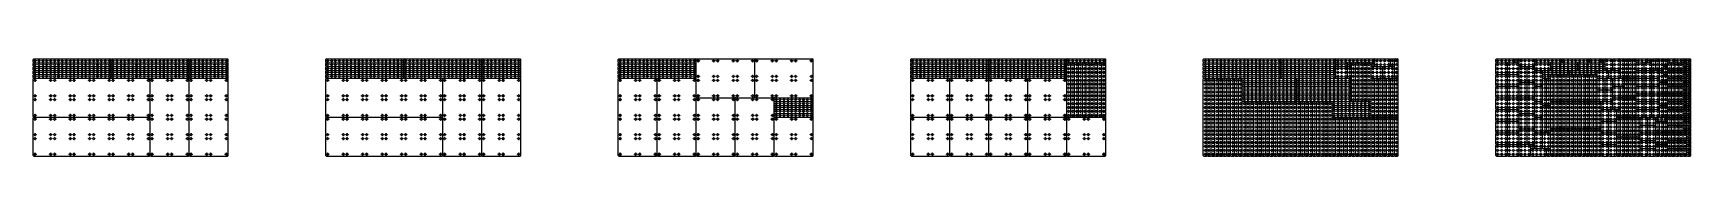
# Model space of a CAD drawing. Header units: millimetres. Extents: x 0 to 12750, y 0 to 750.
import ezdxf

# ---------------------------------------------------------------- set-up
doc = ezdxf.new("R2010")
doc.units = ezdxf.units.MM

msp = doc.modelspace()

# ---------------------------------------------------------------- linework, layer by layer
at = {"color": 7}
for p, q in [((0, 725), (0, 745)), ((0, 695), (0, 715)), ((0, 665), (0, 685)), ((0, 635), (0, 655)), ((5, 750), (595, 750)), ((5, 720), (595, 720)), ((5, 690), (595, 690)), ((5, 660), (595, 660)), ((600, 725), (600, 745)), ((600, 695), (600, 715)), ((600, 665), (600, 685)), ((600, 635), (600, 655)), ((605, 750), (1195, 750)), ((605, 720), (1195, 720)), ((605, 690), (1195, 690)), ((605, 660), (1195, 660)), ((1200, 725), (1200, 745)), ((1200, 695), (1200, 715)), ((1200, 665), (1200, 685)), ((1200, 635), (1200, 655)), ((1205, 750), (1495, 750)), ((1205, 720), (1495, 720)), ((1205, 690), (1495, 690)), ((1205, 660), (1495, 660)), ((1500, 725), (1500, 745)), ((1500, 695), (1500, 715)), ((1500, 665), (1500, 685)), ((1500, 635), (1500, 655)), ((2250, 725), (2250, 745)), ((2250, 695), (2250, 715)), ((2250, 665), (2250, 685)), ((2250, 635), (2250, 655)), ((2255, 750), (2845, 750)), ((2255, 720), (2845, 720)), ((2255, 690), (2845, 690)), ((2255, 660), (2845, 660)), ((2850, 725), (2850, 745)), ((2850, 695), (2850, 715)), ((2850, 665), (2850, 685)), ((2850, 635), (2850, 655)), ((2855, 750), (3445, 750)), ((2855, 720), (3445, 720)), ((2855, 690), (3445, 690)), ((2855, 660), (3445, 660)), ((3450, 725), (3450, 745)), ((3450, 695), (3450, 715)), ((3450, 665), (3450, 685)), ((3450, 635), (3450, 655)), ((3455, 750), (3745, 750)), ((3455, 720), (3745, 720)), ((3455, 690), (3745, 690)), ((3455, 660), (3745, 660)), ((3750, 725), (3750, 745)), ((3750, 695), (3750, 715)), ((3750, 665), (3750, 685)), ((3750, 635), (3750, 655)), ((4500, 725), (4500, 745)), ((4500, 695), (4500, 715)), ((4500, 665), (4500, 685)), ((4500, 635), (4500, 655)), ((4505, 750), (5095, 750)), ((4505, 720), (5095, 720)), ((4505, 690), (5095, 690)), ((4505, 660), (5095, 660)), ((5100, 725), (5100, 745)), ((5100, 715), (5100, 725)), ((5100, 695), (5100, 715)), ((5100, 685), (5100, 695)), ((5100, 665), (5100, 685)), ((5100, 655), (5100, 665)), ((5100, 635), (5100, 655)), ((5105, 750), (5545, 750)), ((5550, 455), (5550, 745)), ((5555, 750), (5995, 750)), ((6000, 455), (6000, 745)), ((6750, 725), (6750, 745)), ((6750, 695), (6750, 715)), ((6750, 665), (6750, 685)), ((6750, 635), (6750, 655)), ((6755, 750), (7345, 750)), ((6755, 720), (7345, 720)), ((6755, 690), (7345, 690)), ((6755, 660), (7345, 660)), ((7350, 725), (7350, 745)), ((7350, 695), (7350, 715)), ((7350, 665), (7350, 685)), ((7350, 635), (7350, 655)), ((7355, 750), (7945, 750)), ((7355, 720), (7945, 720)), ((7355, 690), (7945, 690)), ((7355, 660), (7945, 660)), ((7950, 725), (7950, 745)), ((7950, 695), (7950, 715)), ((7950, 685), (7950, 695)), ((7950, 665), (7950, 685)), ((7950, 655), (7950, 665)), ((7950, 635), (7950, 655)), ((7955, 750), (8245, 750)), ((7955, 720), (7975, 720)), ((7975, 720), (7985, 720)), ((7980, 305), (7980, 715)), ((7985, 720), (8005, 720)), ((8005, 720), (8015, 720)), ((8010, 305), (8010, 715)), ((8015, 720), (8035, 720)), ((8035, 720), (8045, 720)), ((8040, 305), (8040, 715)), ((8045, 720), (8065, 720)), ((8065, 720), (8075, 720)), ((8070, 305), (8070, 715)), ((8075, 720), (8095, 720)), ((8095, 720), (8105, 720)), ((8100, 305), (8100, 715)), ((8105, 720), (8125, 720)), ((8125, 720), (8135, 720)), ((8130, 305), (8130, 715)), ((8135, 720), (8155, 720)), ((8155, 720), (8165, 720)), ((8160, 305), (8160, 715)), ((8165, 720), (8185, 720)), ((8185, 720), (8195, 720)), ((8190, 305), (8190, 715)), ((8195, 720), (8215, 720)), ((8215, 720), (8225, 720)), ((8220, 305), (8220, 715)), ((8225, 720), (8245, 720)), ((8250, 725), (8250, 745)), ((8250, 305), (8250, 715)), ((9000, 725), (9000, 745)), ((9000, 695), (9000, 715)), ((9000, 665), (9000, 685)), ((9000, 635), (9000, 655)), ((9005, 750), (9595, 750)), ((9005, 720), (9595, 720)), ((9005, 690), (9595, 690)), ((9005, 660), (9595, 660)), ((9600, 725), (9600, 745)), ((9600, 695), (9600, 715)), ((9600, 665), (9600, 685)), ((9600, 635), (9600, 655)), ((9605, 750), (10015, 750)), ((9605, 720), (10015, 720)), ((9605, 690), (10015, 690)), ((9605, 660), (10015, 660)), ((10020, 725), (10020, 745)), ((10020, 695), (10020, 715)), ((10020, 665), (10020, 685)), ((10020, 655), (10020, 665)), ((10020, 635), (10020, 655)), ((10025, 750), (10315, 750)), ((10025, 720), (10105, 720)), ((10025, 690), (10105, 690)), ((10105, 720), (10115, 720)), ((10110, 695), (10110, 715)), ((10110, 605), (10110, 685)), ((10115, 720), (10135, 720)), ((10115, 690), (10135, 690)), ((10135, 720), (10145, 720)), ((10140, 695), (10140, 715)), ((10140, 685), (10140, 695)), ((10140, 605), (10140, 685)), ((10145, 720), (10165, 720)), ((10165, 720), (10175, 720)), ((10170, 425), (10170, 715)), ((10175, 720), (10195, 720)), ((10195, 720), (10205, 720)), ((10200, 425), (10200, 715)), ((10205, 720), (10225, 720)), ((10225, 720), (10235, 720)), ((10230, 425), (10230, 715)), ((10235, 720), (10255, 720)), ((10255, 720), (10265, 720)), ((10260, 425), (10260, 715)), ((10265, 720), (10285, 720)), ((10285, 720), (10295, 720)), ((10290, 695), (10290, 715)), ((10290, 685), (10290, 695)), ((10290, 605), (10290, 685)), ((10295, 720), (10315, 720)), ((10295, 690), (10315, 690)), ((10315, 690), (10325, 690)), ((10320, 725), (10320, 745)), ((10320, 715), (10320, 725)), ((10320, 695), (10320, 715)), ((10325, 750), (10435, 750)), ((10325, 690), (10375, 690)), ((10375, 690), (10385, 690)), ((10380, 605), (10380, 685)), ((10385, 690), (10435, 690)), ((10435, 690), (10445, 690)), ((10440, 695), (10440, 745)), ((10445, 750), (10465, 750)), ((10445, 690), (10465, 690)), ((10470, 695), (10470, 745)), ((10470, 685), (10470, 695)), ((10470, 605), (10470, 685)), ((10475, 750), (10495, 750)), ((10500, 605), (10500, 745)), ((11250, 725), (11250, 745)), ((11250, 635), (11250, 715)), ((11255, 750), (11395, 750)), ((11255, 720), (11335, 720)), ((11335, 720), (11345, 720)), ((11340, 635), (11340, 715)), ((11345, 720), (11395, 720)), ((11395, 720), (11405, 720)), ((11400, 725), (11400, 745)), ((11405, 750), (11425, 750)), ((11405, 720), (11425, 720)), ((11430, 725), (11430, 745)), ((11430, 715), (11430, 725)), ((11430, 695), (11430, 715)), ((11430, 685), (11430, 695)), ((11430, 635), (11430, 685)), ((11435, 750), (11545, 750)), ((11435, 690), (11485, 690)), ((11485, 690), (11495, 690)), ((11490, 575), (11490, 685)), ((11495, 690), (11545, 690)), ((11550, 725), (11550, 745)), ((11550, 715), (11550, 725)), ((11550, 695), (11550, 715)), ((11550, 685), (11550, 695)), ((11550, 665), (11550, 685)), ((11550, 655), (11550, 665)), ((11550, 575), (11550, 655)), ((11555, 750), (11755, 750)), ((11555, 720), (11665, 720)), ((11555, 660), (11605, 660)), ((11605, 660), (11615, 660)), ((11610, 635), (11610, 655)), ((11615, 660), (11665, 660)), ((11665, 720), (11675, 720)), ((11665, 660), (11675, 660)), ((11670, 695), (11670, 715)), ((11670, 685), (11670, 695)), ((11670, 665), (11670, 685)), ((11675, 720), (11755, 720)), ((11675, 690), (11875, 690)), ((11675, 660), (11815, 660)), ((11755, 720), (11765, 720)), ((11760, 725), (11760, 745)), ((11765, 750), (11965, 750)), ((11765, 720), (11875, 720)), ((11815, 660), (11825, 660)), ((11820, 635), (11820, 655)), ((11825, 660), (11875, 660)), ((11875, 720), (11885, 720)), ((11875, 660), (11885, 660)), ((11880, 695), (11880, 715)), ((11880, 665), (11880, 685)), ((11885, 720), (11965, 720)), ((11885, 690), (12085, 690)), ((11885, 660), (12025, 660)), ((11965, 720), (11975, 720)), ((11970, 725), (11970, 745)), ((11975, 750), (12055, 750)), ((11975, 720), (12055, 720)), ((12025, 660), (12035, 660)), ((12030, 635), (12030, 655)), ((12035, 660), (12085, 660)), ((12055, 720), (12065, 720)), ((12060, 725), (12060, 745)), ((12065, 750), (12085, 750)), ((12065, 720), (12085, 720)), ((12085, 660), (12095, 660)), ((12090, 725), (12090, 745)), ((12090, 715), (12090, 725)), ((12090, 695), (12090, 715)), ((12090, 685), (12090, 695)), ((12090, 665), (12090, 685)), ((12095, 750), (12145, 750)), ((12095, 660), (12115, 660)), ((12115, 660), (12125, 660)), ((12120, 605), (12120, 655)), ((12125, 660), (12145, 660)), ((12145, 660), (12155, 660)), ((12150, 665), (12150, 745)), ((12155, 750), (12205, 750)), ((12155, 660), (12205, 660)), ((12210, 665), (12210, 745)), ((12210, 655), (12210, 665)), ((12210, 605), (12210, 655)), ((12215, 750), (12235, 750)), ((12240, 605), (12240, 745)), ((12245, 750), (12265, 750)), ((12270, 605), (12270, 745)), ((12275, 750), (12295, 750)), ((12300, 605), (12300, 745)), ((12305, 750), (12325, 750)), ((12330, 725), (12330, 745)), ((12330, 715), (12330, 725)), ((12330, 665), (12330, 715)), ((12330, 655), (12330, 665)), ((12330, 605), (12330, 655)), ((12335, 750), (12415, 750)), ((12335, 720), (12385, 720)), ((12335, 660), (12385, 660)), ((12385, 720), (12395, 720)), ((12390, 665), (12390, 715)), ((12390, 605), (12390, 655)), ((12395, 720), (12415, 720)), ((12395, 660), (12445, 660)), ((12415, 720), (12425, 720)), ((12420, 725), (12420, 745)), ((12425, 750), (12445, 750)), ((12425, 720), (12445, 720)), ((12450, 725), (12450, 745)), ((12450, 715), (12450, 725)), ((12450, 665), (12450, 715)), ((12450, 605), (12450, 655)), ((12455, 750), (12475, 750)), ((12455, 660), (12475, 660)), ((12475, 660), (12485, 660)), ((12480, 665), (12480, 745)), ((12485, 750), (12505, 750)), ((12485, 660), (12505, 660)), ((12510, 665), (12510, 745)), ((12510, 605), (12510, 655)), ((12515, 750), (12535, 750)), ((12515, 660), (12535, 660)), ((12540, 695), (12540, 745)), ((12540, 685), (12540, 695)), ((12540, 665), (12540, 685)), ((12540, 655), (12540, 665)), ((12540, 635), (12540, 655)), ((12545, 750), (12565, 750)), ((12545, 690), (12565, 690)), ((12570, 725), (12570, 745)), ((12570, 715), (12570, 725)), ((12570, 695), (12570, 715)), ((12570, 685), (12570, 695)), ((12570, 665), (12570, 685)), ((12570, 655), (12570, 665)), ((12570, 635), (12570, 655)), ((12575, 750), (12625, 750)), ((12575, 720), (12595, 720)), ((12575, 660), (12595, 660)), ((12595, 720), (12605, 720)), ((12600, 665), (12600, 715)), ((12600, 605), (12600, 655)), ((12605, 720), (12625, 720)), ((12605, 660), (12625, 660)), ((12630, 725), (12630, 745)), ((12630, 665), (12630, 715)), ((12630, 605), (12630, 655)), ((12635, 750), (12685, 750)), ((12635, 720), (12655, 720)), ((12635, 660), (12655, 660)), ((12655, 720), (12665, 720)), ((12660, 665), (12660, 715)), ((12660, 605), (12660, 655)), ((12665, 720), (12685, 720)), ((12665, 660), (12685, 660)), ((12690, 725), (12690, 745)), ((12690, 695), (12690, 715)), ((12690, 685), (12690, 695)), ((12690, 665), (12690, 685)), ((12690, 635), (12690, 655)), ((12695, 750), (12715, 750)), ((12695, 720), (12715, 720)), ((12695, 690), (12715, 690)), ((12695, 660), (12715, 660)), ((12720, 725), (12720, 745)), ((12720, 695), (12720, 715)), ((12720, 665), (12720, 685)), ((12720, 635), (12720, 655)), ((12725, 750), (12745, 750)), ((12725, 720), (12745, 720)), ((12725, 690), (12745, 690)), ((12725, 660), (12745, 660)), ((12750, 725), (12750, 745)), ((12750, 695), (12750, 715)), ((12750, 665), (12750, 685)), ((12750, 635), (12750, 655)), ((0, 605), (0, 625)), ((0, 305), (0, 595)), ((5, 630), (595, 630)), ((5, 600), (595, 600)), ((595, 600), (605, 600)), ((600, 605), (600, 625)), ((605, 630), (1195, 630)), ((605, 600), (895, 600)), ((895, 600), (905, 600)), ((900, 305), (900, 595)), ((905, 600), (1195, 600)), ((1200, 605), (1200, 625)), ((1200, 5), (1200, 595)), ((1205, 630), (1495, 630)), ((1205, 600), (1495, 600)), ((1500, 605), (1500, 625)), ((1500, 5), (1500, 595)), ((2250, 605), (2250, 625)), ((2250, 305), (2250, 595)), ((2255, 630), (2845, 630)), ((2255, 600), (2845, 600)), ((2845, 600), (2855, 600)), ((2850, 605), (2850, 625)), ((2855, 630), (3445, 630)), ((2855, 600), (3145, 600)), ((3145, 600), (3155, 600)), ((3150, 305), (3150, 595)), ((3155, 600), (3445, 600)), ((3450, 605), (3450, 625)), ((3450, 5), (3450, 595)), ((3455, 630), (3745, 630)), ((3455, 600), (3745, 600)), ((3750, 605), (3750, 625)), ((3750, 5), (3750, 595)), ((4500, 605), (4500, 625)), ((4500, 5), (4500, 595)), ((4505, 630), (5095, 630)), ((4505, 600), (4795, 600)), ((4795, 600), (4805, 600)), ((4800, 5), (4800, 595)), ((4805, 600), (5095, 600)), ((5100, 625), (5100, 635)), ((5100, 605), (5100, 625)), ((5100, 595), (5100, 605)), ((5100, 455), (5100, 595)), ((6750, 605), (6750, 625)), ((6750, 305), (6750, 595)), ((6755, 630), (7345, 630)), ((6755, 600), (7045, 600)), ((7045, 600), (7055, 600)), ((7050, 305), (7050, 595)), ((7055, 600), (7345, 600)), ((7350, 605), (7350, 625)), ((7350, 305), (7350, 595)), ((7355, 630), (7945, 630)), ((7355, 600), (7645, 600)), ((7645, 600), (7655, 600)), ((7650, 305), (7650, 595)), ((7655, 600), (7945, 600)), ((7950, 625), (7950, 635)), ((7950, 605), (7950, 625)), ((7950, 595), (7950, 605)), ((7950, 305), (7950, 595)), ((9000, 605), (9000, 625)), ((9000, 5), (9000, 595)), ((9005, 630), (9595, 630)), ((9005, 600), (9025, 600)), ((9025, 600), (9035, 600)), ((9030, 5), (9030, 595)), ((9035, 600), (9055, 600)), ((9055, 600), (9065, 600)), ((9060, 5), (9060, 595)), ((9065, 600), (9085, 600)), ((9085, 600), (9095, 600)), ((9090, 5), (9090, 595)), ((9095, 600), (9115, 600)), ((9115, 600), (9125, 600)), ((9120, 5), (9120, 595)), ((9125, 600), (9145, 600)), ((9145, 600), (9155, 600)), ((9150, 5), (9150, 595)), ((9155, 600), (9175, 600)), ((9175, 600), (9185, 600)), ((9180, 5), (9180, 595)), ((9185, 600), (9205, 600)), ((9205, 600), (9215, 600)), ((9210, 5), (9210, 595)), ((9215, 600), (9235, 600)), ((9235, 600), (9245, 600)), ((9240, 5), (9240, 595)), ((9245, 600), (9265, 600)), ((9265, 600), (9275, 600)), ((9270, 5), (9270, 595)), ((9275, 600), (9295, 600)), ((9295, 600), (9305, 600)), ((9300, 575), (9300, 595)), ((9300, 565), (9300, 575)), ((9300, 545), (9300, 565)), ((9300, 535), (9300, 545)), ((9300, 515), (9300, 535)), ((9300, 505), (9300, 515)), ((9305, 600), (9595, 600)), ((9305, 570), (9715, 570)), ((9305, 540), (9715, 540)), ((9305, 510), (9715, 510)), ((9595, 600), (9605, 600)), ((9600, 605), (9600, 625)), ((9605, 630), (10015, 630)), ((9605, 600), (9715, 600)), ((9715, 600), (9725, 600)), ((9720, 575), (9720, 595)), ((9720, 545), (9720, 565)), ((9720, 515), (9720, 535)), ((9725, 600), (10015, 600)), ((9725, 570), (10135, 570)), ((9725, 540), (10135, 540)), ((9725, 510), (10135, 510)), ((10015, 600), (10025, 600)), ((10020, 625), (10020, 635)), ((10020, 605), (10020, 625)), ((10025, 600), (10105, 600)), ((10105, 600), (10115, 600)), ((10115, 600), (10135, 600)), ((10140, 595), (10140, 605)), ((10140, 575), (10140, 595)), ((10140, 565), (10140, 575)), ((10140, 545), (10140, 565)), ((10140, 535), (10140, 545)), ((10140, 515), (10140, 535)), ((10140, 505), (10140, 515)), ((10290, 595), (10290, 605)), ((10290, 425), (10290, 595)), ((10295, 600), (10315, 600)), ((10315, 600), (10325, 600)), ((10320, 305), (10320, 595)), ((10325, 600), (10345, 600)), ((10345, 600), (10355, 600)), ((10350, 305), (10350, 595)), ((10355, 600), (10375, 600)), ((10380, 305), (10380, 595)), ((10385, 600), (10405, 600)), ((10405, 600), (10415, 600)), ((10410, 305), (10410, 595)), ((10415, 600), (10435, 600)), ((10435, 600), (10445, 600)), ((10440, 305), (10440, 595)), ((10445, 600), (10465, 600)), ((10470, 305), (10470, 595)), ((10475, 600), (10495, 600)), ((10500, 305), (10500, 595)), ((11250, 545), (11250, 625)), ((11250, 455), (11250, 535)), ((11255, 630), (11335, 630)), ((11255, 540), (11335, 540)), ((11340, 545), (11340, 625)), ((11340, 455), (11340, 535)), ((11345, 630), (11425, 630)), ((11345, 540), (11425, 540)), ((11430, 625), (11430, 635)), ((11430, 575), (11430, 625)), ((11430, 565), (11430, 575)), ((11430, 545), (11430, 565)), ((11430, 535), (11430, 545)), ((11430, 455), (11430, 535)), ((11435, 570), (11485, 570)), ((11490, 455), (11490, 565)), ((11495, 570), (11545, 570)), ((11550, 565), (11550, 575)), ((11550, 545), (11550, 565)), ((11550, 535), (11550, 545)), ((11550, 455), (11550, 535)), ((11555, 540), (11605, 540)), ((11610, 625), (11610, 635)), ((11610, 605), (11610, 625)), ((11610, 595), (11610, 605)), ((11610, 545), (11610, 595)), ((11610, 535), (11610, 545)), ((11610, 425), (11610, 535)), ((11615, 630), (11665, 630)), ((11615, 600), (11635, 600)), ((11635, 600), (11645, 600)), ((11640, 395), (11640, 595)), ((11645, 600), (11665, 600)), ((11665, 630), (11675, 630)), ((11670, 605), (11670, 625)), ((11670, 595), (11670, 605)), ((11670, 425), (11670, 595)), ((11675, 630), (11695, 630)), ((11695, 630), (11705, 630)), ((11700, 425), (11700, 625)), ((11705, 630), (11725, 630)), ((11725, 630), (11735, 630)), ((11730, 425), (11730, 625)), ((11735, 630), (11755, 630)), ((11755, 630), (11765, 630)), ((11760, 425), (11760, 625)), ((11765, 630), (11785, 630)), ((11785, 630), (11795, 630)), ((11790, 425), (11790, 625)), ((11795, 630), (11815, 630)), ((11820, 425), (11820, 625)), ((11825, 630), (11845, 630)), ((11845, 630), (11855, 630)), ((11850, 425), (11850, 625)), ((11855, 630), (11875, 630)), ((11875, 630), (11885, 630)), ((11880, 425), (11880, 625)), ((11885, 630), (11905, 630)), ((11905, 630), (11915, 630)), ((11910, 425), (11910, 625)), ((11915, 630), (11935, 630)), ((11935, 630), (11945, 630)), ((11940, 425), (11940, 625)), ((11945, 630), (11965, 630)), ((11965, 630), (11975, 630)), ((11970, 425), (11970, 625)), ((11975, 630), (11995, 630)), ((11995, 630), (12005, 630)), ((12000, 425), (12000, 625)), ((12005, 630), (12025, 630)), ((12030, 625), (12030, 635)), ((12030, 605), (12030, 625)), ((12030, 595), (12030, 605)), ((12030, 515), (12030, 595)), ((12030, 505), (12030, 515)), ((12035, 600), (12085, 600)), ((12035, 510), (12085, 510)), ((12085, 600), (12095, 600)), ((12090, 515), (12090, 595)), ((12095, 600), (12115, 600)), ((12095, 510), (12145, 510)), ((12115, 600), (12125, 600)), ((12125, 600), (12145, 600)), ((12145, 600), (12155, 600)), ((12150, 545), (12150, 595)), ((12150, 535), (12150, 545)), ((12150, 515), (12150, 535)), ((12150, 505), (12150, 515)), ((12155, 600), (12205, 600)), ((12155, 540), (12205, 540)), ((12205, 600), (12215, 600)), ((12205, 540), (12215, 540)), ((12210, 455), (12210, 535)), ((12215, 600), (12235, 600)), ((12215, 540), (12235, 540)), ((12240, 545), (12240, 595)), ((12240, 535), (12240, 545)), ((12240, 455), (12240, 535)), ((12245, 600), (12265, 600)), ((12270, 455), (12270, 595)), ((12275, 600), (12295, 600)), ((12300, 455), (12300, 595)), ((12305, 600), (12325, 600)), ((12330, 545), (12330, 595)), ((12330, 535), (12330, 545)), ((12330, 485), (12330, 535)), ((12335, 600), (12385, 600)), ((12335, 540), (12385, 540)), ((12390, 545), (12390, 595)), ((12390, 485), (12390, 535)), ((12395, 600), (12445, 600)), ((12395, 540), (12445, 540)), ((12450, 545), (12450, 595)), ((12450, 485), (12450, 535)), ((12455, 600), (12505, 600)), ((12455, 540), (12505, 540)), ((12510, 595), (12510, 605)), ((12510, 575), (12510, 595)), ((12510, 565), (12510, 575)), ((12510, 545), (12510, 565)), ((12510, 535), (12510, 545)), ((12510, 485), (12510, 535)), ((12515, 570), (12535, 570)), ((12540, 625), (12540, 635)), ((12540, 575), (12540, 625)), ((12540, 485), (12540, 565)), ((12545, 630), (12565, 630)), ((12545, 570), (12565, 570)), ((12570, 625), (12570, 635)), ((12570, 605), (12570, 625)), ((12570, 595), (12570, 605)), ((12570, 575), (12570, 595)), ((12570, 565), (12570, 575)), ((12570, 545), (12570, 565)), ((12570, 535), (12570, 545)), ((12570, 485), (12570, 535)), ((12575, 600), (12595, 600)), ((12575, 540), (12595, 540)), ((12600, 545), (12600, 595)), ((12600, 485), (12600, 535)), ((12605, 600), (12625, 600)), ((12605, 540), (12625, 540)), ((12630, 545), (12630, 595)), ((12630, 485), (12630, 535)), ((12635, 600), (12655, 600)), ((12635, 540), (12655, 540)), ((12660, 545), (12660, 595)), ((12660, 485), (12660, 535)), ((12665, 600), (12685, 600)), ((12665, 540), (12685, 540)), ((12690, 625), (12690, 635)), ((12690, 605), (12690, 625)), ((12690, 575), (12690, 595)), ((12690, 565), (12690, 575)), ((12690, 545), (12690, 565)), ((12690, 515), (12690, 535)), ((12690, 505), (12690, 515)), ((12695, 630), (12715, 630)), ((12695, 600), (12715, 600)), ((12695, 570), (12715, 570)), ((12695, 540), (12715, 540)), ((12695, 510), (12715, 510)), ((12720, 605), (12720, 625)), ((12720, 575), (12720, 595)), ((12720, 545), (12720, 565)), ((12720, 515), (12720, 535)), ((12725, 630), (12745, 630)), ((12725, 600), (12745, 600)), ((12725, 570), (12745, 570)), ((12725, 540), (12745, 540)), ((12725, 510), (12745, 510)), ((12750, 605), (12750, 625)), ((12750, 575), (12750, 595)), ((12750, 545), (12750, 565)), ((12750, 515), (12750, 535)), ((5100, 445), (5100, 455)), ((5100, 5), (5100, 445)), ((5105, 450), (5395, 450)), ((5395, 450), (5405, 450)), ((5400, 5), (5400, 445)), ((5405, 450), (5545, 450)), ((5545, 450), (5555, 450)), ((5555, 450), (5695, 450)), ((5695, 450), (5705, 450)), ((5700, 425), (5700, 445)), ((5700, 415), (5700, 425)), ((5700, 395), (5700, 415)), ((5700, 385), (5700, 395)), ((5700, 365), (5700, 385)), ((5705, 450), (5995, 450)), ((5705, 420), (5995, 420)), ((5705, 390), (5995, 390)), ((6000, 425), (6000, 445)), ((6000, 395), (6000, 415)), ((6000, 365), (6000, 385)), ((9300, 485), (9300, 505)), ((9300, 475), (9300, 485)), ((9300, 455), (9300, 475)), ((9300, 445), (9300, 455)), ((9300, 425), (9300, 445)), ((9300, 415), (9300, 425)), ((9300, 5), (9300, 415)), ((9305, 480), (9715, 480)), ((9305, 450), (9715, 450)), ((9305, 420), (9325, 420)), ((9325, 420), (9335, 420)), ((9330, 5), (9330, 415)), ((9335, 420), (9355, 420)), ((9355, 420), (9365, 420)), ((9360, 5), (9360, 415)), ((9365, 420), (9385, 420)), ((9385, 420), (9395, 420)), ((9390, 5), (9390, 415)), ((9395, 420), (9415, 420)), ((9415, 420), (9425, 420)), ((9420, 5), (9420, 415)), ((9425, 420), (9445, 420)), ((9445, 420), (9455, 420)), ((9450, 5), (9450, 415)), ((9455, 420), (9475, 420)), ((9475, 420), (9485, 420)), ((9480, 5), (9480, 415)), ((9485, 420), (9505, 420)), ((9505, 420), (9515, 420)), ((9510, 5), (9510, 415)), ((9515, 420), (9535, 420)), ((9535, 420), (9545, 420)), ((9540, 5), (9540, 415)), ((9545, 420), (9565, 420)), ((9565, 420), (9575, 420)), ((9570, 5), (9570, 415)), ((9575, 420), (9595, 420)), ((9595, 420), (9605, 420)), ((9600, 5), (9600, 415)), ((9605, 420), (9625, 420)), ((9625, 420), (9635, 420)), ((9630, 5), (9630, 415)), ((9635, 420), (9655, 420)), ((9655, 420), (9665, 420)), ((9660, 5), (9660, 415)), ((9665, 420), (9685, 420)), ((9685, 420), (9695, 420)), ((9690, 5), (9690, 415)), ((9695, 420), (9715, 420)), ((9720, 485), (9720, 505)), ((9720, 455), (9720, 475)), ((9720, 425), (9720, 445)), ((9720, 5), (9720, 415)), ((9725, 480), (10135, 480)), ((9725, 450), (10135, 450)), ((9725, 420), (9745, 420)), ((9745, 420), (9755, 420)), ((9750, 5), (9750, 415)), ((9755, 420), (9775, 420)), ((9775, 420), (9785, 420)), ((9780, 5), (9780, 415)), ((9785, 420), (9805, 420)), ((9805, 420), (9815, 420)), ((9810, 5), (9810, 415)), ((9815, 420), (9835, 420)), ((9835, 420), (9845, 420)), ((9840, 5), (9840, 415)), ((9845, 420), (9865, 420)), ((9865, 420), (9875, 420)), ((9870, 5), (9870, 415)), ((9875, 420), (9895, 420)), ((9895, 420), (9905, 420)), ((9900, 5), (9900, 415)), ((9905, 420), (9925, 420)), ((9925, 420), (9935, 420)), ((9930, 5), (9930, 415)), ((9935, 420), (9955, 420)), ((9955, 420), (9965, 420)), ((9960, 5), (9960, 415)), ((9965, 420), (9985, 420)), ((9985, 420), (9995, 420)), ((9990, 395), (9990, 415)), ((9990, 385), (9990, 395)), ((9990, 365), (9990, 385)), ((9995, 420), (10135, 420)), ((9995, 390), (10285, 390)), ((10135, 420), (10145, 420)), ((10140, 485), (10140, 505)), ((10140, 475), (10140, 485)), ((10140, 455), (10140, 475)), ((10140, 445), (10140, 455)), ((10140, 425), (10140, 445)), ((10145, 420), (10165, 420)), ((10165, 420), (10175, 420)), ((10175, 420), (10195, 420)), ((10195, 420), (10205, 420)), ((10205, 420), (10225, 420)), ((10225, 420), (10235, 420)), ((10235, 420), (10255, 420)), ((10255, 420), (10265, 420)), ((10265, 420), (10285, 420)), ((10290, 415), (10290, 425)), ((10290, 395), (10290, 415)), ((10290, 385), (10290, 395)), ((10290, 365), (10290, 385)), ((11250, 365), (11250, 445)), ((11255, 450), (11335, 450)), ((11340, 365), (11340, 445)), ((11345, 450), (11425, 450)), ((11430, 365), (11430, 445)), ((11435, 450), (11485, 450)), ((11490, 335), (11490, 445)), ((11495, 450), (11545, 450)), ((11550, 445), (11550, 455)), ((11550, 425), (11550, 445)), ((11550, 415), (11550, 425)), ((11550, 335), (11550, 415)), ((11555, 420), (11605, 420)), ((11610, 415), (11610, 425)), ((11610, 395), (11610, 415)), ((11610, 385), (11610, 395)), ((11610, 305), (11610, 385)), ((11615, 390), (11635, 390)), ((11640, 185), (11640, 385)), ((11645, 390), (11665, 390)), ((11670, 415), (11670, 425)), ((11670, 395), (11670, 415)), ((11670, 385), (11670, 395)), ((11670, 215), (11670, 385)), ((11675, 420), (11695, 420)), ((11700, 215), (11700, 415)), ((11705, 420), (11725, 420)), ((11730, 215), (11730, 415)), ((11735, 420), (11755, 420)), ((11760, 215), (11760, 415)), ((11765, 420), (11785, 420)), ((11790, 215), (11790, 415)), ((11795, 420), (11815, 420)), ((11820, 215), (11820, 415)), ((11825, 420), (11845, 420)), ((11850, 215), (11850, 415)), ((11855, 420), (11875, 420)), ((11880, 215), (11880, 415)), ((11885, 420), (11905, 420)), ((11910, 215), (11910, 415)), ((11915, 420), (11935, 420)), ((11940, 215), (11940, 415)), ((11945, 420), (11965, 420)), ((11970, 215), (11970, 415)), ((11975, 420), (11995, 420)), ((12000, 215), (12000, 415)), ((12005, 420), (12025, 420)), ((12030, 425), (12030, 505)), ((12030, 215), (12030, 415)), ((12035, 420), (12055, 420)), ((12055, 420), (12065, 420)), ((12060, 365), (12060, 415)), ((12065, 420), (12085, 420)), ((12085, 420), (12095, 420)), ((12090, 425), (12090, 505)), ((12095, 420), (12145, 420)), ((12150, 455), (12150, 505)), ((12150, 445), (12150, 455)), ((12150, 425), (12150, 445)), ((12150, 415), (12150, 425)), ((12150, 365), (12150, 415)), ((12155, 450), (12205, 450)), ((12210, 365), (12210, 445)), ((12215, 450), (12235, 450)), ((12240, 305), (12240, 445)), ((12245, 450), (12265, 450)), ((12270, 305), (12270, 445)), ((12275, 450), (12295, 450)), ((12300, 305), (12300, 445)), ((12305, 450), (12325, 450)), ((12330, 475), (12330, 485)), ((12330, 455), (12330, 475)), ((12330, 445), (12330, 455)), ((12330, 425), (12330, 445)), ((12330, 415), (12330, 425)), ((12330, 365), (12330, 415)), ((12335, 480), (12385, 480)), ((12335, 420), (12385, 420)), ((12390, 425), (12390, 475)), ((12390, 365), (12390, 415)), ((12395, 480), (12445, 480)), ((12395, 420), (12445, 420)), ((12450, 425), (12450, 475)), ((12450, 365), (12450, 415)), ((12455, 480), (12505, 480)), ((12455, 420), (12505, 420)), ((12510, 425), (12510, 475)), ((12510, 415), (12510, 425)), ((12510, 395), (12510, 415)), ((12510, 385), (12510, 395)), ((12510, 365), (12510, 385)), ((12515, 480), (12535, 480)), ((12515, 390), (12535, 390)), ((12540, 395), (12540, 475)), ((12540, 305), (12540, 385)), ((12545, 480), (12565, 480)), ((12545, 390), (12565, 390)), ((12570, 425), (12570, 475)), ((12570, 415), (12570, 425)), ((12570, 395), (12570, 415)), ((12570, 385), (12570, 395)), ((12570, 365), (12570, 385)), ((12575, 480), (12595, 480)), ((12575, 420), (12595, 420)), ((12600, 425), (12600, 475)), ((12600, 365), (12600, 415)), ((12605, 480), (12625, 480)), ((12605, 420), (12625, 420)), ((12630, 425), (12630, 475)), ((12630, 365), (12630, 415)), ((12635, 480), (12655, 480)), ((12635, 420), (12655, 420)), ((12660, 425), (12660, 475)), ((12660, 365), (12660, 415)), ((12665, 480), (12685, 480)), ((12665, 420), (12685, 420)), ((12690, 485), (12690, 505)), ((12690, 455), (12690, 475)), ((12690, 445), (12690, 455)), ((12690, 425), (12690, 445)), ((12690, 395), (12690, 415)), ((12690, 385), (12690, 395)), ((12690, 365), (12690, 385)), ((12695, 480), (12715, 480)), ((12695, 450), (12715, 450)), ((12695, 420), (12715, 420)), ((12695, 390), (12715, 390)), ((12720, 485), (12720, 505)), ((12720, 455), (12720, 475)), ((12720, 425), (12720, 445)), ((12720, 395), (12720, 415)), ((12720, 365), (12720, 385)), ((12725, 480), (12745, 480)), ((12725, 450), (12745, 450)), ((12725, 420), (12745, 420)), ((12725, 390), (12745, 390)), ((12750, 485), (12750, 505)), ((12750, 455), (12750, 475)), ((12750, 425), (12750, 445)), ((12750, 395), (12750, 415)), ((12750, 365), (12750, 385)), ((0, 5), (0, 295)), ((5, 300), (895, 300)), ((900, 295), (900, 305)), ((900, 5), (900, 295)), ((2250, 5), (2250, 295)), ((2255, 300), (3145, 300)), ((3150, 295), (3150, 305)), ((3150, 5), (3150, 295)), ((5700, 355), (5700, 365)), ((5700, 335), (5700, 355)), ((5700, 325), (5700, 335)), ((5700, 305), (5700, 325)), ((5700, 295), (5700, 305)), ((5700, 5), (5700, 295)), ((5705, 360), (5995, 360)), ((5705, 330), (5995, 330)), ((5705, 300), (5995, 300)), ((6000, 335), (6000, 355)), ((6000, 305), (6000, 325)), ((6000, 5), (6000, 295)), ((6750, 5), (6750, 295)), ((6755, 300), (7045, 300)), ((7050, 5), (7050, 295)), ((7055, 300), (7345, 300)), ((7350, 5), (7350, 295)), ((7355, 300), (7645, 300)), ((7650, 5), (7650, 295)), ((7655, 300), (7945, 300)), ((7950, 5), (7950, 295)), ((7955, 300), (7975, 300)), ((7975, 300), (7985, 300)), ((7985, 300), (8005, 300)), ((8005, 300), (8015, 300)), ((8015, 300), (8035, 300)), ((8035, 300), (8045, 300)), ((8045, 300), (8065, 300)), ((8065, 300), (8075, 300)), ((8075, 300), (8095, 300)), ((8095, 300), (8105, 300)), ((8105, 300), (8125, 300)), ((8125, 300), (8135, 300)), ((8135, 300), (8155, 300)), ((8155, 300), (8165, 300)), ((8165, 300), (8185, 300)), ((8185, 300), (8195, 300)), ((8195, 300), (8215, 300)), ((8215, 300), (8225, 300)), ((8225, 300), (8245, 300)), ((8250, 5), (8250, 295)), ((9990, 355), (9990, 365)), ((9990, 335), (9990, 355)), ((9990, 325), (9990, 335)), ((9990, 305), (9990, 325)), ((9990, 295), (9990, 305)), ((9990, 5), (9990, 295)), ((9995, 360), (10285, 360)), ((9995, 330), (10285, 330)), ((9995, 300), (10015, 300)), ((10015, 300), (10025, 300)), ((10020, 5), (10020, 295)), ((10025, 300), (10045, 300)), ((10045, 300), (10055, 300)), ((10050, 5), (10050, 295)), ((10055, 300), (10075, 300)), ((10075, 300), (10085, 300)), ((10080, 5), (10080, 295)), ((10085, 300), (10105, 300)), ((10105, 300), (10115, 300)), ((10110, 5), (10110, 295)), ((10115, 300), (10135, 300)), ((10135, 300), (10145, 300)), ((10140, 5), (10140, 295)), ((10145, 300), (10165, 300)), ((10165, 300), (10175, 300)), ((10170, 5), (10170, 295)), ((10175, 300), (10195, 300)), ((10195, 300), (10205, 300)), ((10200, 5), (10200, 295)), ((10205, 300), (10225, 300)), ((10225, 300), (10235, 300)), ((10230, 5), (10230, 295)), ((10235, 300), (10255, 300)), ((10255, 300), (10265, 300)), ((10260, 5), (10260, 295)), ((10265, 300), (10285, 300)), ((10290, 355), (10290, 365)), ((10290, 335), (10290, 355)), ((10290, 325), (10290, 335)), ((10290, 305), (10290, 325)), ((10290, 5), (10290, 295)), ((10295, 300), (10315, 300)), ((10320, 5), (10320, 295)), ((10325, 300), (10345, 300)), ((10350, 5), (10350, 295)), ((10355, 300), (10375, 300)), ((10380, 5), (10380, 295)), ((10385, 300), (10405, 300)), ((10410, 5), (10410, 295)), ((10415, 300), (10435, 300)), ((10440, 5), (10440, 295)), ((10445, 300), (10465, 300)), ((10470, 5), (10470, 295)), ((10475, 300), (10495, 300)), ((10500, 5), (10500, 295)), ((11250, 275), (11250, 355)), ((11250, 185), (11250, 265)), ((11255, 360), (11335, 360)), ((11255, 270), (11335, 270)), ((11340, 275), (11340, 355)), ((11340, 185), (11340, 265)), ((11345, 360), (11425, 360)), ((11345, 270), (11425, 270)), ((11430, 355), (11430, 365)), ((11430, 335), (11430, 355)), ((11430, 325), (11430, 335)), ((11430, 275), (11430, 325)), ((11430, 265), (11430, 275)), ((11430, 215), (11430, 265)), ((11435, 330), (11485, 330)), ((11490, 215), (11490, 325)), ((11495, 330), (11545, 330)), ((11550, 325), (11550, 335)), ((11550, 305), (11550, 325)), ((11550, 295), (11550, 305)), ((11550, 215), (11550, 295)), ((11555, 300), (11605, 300)), ((11610, 295), (11610, 305)), ((11610, 185), (11610, 295)), ((12060, 355), (12060, 365)), ((12060, 275), (12060, 355)), ((12060, 265), (12060, 275)), ((12060, 215), (12060, 265)), ((12065, 360), (12115, 360)), ((12065, 270), (12115, 270)), ((12115, 360), (12125, 360)), ((12120, 275), (12120, 355)), ((12120, 185), (12120, 265)), ((12125, 360), (12145, 360)), ((12125, 270), (12175, 270)), ((12145, 360), (12155, 360)), ((12155, 360), (12175, 360)), ((12175, 360), (12185, 360)), ((12180, 305), (12180, 355)), ((12180, 295), (12180, 305)), ((12180, 275), (12180, 295)), ((12180, 265), (12180, 275)), ((12180, 185), (12180, 265)), ((12185, 360), (12205, 360)), ((12185, 300), (12205, 300)), ((12210, 355), (12210, 365)), ((12210, 305), (12210, 355)), ((12210, 155), (12210, 295)), ((12215, 300), (12235, 300)), ((12240, 155), (12240, 295)), ((12245, 300), (12265, 300)), ((12270, 155), (12270, 295)), ((12275, 300), (12295, 300)), ((12300, 155), (12300, 295)), ((12305, 300), (12325, 300)), ((12330, 355), (12330, 365)), ((12330, 305), (12330, 355)), ((12330, 155), (12330, 295)), ((12335, 360), (12385, 360)), ((12335, 300), (12355, 300)), ((12355, 300), (12365, 300)), ((12360, 245), (12360, 295)), ((12365, 300), (12385, 300)), ((12385, 300), (12395, 300)), ((12390, 305), (12390, 355)), ((12395, 360), (12445, 360)), ((12395, 300), (12415, 300)), ((12415, 300), (12425, 300)), ((12420, 245), (12420, 295)), ((12425, 300), (12445, 300)), ((12445, 300), (12455, 300)), ((12450, 305), (12450, 355)), ((12455, 360), (12505, 360)), ((12455, 300), (12475, 300)), ((12475, 300), (12485, 300)), ((12480, 275), (12480, 295)), ((12480, 265), (12480, 275)), ((12480, 245), (12480, 265)), ((12485, 300), (12505, 300)), ((12485, 270), (12505, 270)), ((12505, 300), (12515, 300)), ((12505, 270), (12515, 270)), ((12510, 355), (12510, 365)), ((12510, 305), (12510, 355)), ((12510, 185), (12510, 265)), ((12515, 300), (12535, 300)), ((12515, 270), (12535, 270)), ((12535, 300), (12545, 300)), ((12535, 270), (12545, 270)), ((12540, 185), (12540, 265)), ((12545, 300), (12565, 300)), ((12545, 270), (12565, 270)), ((12570, 355), (12570, 365)), ((12570, 305), (12570, 355)), ((12570, 275), (12570, 295)), ((12570, 265), (12570, 275)), ((12570, 245), (12570, 265)), ((12575, 360), (12595, 360)), ((12575, 300), (12595, 300)), ((12600, 305), (12600, 355)), ((12600, 245), (12600, 295)), ((12605, 360), (12625, 360)), ((12605, 300), (12625, 300)), ((12630, 305), (12630, 355)), ((12630, 245), (12630, 295)), ((12635, 360), (12655, 360)), ((12635, 300), (12655, 300)), ((12660, 305), (12660, 355)), ((12660, 245), (12660, 295)), ((12665, 360), (12685, 360)), ((12665, 300), (12685, 300)), ((12690, 335), (12690, 355)), ((12690, 325), (12690, 335)), ((12690, 305), (12690, 325)), ((12690, 275), (12690, 295)), ((12690, 265), (12690, 275)), ((12690, 245), (12690, 265)), ((12695, 360), (12715, 360)), ((12695, 330), (12715, 330)), ((12695, 300), (12715, 300)), ((12695, 270), (12715, 270)), ((12720, 335), (12720, 355)), ((12720, 305), (12720, 325)), ((12720, 275), (12720, 295)), ((12720, 245), (12720, 265)), ((12725, 360), (12745, 360)), ((12725, 330), (12745, 330)), ((12725, 300), (12745, 300)), ((12725, 270), (12745, 270)), ((12750, 335), (12750, 355)), ((12750, 305), (12750, 325)), ((12750, 275), (12750, 295)), ((12750, 245), (12750, 265)), ((11250, 95), (11250, 175)), ((11255, 180), (11335, 180)), ((11340, 95), (11340, 175)), ((11345, 180), (11425, 180)), ((11430, 205), (11430, 215)), ((11430, 185), (11430, 205)), ((11430, 175), (11430, 185)), ((11430, 95), (11430, 175)), ((11435, 210), (11485, 210)), ((11490, 95), (11490, 205)), ((11495, 210), (11545, 210)), ((11550, 205), (11550, 215)), ((11550, 185), (11550, 205)), ((11550, 175), (11550, 185)), ((11550, 95), (11550, 175)), ((11555, 180), (11605, 180)), ((11610, 65), (11610, 175)), ((11615, 180), (11635, 180)), ((11635, 180), (11645, 180)), ((11645, 180), (11665, 180)), ((11670, 205), (11670, 215)), ((11670, 185), (11670, 205)), ((11670, 175), (11670, 185)), ((11670, 65), (11670, 175)), ((11675, 210), (11695, 210)), ((11700, 5), (11700, 205)), ((11705, 210), (11725, 210)), ((11730, 5), (11730, 205)), ((11735, 210), (11755, 210)), ((11760, 5), (11760, 205)), ((11765, 210), (11785, 210)), ((11790, 5), (11790, 205)), ((11795, 210), (11815, 210)), ((11820, 5), (11820, 205)), ((11825, 210), (11845, 210)), ((11850, 5), (11850, 205)), ((11855, 210), (11875, 210)), ((11880, 5), (11880, 205)), ((11885, 210), (11905, 210)), ((11910, 5), (11910, 205)), ((11915, 210), (11935, 210)), ((11940, 5), (11940, 205)), ((11945, 210), (11965, 210)), ((11970, 5), (11970, 205)), ((11975, 210), (11995, 210)), ((12000, 5), (12000, 205)), ((12005, 210), (12025, 210)), ((12030, 5), (12030, 205)), ((12035, 210), (12055, 210)), ((12060, 205), (12060, 215)), ((12060, 185), (12060, 205)), ((12060, 175), (12060, 185)), ((12060, 95), (12060, 175)), ((12065, 180), (12115, 180)), ((12120, 95), (12120, 175)), ((12125, 180), (12175, 180)), ((12180, 175), (12180, 185)), ((12180, 155), (12180, 175)), ((12180, 145), (12180, 155)), ((12180, 95), (12180, 145)), ((12185, 150), (12205, 150)), ((12210, 5), (12210, 145)), ((12215, 150), (12235, 150)), ((12240, 5), (12240, 145)), ((12245, 150), (12265, 150)), ((12270, 5), (12270, 145)), ((12275, 150), (12295, 150)), ((12300, 5), (12300, 145)), ((12305, 150), (12325, 150)), ((12330, 5), (12330, 145)), ((12335, 150), (12355, 150)), ((12360, 235), (12360, 245)), ((12360, 185), (12360, 235)), ((12360, 175), (12360, 185)), ((12360, 155), (12360, 175)), ((12360, 145), (12360, 155)), ((12360, 125), (12360, 145)), ((12365, 240), (12415, 240)), ((12365, 180), (12415, 180)), ((12420, 185), (12420, 235)), ((12420, 125), (12420, 175)), ((12425, 240), (12475, 240)), ((12425, 180), (12475, 180)), ((12480, 235), (12480, 245)), ((12480, 185), (12480, 235)), ((12480, 125), (12480, 175)), ((12485, 180), (12505, 180)), ((12510, 95), (12510, 175)), ((12515, 180), (12535, 180)), ((12540, 95), (12540, 175)), ((12545, 180), (12565, 180)), ((12570, 235), (12570, 245)), ((12570, 185), (12570, 235)), ((12570, 125), (12570, 175)), ((12575, 240), (12595, 240)), ((12575, 180), (12595, 180)), ((12600, 185), (12600, 235)), ((12600, 125), (12600, 175)), ((12605, 240), (12625, 240)), ((12605, 180), (12625, 180)), ((12630, 185), (12630, 235)), ((12630, 125), (12630, 175)), ((12635, 240), (12655, 240)), ((12635, 180), (12655, 180)), ((12660, 185), (12660, 235)), ((12660, 125), (12660, 175)), ((12665, 240), (12685, 240)), ((12665, 180), (12685, 180)), ((12690, 215), (12690, 235)), ((12690, 205), (12690, 215)), ((12690, 185), (12690, 205)), ((12690, 125), (12690, 175)), ((12695, 240), (12715, 240)), ((12695, 210), (12715, 210)), ((12695, 180), (12715, 180)), ((12720, 215), (12720, 235)), ((12720, 185), (12720, 205)), ((12720, 155), (12720, 175)), ((12720, 145), (12720, 155)), ((12720, 125), (12720, 145)), ((12725, 240), (12745, 240)), ((12725, 210), (12745, 210)), ((12725, 180), (12745, 180)), ((12725, 150), (12745, 150)), ((12750, 215), (12750, 235)), ((12750, 185), (12750, 205)), ((12750, 155), (12750, 175)), ((12750, 125), (12750, 145)), ((5, 0), (895, 0)), ((905, 0), (1195, 0)), ((1205, 0), (1495, 0)), ((2255, 0), (3145, 0)), ((3155, 0), (3445, 0)), ((3455, 0), (3745, 0)), ((4505, 0), (4795, 0)), ((4805, 0), (5095, 0)), ((5105, 0), (5395, 0)), ((5405, 0), (5695, 0)), ((5705, 0), (5995, 0)), ((6755, 0), (7045, 0)), ((7055, 0), (7345, 0)), ((7355, 0), (7645, 0)), ((7655, 0), (7945, 0)), ((7955, 0), (8245, 0)), ((9005, 0), (9025, 0)), ((9035, 0), (9055, 0)), ((9065, 0), (9085, 0)), ((9095, 0), (9115, 0)), ((9125, 0), (9145, 0)), ((9155, 0), (9175, 0)), ((9185, 0), (9205, 0)), ((9215, 0), (9235, 0)), ((9245, 0), (9265, 0)), ((9275, 0), (9295, 0)), ((9305, 0), (9325, 0)), ((9335, 0), (9355, 0)), ((9365, 0), (9385, 0)), ((9395, 0), (9415, 0)), ((9425, 0), (9445, 0)), ((9455, 0), (9475, 0)), ((9485, 0), (9505, 0)), ((9515, 0), (9535, 0)), ((9545, 0), (9565, 0)), ((9575, 0), (9595, 0)), ((9605, 0), (9625, 0)), ((9635, 0), (9655, 0)), ((9665, 0), (9685, 0)), ((9695, 0), (9715, 0)), ((9725, 0), (9745, 0)), ((9755, 0), (9775, 0)), ((9785, 0), (9805, 0)), ((9815, 0), (9835, 0)), ((9845, 0), (9865, 0)), ((9875, 0), (9895, 0)), ((9905, 0), (9925, 0)), ((9935, 0), (9955, 0)), ((9965, 0), (9985, 0)), ((9995, 0), (10015, 0)), ((10025, 0), (10045, 0)), ((10055, 0), (10075, 0)), ((10085, 0), (10105, 0)), ((10115, 0), (10135, 0)), ((10145, 0), (10165, 0)), ((10175, 0), (10195, 0)), ((10205, 0), (10225, 0)), ((10235, 0), (10255, 0)), ((10265, 0), (10285, 0)), ((10295, 0), (10315, 0)), ((10325, 0), (10345, 0)), ((10355, 0), (10375, 0)), ((10385, 0), (10405, 0)), ((10415, 0), (10435, 0)), ((10445, 0), (10465, 0)), ((10475, 0), (10495, 0)), ((11250, 5), (11250, 85)), ((11255, 90), (11335, 90)), ((11255, 0), (11335, 0)), ((11340, 5), (11340, 85)), ((11345, 90), (11425, 90)), ((11345, 0), (11425, 0)), ((11430, 5), (11430, 85)), ((11435, 90), (11485, 90)), ((11435, 0), (11515, 0)), ((11485, 90), (11495, 90)), ((11495, 90), (11515, 90)), ((11515, 90), (11525, 90)), ((11520, 65), (11520, 85)), ((11520, 55), (11520, 65)), ((11520, 5), (11520, 55)), ((11525, 90), (11545, 90)), ((11525, 60), (11545, 60)), ((11525, 0), (11635, 0)), ((11545, 60), (11555, 60)), ((11550, 85), (11550, 95)), ((11550, 65), (11550, 85)), ((11555, 60), (11605, 60)), ((11605, 60), (11615, 60)), ((11615, 60), (11635, 60)), ((11635, 60), (11645, 60)), ((11640, 5), (11640, 55)), ((11645, 60), (11665, 60)), ((11645, 0), (11665, 0)), ((11670, 55), (11670, 65)), ((11670, 5), (11670, 55)), ((11675, 0), (11695, 0)), ((11705, 0), (11725, 0)), ((11735, 0), (11755, 0)), ((11765, 0), (11785, 0)), ((11795, 0), (11815, 0)), ((11825, 0), (11845, 0)), ((11855, 0), (11875, 0)), ((11885, 0), (11905, 0)), ((11915, 0), (11935, 0)), ((11945, 0), (11965, 0)), ((11975, 0), (11995, 0)), ((12005, 0), (12025, 0)), ((12035, 0), (12055, 0)), ((12060, 85), (12060, 95)), ((12060, 5), (12060, 85)), ((12065, 90), (12115, 90)), ((12065, 0), (12115, 0)), ((12120, 5), (12120, 85)), ((12125, 90), (12175, 90)), ((12125, 0), (12175, 0)), ((12180, 85), (12180, 95)), ((12180, 5), (12180, 85)), ((12185, 0), (12205, 0)), ((12215, 0), (12235, 0)), ((12245, 0), (12265, 0)), ((12275, 0), (12295, 0)), ((12305, 0), (12325, 0)), ((12335, 0), (12355, 0)), ((12360, 115), (12360, 125)), ((12360, 65), (12360, 115)), ((12360, 55), (12360, 65)), ((12360, 5), (12360, 55)), ((12365, 120), (12415, 120)), ((12365, 60), (12415, 60)), ((12365, 0), (12415, 0)), ((12420, 65), (12420, 115)), ((12420, 5), (12420, 55)), ((12425, 120), (12475, 120)), ((12425, 60), (12475, 60)), ((12425, 0), (12475, 0)), ((12480, 115), (12480, 125)), ((12480, 95), (12480, 115)), ((12480, 85), (12480, 95)), ((12480, 65), (12480, 85)), ((12480, 55), (12480, 65)), ((12480, 5), (12480, 55)), ((12485, 90), (12505, 90)), ((12485, 0), (12505, 0)), ((12510, 5), (12510, 85)), ((12515, 90), (12535, 90)), ((12515, 0), (12535, 0)), ((12540, 5), (12540, 85)), ((12545, 90), (12565, 90)), ((12545, 0), (12565, 0)), ((12570, 115), (12570, 125)), ((12570, 95), (12570, 115)), ((12570, 85), (12570, 95)), ((12570, 65), (12570, 85)), ((12570, 55), (12570, 65)), ((12570, 5), (12570, 55)), ((12575, 120), (12595, 120)), ((12575, 60), (12595, 60)), ((12575, 0), (12595, 0)), ((12600, 65), (12600, 115)), ((12600, 5), (12600, 55)), ((12605, 120), (12625, 120)), ((12605, 60), (12625, 60)), ((12605, 0), (12625, 0)), ((12630, 65), (12630, 115)), ((12630, 5), (12630, 55)), ((12635, 120), (12655, 120)), ((12635, 60), (12655, 60)), ((12635, 0), (12655, 0)), ((12660, 65), (12660, 115)), ((12660, 5), (12660, 55)), ((12665, 120), (12685, 120)), ((12665, 60), (12685, 60)), ((12665, 0), (12685, 0)), ((12690, 65), (12690, 115)), ((12690, 5), (12690, 55)), ((12695, 120), (12715, 120)), ((12695, 60), (12715, 60)), ((12695, 0), (12715, 0)), ((12720, 95), (12720, 115)), ((12720, 85), (12720, 95)), ((12720, 65), (12720, 85)), ((12720, 35), (12720, 55)), ((12720, 25), (12720, 35)), ((12720, 5), (12720, 25)), ((12725, 120), (12745, 120)), ((12725, 90), (12745, 90)), ((12725, 60), (12745, 60)), ((12725, 30), (12745, 30)), ((12725, 0), (12745, 0)), ((12750, 95), (12750, 115)), ((12750, 65), (12750, 85)), ((12750, 35), (12750, 55)), ((12750, 5), (12750, 25))]:
    msp.add_line(p, q, dxfattribs=at)
at = {"color": 1}
for centre in [(7.5, 735), (7.5, 705), (7.5, 675), (7.5, 645), (15, 742.5), (15, 727.5), (15, 712.5), (15, 697.5), (15, 682.5), (15, 667.5), (15, 652.5), (15, 637.5), (22.5, 735), (22.5, 705), (22.5, 675), (22.5, 645), (37.5, 735), (37.5, 705), (37.5, 675), (37.5, 645), (45, 742.5), (45, 727.5), (45, 712.5), (45, 697.5), (45, 682.5), (45, 667.5), (45, 652.5), (45, 637.5), (52.5, 735), (52.5, 705), (52.5, 675), (52.5, 645), (67.5, 735), (67.5, 705), (67.5, 675), (67.5, 645), (75, 742.5), (75, 727.5), (75, 712.5), (75, 697.5), (75, 682.5), (75, 667.5), (75, 652.5), (75, 637.5), (82.5, 735), (82.5, 705), (82.5, 675), (82.5, 645), (97.5, 735), (97.5, 705), (97.5, 675), (97.5, 645), (105, 742.5), (105, 727.5), (105, 712.5), (105, 697.5), (105, 682.5), (105, 667.5), (105, 652.5), (105, 637.5), (112.5, 735), (112.5, 705), (112.5, 675), (112.5, 645), (127.5, 735), (127.5, 705), (127.5, 675), (127.5, 645), (135, 742.5), (135, 727.5), (135, 712.5), (135, 697.5), (135, 682.5), (135, 667.5), (135, 652.5), (135, 637.5), (142.5, 735), (142.5, 705), (142.5, 675), (142.5, 645), (157.5, 735), (157.5, 705), (157.5, 675), (157.5, 645), (165, 742.5), (165, 727.5), (165, 712.5), (165, 697.5), (165, 682.5), (165, 667.5), (165, 652.5), (165, 637.5), (172.5, 735), (172.5, 705), (172.5, 675), (172.5, 645), (187.5, 735), (187.5, 705), (187.5, 675), (187.5, 645), (195, 742.5), (195, 727.5), (195, 712.5), (195, 697.5), (195, 682.5), (195, 667.5), (195, 652.5), (195, 637.5), (202.5, 735), (202.5, 705), (202.5, 675), (202.5, 645), (217.5, 735), (217.5, 705), (217.5, 675), (217.5, 645), (225, 742.5), (225, 727.5), (225, 712.5), (225, 697.5), (225, 682.5), (225, 667.5), (225, 652.5), (225, 637.5), (232.5, 735), (232.5, 705), (232.5, 675), (232.5, 645), (247.5, 735), (247.5, 705), (247.5, 675), (247.5, 645), (255, 742.5), (255, 727.5), (255, 712.5), (255, 697.5), (255, 682.5), (255, 667.5), (255, 652.5), (255, 637.5), (262.5, 735), (262.5, 705), (262.5, 675), (262.5, 645), (277.5, 735), (277.5, 705), (277.5, 675), (277.5, 645), (285, 742.5), (285, 727.5), (285, 712.5), (285, 697.5), (285, 682.5), (285, 667.5), (285, 652.5), (285, 637.5), (292.5, 735), (292.5, 705), (292.5, 675), (292.5, 645), (307.5, 735), (307.5, 705), (307.5, 675), (307.5, 645), (315, 742.5), (315, 727.5), (315, 712.5), (315, 697.5), (315, 682.5), (315, 667.5), (315, 652.5), (315, 637.5), (322.5, 735), (322.5, 705), (322.5, 675), (322.5, 645), (337.5, 735), (337.5, 705), (337.5, 675), (337.5, 645), (345, 742.5), (345, 727.5), (345, 712.5), (345, 697.5), (345, 682.5), (345, 667.5), (345, 652.5), (345, 637.5), (352.5, 735), (352.5, 705), (352.5, 675), (352.5, 645), (367.5, 735), (367.5, 705), (367.5, 675), (367.5, 645), (375, 742.5), (375, 727.5), (375, 712.5), (375, 697.5), (375, 682.5), (375, 667.5), (375, 652.5), (375, 637.5), (382.5, 735), (382.5, 705), (382.5, 675), (382.5, 645), (397.5, 735), (397.5, 705), (397.5, 675), (397.5, 645), (405, 742.5), (405, 727.5), (405, 712.5), (405, 697.5), (405, 682.5), (405, 667.5), (405, 652.5), (405, 637.5), (412.5, 735), (412.5, 705), (412.5, 675), (412.5, 645), (427.5, 735), (427.5, 705), (427.5, 675), (427.5, 645), (435, 742.5), (435, 727.5), (435, 712.5), (435, 697.5), (435, 682.5), (435, 667.5), (435, 652.5), (435, 637.5), (442.5, 735), (442.5, 705), (442.5, 675), (442.5, 645), (457.5, 735), (457.5, 705), (457.5, 675), (457.5, 645), (465, 742.5), (465, 727.5), (465, 712.5), (465, 697.5), (465, 682.5), (465, 667.5), (465, 652.5), (465, 637.5), (472.5, 735), (472.5, 705), (472.5, 675), (472.5, 645), (487.5, 735), (487.5, 705), (487.5, 675), (487.5, 645), (495, 742.5), (495, 727.5), (495, 712.5), (495, 697.5), (495, 682.5), (495, 667.5), (495, 652.5), (495, 637.5), (502.5, 735), (502.5, 705), (502.5, 675), (502.5, 645), (517.5, 735), (517.5, 705), (517.5, 675), (517.5, 645), (525, 742.5), (525, 727.5), (525, 712.5), (525, 697.5), (525, 682.5), (525, 667.5), (525, 652.5), (525, 637.5), (532.5, 735), (532.5, 705), (532.5, 675), (532.5, 645), (547.5, 735), (547.5, 705), (547.5, 675), (547.5, 645), (555, 742.5), (555, 727.5), (555, 712.5), (555, 697.5), (555, 682.5), (555, 667.5), (555, 652.5), (555, 637.5), (562.5, 735), (562.5, 705), (562.5, 675), (562.5, 645), (577.5, 735), (577.5, 705), (577.5, 675), (577.5, 645), (585, 742.5), (585, 727.5), (585, 712.5), (585, 697.5), (585, 682.5), (585, 667.5), (585, 652.5), (585, 637.5), (592.5, 735), (592.5, 705), (592.5, 675), (592.5, 645), (607.5, 735), (607.5, 705), (607.5, 675), (607.5, 645), (615, 742.5), (615, 727.5), (615, 712.5), (615, 697.5), (615, 682.5), (615, 667.5), (615, 652.5), (615, 637.5), (622.5, 735), (622.5, 705), (622.5, 675), (622.5, 645), (637.5, 735), (637.5, 705), (637.5, 675), (637.5, 645), (645, 742.5), (645, 727.5), (645, 712.5), (645, 697.5), (645, 682.5), (645, 667.5), (645, 652.5), (645, 637.5), (652.5, 735), (652.5, 705), (652.5, 675), (652.5, 645), (667.5, 735), (667.5, 705), (667.5, 675), (667.5, 645), (675, 742.5), (675, 727.5), (675, 712.5), (675, 697.5), (675, 682.5), (675, 667.5), (675, 652.5), (675, 637.5), (682.5, 735), (682.5, 705), (682.5, 675), (682.5, 645), (697.5, 735), (697.5, 705), (697.5, 675), (697.5, 645), (705, 742.5), (705, 727.5), (705, 712.5), (705, 697.5), (705, 682.5), (705, 667.5), (705, 652.5), (705, 637.5), (712.5, 735), (712.5, 705), (712.5, 675), (712.5, 645), (727.5, 735), (727.5, 705), (727.5, 675), (727.5, 645), (735, 742.5), (735, 727.5), (735, 712.5), (735, 697.5), (735, 682.5), (735, 667.5), (735, 652.5), (735, 637.5), (742.5, 735), (742.5, 705), (742.5, 675), (742.5, 645), (757.5, 735), (757.5, 705), (757.5, 675), (757.5, 645), (765, 742.5), (765, 727.5), (765, 712.5), (765, 697.5), (765, 682.5), (765, 667.5), (765, 652.5), (765, 637.5), (772.5, 735), (772.5, 705), (772.5, 675), (772.5, 645), (787.5, 735), (787.5, 705), (787.5, 675), (787.5, 645), (795, 742.5), (795, 727.5), (795, 712.5), (795, 697.5), (795, 682.5), (795, 667.5), (795, 652.5), (795, 637.5), (802.5, 735), (802.5, 705), (802.5, 675), (802.5, 645), (817.5, 735), (817.5, 705), (817.5, 675), (817.5, 645), (825, 742.5), (825, 727.5), (825, 712.5), (825, 697.5), (825, 682.5), (825, 667.5), (825, 652.5), (825, 637.5), (832.5, 735), (832.5, 705), (832.5, 675), (832.5, 645), (847.5, 735), (847.5, 705), (847.5, 675), (847.5, 645), (855, 742.5), (855, 727.5), (855, 712.5), (855, 697.5), (855, 682.5), (855, 667.5), (855, 652.5), (855, 637.5), (862.5, 735), (862.5, 705), (862.5, 675), (862.5, 645), (877.5, 735), (877.5, 705), (877.5, 675), (877.5, 645), (885, 742.5), (885, 727.5), (885, 712.5), (885, 697.5), (885, 682.5), (885, 667.5), (885, 652.5), (885, 637.5), (892.5, 735), (892.5, 705), (892.5, 675), (892.5, 645), (907.5, 735), (907.5, 705), (907.5, 675), (907.5, 645), (915, 742.5), (915, 727.5), (915, 712.5), (915, 697.5), (915, 682.5), (915, 667.5), (915, 652.5), (915, 637.5), (922.5, 735), (922.5, 705), (922.5, 675), (922.5, 645), (937.5, 735), (937.5, 705), (937.5, 675), (937.5, 645), (945, 742.5), (945, 727.5), (945, 712.5), (945, 697.5), (945, 682.5), (945, 667.5), (945, 652.5), (945, 637.5), (952.5, 735), (952.5, 705), (952.5, 675), (952.5, 645), (967.5, 735), (967.5, 705), (967.5, 675), (967.5, 645), (975, 742.5), (975, 727.5), (975, 712.5), (975, 697.5), (975, 682.5), (975, 667.5), (975, 652.5), (975, 637.5), (982.5, 735), (982.5, 705), (982.5, 675), (982.5, 645), (997.5, 735), (997.5, 705), (997.5, 675), (997.5, 645), (1005, 742.5), (1005, 727.5), (1005, 712.5), (1005, 697.5), (1005, 682.5), (1005, 667.5), (1005, 652.5), (1005, 637.5), (1012.5, 735), (1012.5, 705), (1012.5, 675), (1012.5, 645), (1027.5, 735), (1027.5, 705), (1027.5, 675), (1027.5, 645), (1035, 742.5), (1035, 727.5), (1035, 712.5), (1035, 697.5), (1035, 682.5), (1035, 667.5), (1035, 652.5), (1035, 637.5), (1042.5, 735), (1042.5, 705), (1042.5, 675), (1042.5, 645), (1057.5, 735), (1057.5, 705), (1057.5, 675), (1057.5, 645), (1065, 742.5), (1065, 727.5), (1065, 712.5), (1065, 697.5), (1065, 682.5), (1065, 667.5), (1065, 652.5), (1065, 637.5), (1072.5, 735), (1072.5, 705), (1072.5, 675), (1072.5, 645), (1087.5, 735), (1087.5, 705), (1087.5, 675), (1087.5, 645), (1095, 742.5), (1095, 727.5), (1095, 712.5), (1095, 697.5), (1095, 682.5), (1095, 667.5), (1095, 652.5), (1095, 637.5), (1102.5, 735), (1102.5, 705), (1102.5, 675), (1102.5, 645), (1117.5, 735), (1117.5, 705), (1117.5, 675), (1117.5, 645), (1125, 742.5), (1125, 727.5), (1125, 712.5), (1125, 697.5), (1125, 682.5), (1125, 667.5), (1125, 652.5), (1125, 637.5), (1132.5, 735), (1132.5, 705), (1132.5, 675), (1132.5, 645), (1147.5, 735), (1147.5, 705), (1147.5, 675), (1147.5, 645), (1155, 742.5), (1155, 727.5), (1155, 712.5), (1155, 697.5), (1155, 682.5), (1155, 667.5), (1155, 652.5), (1155, 637.5), (1162.5, 735), (1162.5, 705), (1162.5, 675), (1162.5, 645), (1177.5, 735), (1177.5, 705), (1177.5, 675), (1177.5, 645), (1185, 742.5), (1185, 727.5), (1185, 712.5), (1185, 697.5), (1185, 682.5), (1185, 667.5), (1185, 652.5), (1185, 637.5), (1192.5, 735), (1192.5, 705), (1192.5, 675), (1192.5, 645), (1207.5, 735), (1207.5, 705), (1207.5, 675), (1207.5, 645), (1215, 742.5), (1215, 727.5), (1215, 712.5), (1215, 697.5), (1215, 682.5), (1215, 667.5), (1215, 652.5), (1215, 637.5), (1222.5, 735), (1222.5, 705), (1222.5, 675), (1222.5, 645), (1237.5, 735), (1237.5, 705), (1237.5, 675), (1237.5, 645), (1245, 742.5), (1245, 727.5), (1245, 712.5), (1245, 697.5), (1245, 682.5), (1245, 667.5), (1245, 652.5), (1245, 637.5), (1252.5, 735), (1252.5, 705), (1252.5, 675), (1252.5, 645), (1267.5, 735), (1267.5, 705), (1267.5, 675), (1267.5, 645), (1275, 742.5), (1275, 727.5), (1275, 712.5), (1275, 697.5), (1275, 682.5), (1275, 667.5), (1275, 652.5), (1275, 637.5), (1282.5, 735), (1282.5, 705), (1282.5, 675), (1282.5, 645), (1297.5, 735), (1297.5, 705), (1297.5, 675), (1297.5, 645), (1305, 742.5), (1305, 727.5), (1305, 712.5), (1305, 697.5), (1305, 682.5), (1305, 667.5), (1305, 652.5), (1305, 637.5), (1312.5, 735), (1312.5, 705), (1312.5, 675), (1312.5, 645), (1327.5, 735), (1327.5, 705), (1327.5, 675), (1327.5, 645), (1335, 742.5), (1335, 727.5), (1335, 712.5), (1335, 697.5), (1335, 682.5), (1335, 667.5), (1335, 652.5), (1335, 637.5), (1342.5, 735), (1342.5, 705), (1342.5, 675), (1342.5, 645), (1357.5, 735), (1357.5, 705), (1357.5, 675), (1357.5, 645), (1365, 742.5), (1365, 727.5), (1365, 712.5), (1365, 697.5), (1365, 682.5), (1365, 667.5), (1365, 652.5), (1365, 637.5), (1372.5, 735), (1372.5, 705), (1372.5, 675), (1372.5, 645), (1387.5, 735), (1387.5, 705), (1387.5, 675), (1387.5, 645), (1395, 742.5), (1395, 727.5), (1395, 712.5), (1395, 697.5), (1395, 682.5), (1395, 667.5), (1395, 652.5), (1395, 637.5), (1402.5, 735), (1402.5, 705), (1402.5, 675), (1402.5, 645), (1417.5, 735), (1417.5, 705), (1417.5, 675), (1417.5, 645), (1425, 742.5), (1425, 727.5), (1425, 712.5), (1425, 697.5), (1425, 682.5), (1425, 667.5), (1425, 652.5), (1425, 637.5), (1432.5, 735), (1432.5, 705), (1432.5, 675), (1432.5, 645), (1447.5, 735), (1447.5, 705), (1447.5, 675), (1447.5, 645), (1455, 742.5), (1455, 727.5), (1455, 712.5), (1455, 697.5), (1455, 682.5), (1455, 667.5), (1455, 652.5), (1455, 637.5), (1462.5, 735), (1462.5, 705), (1462.5, 675), (1462.5, 645), (1477.5, 735), (1477.5, 705), (1477.5, 675), (1477.5, 645), (1485, 742.5), (1485, 727.5), (1485, 712.5), (1485, 697.5), (1485, 682.5), (1485, 667.5), (1485, 652.5), (1485, 637.5), (1492.5, 735), (1492.5, 705), (1492.5, 675), (1492.5, 645), (2257.5, 735), (2257.5, 705), (2257.5, 675), (2257.5, 645), (2265, 742.5), (2265, 727.5), (2265, 712.5), (2265, 697.5), (2265, 682.5), (2265, 667.5), (2265, 652.5), (2265, 637.5), (2272.5, 735), (2272.5, 705), (2272.5, 675), (2272.5, 645), (2287.5, 735), (2287.5, 705), (2287.5, 675), (2287.5, 645), (2295, 742.5), (2295, 727.5), (2295, 712.5), (2295, 697.5), (2295, 682.5), (2295, 667.5), (2295, 652.5), (2295, 637.5), (2302.5, 735), (2302.5, 705), (2302.5, 675), (2302.5, 645), (2317.5, 735), (2317.5, 705), (2317.5, 675), (2317.5, 645), (2325, 742.5), (2325, 727.5), (2325, 712.5), (2325, 697.5), (2325, 682.5), (2325, 667.5), (2325, 652.5), (2325, 637.5), (2332.5, 735), (2332.5, 705), (2332.5, 675), (2332.5, 645), (2347.5, 735), (2347.5, 705), (2347.5, 675), (2347.5, 645), (2355, 742.5), (2355, 727.5), (2355, 712.5), (2355, 697.5), (2355, 682.5), (2355, 667.5), (2355, 652.5), (2355, 637.5), (2362.5, 735), (2362.5, 705), (2362.5, 675), (2362.5, 645), (2377.5, 735), (2377.5, 705), (2377.5, 675), (2377.5, 645), (2385, 742.5), (2385, 727.5), (2385, 712.5), (2385, 697.5), (2385, 682.5), (2385, 667.5), (2385, 652.5), (2385, 637.5), (2392.5, 735), (2392.5, 705), (2392.5, 675), (2392.5, 645), (2407.5, 735), (2407.5, 705), (2407.5, 675), (2407.5, 645), (2415, 742.5), (2415, 727.5), (2415, 712.5), (2415, 697.5), (2415, 682.5), (2415, 667.5), (2415, 652.5), (2415, 637.5), (2422.5, 735), (2422.5, 705), (2422.5, 675), (2422.5, 645), (2437.5, 735), (2437.5, 705), (2437.5, 675), (2437.5, 645), (2445, 742.5), (2445, 727.5), (2445, 712.5), (2445, 697.5), (2445, 682.5), (2445, 667.5), (2445, 652.5), (2445, 637.5), (2452.5, 735), (2452.5, 705), (2452.5, 675), (2452.5, 645), (2467.5, 735), (2467.5, 705), (2467.5, 675), (2467.5, 645), (2475, 742.5), (2475, 727.5), (2475, 712.5), (2475, 697.5), (2475, 682.5), (2475, 667.5), (2475, 652.5), (2475, 637.5), (2482.5, 735), (2482.5, 705), (2482.5, 675), (2482.5, 645), (2497.5, 735), (2497.5, 705), (2497.5, 675), (2497.5, 645), (2505, 742.5), (2505, 727.5), (2505, 712.5), (2505, 697.5), (2505, 682.5), (2505, 667.5), (2505, 652.5), (2505, 637.5), (2512.5, 735), (2512.5, 705), (2512.5, 675), (2512.5, 645), (2527.5, 735), (2527.5, 705), (2527.5, 675), (2527.5, 645), (2535, 742.5), (2535, 727.5), (2535, 712.5), (2535, 697.5), (2535, 682.5), (2535, 667.5), (2535, 652.5), (2535, 637.5), (2542.5, 735), (2542.5, 705), (2542.5, 675), (2542.5, 645), (2557.5, 735), (2557.5, 705), (2557.5, 675), (2557.5, 645), (2565, 742.5), (2565, 727.5), (2565, 712.5), (2565, 697.5), (2565, 682.5), (2565, 667.5), (2565, 652.5), (2565, 637.5), (2572.5, 735), (2572.5, 705), (2572.5, 675), (2572.5, 645), (2587.5, 735), (2587.5, 705), (2587.5, 675), (2587.5, 645), (2595, 742.5), (2595, 727.5), (2595, 712.5), (2595, 697.5), (2595, 682.5), (2595, 667.5), (2595, 652.5), (2595, 637.5), (2602.5, 735), (2602.5, 705), (2602.5, 675), (2602.5, 645), (2617.5, 735), (2617.5, 705), (2617.5, 675), (2617.5, 645), (2625, 742.5), (2625, 727.5), (2625, 712.5), (2625, 697.5), (2625, 682.5), (2625, 667.5), (2625, 652.5), (2625, 637.5), (2632.5, 735), (2632.5, 705), (2632.5, 675), (2632.5, 645), (2647.5, 735), (2647.5, 705), (2647.5, 675), (2647.5, 645), (2655, 742.5), (2655, 727.5), (2655, 712.5), (2655, 697.5), (2655, 682.5), (2655, 667.5), (2655, 652.5), (2655, 637.5), (2662.5, 735), (2662.5, 705), (2662.5, 675), (2662.5, 645), (2677.5, 735), (2677.5, 705), (2677.5, 675), (2677.5, 645), (2685, 742.5), (2685, 727.5), (2685, 712.5), (2685, 697.5), (2685, 682.5), (2685, 667.5), (2685, 652.5), (2685, 637.5), (2692.5, 735), (2692.5, 705), (2692.5, 675), (2692.5, 645), (2707.5, 735), (2707.5, 705), (2707.5, 675), (2707.5, 645), (2715, 742.5), (2715, 727.5), (2715, 712.5), (2715, 697.5), (2715, 682.5), (2715, 667.5), (2715, 652.5), (2715, 637.5), (2722.5, 735), (2722.5, 705), (2722.5, 675), (2722.5, 645), (2737.5, 735), (2737.5, 705), (2737.5, 675), (2737.5, 645), (2745, 742.5), (2745, 727.5), (2745, 712.5), (2745, 697.5), (2745, 682.5), (2745, 667.5), (2745, 652.5), (2745, 637.5), (2752.5, 735), (2752.5, 705), (2752.5, 675), (2752.5, 645), (2767.5, 735), (2767.5, 705), (2767.5, 675), (2767.5, 645), (2775, 742.5), (2775, 727.5), (2775, 712.5), (2775, 697.5), (2775, 682.5), (2775, 667.5), (2775, 652.5), (2775, 637.5), (2782.5, 735), (2782.5, 705), (2782.5, 675), (2782.5, 645), (2797.5, 735), (2797.5, 705), (2797.5, 675), (2797.5, 645), (2805, 742.5), (2805, 727.5), (2805, 712.5), (2805, 697.5), (2805, 682.5), (2805, 667.5), (2805, 652.5), (2805, 637.5), (2812.5, 735), (2812.5, 705), (2812.5, 675), (2812.5, 645), (2827.5, 735), (2827.5, 705), (2827.5, 675), (2827.5, 645), (2835, 742.5), (2835, 727.5), (2835, 712.5), (2835, 697.5), (2835, 682.5), (2835, 667.5), (2835, 652.5), (2835, 637.5), (2842.5, 735), (2842.5, 705), (2842.5, 675), (2842.5, 645), (2857.5, 735), (2857.5, 705), (2857.5, 675), (2857.5, 645), (2865, 742.5), (2865, 727.5), (2865, 712.5), (2865, 697.5), (2865, 682.5), (2865, 667.5), (2865, 652.5), (2865, 637.5), (2872.5, 735), (2872.5, 705), (2872.5, 675), (2872.5, 645), (2887.5, 735), (2887.5, 705), (2887.5, 675), (2887.5, 645), (2895, 742.5), (2895, 727.5), (2895, 712.5), (2895, 697.5), (2895, 682.5), (2895, 667.5), (2895, 652.5), (2895, 637.5), (2902.5, 735), (2902.5, 705), (2902.5, 675), (2902.5, 645), (2917.5, 735), (2917.5, 705), (2917.5, 675), (2917.5, 645), (2925, 742.5), (2925, 727.5), (2925, 712.5), (2925, 697.5), (2925, 682.5), (2925, 667.5), (2925, 652.5), (2925, 637.5), (2932.5, 735), (2932.5, 705), (2932.5, 675), (2932.5, 645), (2947.5, 735), (2947.5, 705), (2947.5, 675), (2947.5, 645), (2955, 742.5), (2955, 727.5), (2955, 712.5), (2955, 697.5), (2955, 682.5), (2955, 667.5), (2955, 652.5), (2955, 637.5), (2962.5, 735), (2962.5, 705), (2962.5, 675), (2962.5, 645), (2977.5, 735), (2977.5, 705), (2977.5, 675), (2977.5, 645), (2985, 742.5), (2985, 727.5), (2985, 712.5), (2985, 697.5), (2985, 682.5), (2985, 667.5), (2985, 652.5), (2985, 637.5), (2992.5, 735), (2992.5, 705), (2992.5, 675), (2992.5, 645), (3007.5, 735), (3007.5, 705), (3007.5, 675), (3007.5, 645), (3015, 742.5), (3015, 727.5), (3015, 712.5), (3015, 697.5), (3015, 682.5), (3015, 667.5), (3015, 652.5), (3015, 637.5), (3022.5, 735), (3022.5, 705), (3022.5, 675), (3022.5, 645), (3037.5, 735), (3037.5, 705), (3037.5, 675), (3037.5, 645), (3045, 742.5), (3045, 727.5), (3045, 712.5), (3045, 697.5), (3045, 682.5), (3045, 667.5), (3045, 652.5), (3045, 637.5), (3052.5, 735), (3052.5, 705), (3052.5, 675), (3052.5, 645), (3067.5, 735), (3067.5, 705), (3067.5, 675), (3067.5, 645), (3075, 742.5), (3075, 727.5), (3075, 712.5), (3075, 697.5), (3075, 682.5), (3075, 667.5), (3075, 652.5), (3075, 637.5), (3082.5, 735), (3082.5, 705), (3082.5, 675), (3082.5, 645), (3097.5, 735), (3097.5, 705), (3097.5, 675), (3097.5, 645), (3105, 742.5), (3105, 727.5), (3105, 712.5), (3105, 697.5), (3105, 682.5), (3105, 667.5), (3105, 652.5), (3105, 637.5), (3112.5, 735), (3112.5, 705), (3112.5, 675), (3112.5, 645), (3127.5, 735), (3127.5, 705), (3127.5, 675), (3127.5, 645), (3135, 742.5), (3135, 727.5), (3135, 712.5), (3135, 697.5), (3135, 682.5), (3135, 667.5), (3135, 652.5), (3135, 637.5), (3142.5, 735), (3142.5, 705), (3142.5, 675), (3142.5, 645), (3157.5, 735), (3157.5, 705), (3157.5, 675), (3157.5, 645), (3165, 742.5), (3165, 727.5), (3165, 712.5), (3165, 697.5), (3165, 682.5), (3165, 667.5), (3165, 652.5), (3165, 637.5), (3172.5, 735), (3172.5, 705), (3172.5, 675), (3172.5, 645), (3187.5, 735), (3187.5, 705), (3187.5, 675), (3187.5, 645), (3195, 742.5), (3195, 727.5), (3195, 712.5), (3195, 697.5), (3195, 682.5), (3195, 667.5), (3195, 652.5), (3195, 637.5), (3202.5, 735), (3202.5, 705), (3202.5, 675), (3202.5, 645), (3217.5, 735), (3217.5, 705), (3217.5, 675), (3217.5, 645), (3225, 742.5), (3225, 727.5), (3225, 712.5), (3225, 697.5), (3225, 682.5), (3225, 667.5), (3225, 652.5), (3225, 637.5), (3232.5, 735), (3232.5, 705), (3232.5, 675), (3232.5, 645), (3247.5, 735), (3247.5, 705), (3247.5, 675), (3247.5, 645), (3255, 742.5), (3255, 727.5), (3255, 712.5), (3255, 697.5), (3255, 682.5), (3255, 667.5), (3255, 652.5), (3255, 637.5), (3262.5, 735), (3262.5, 705), (3262.5, 675), (3262.5, 645), (3277.5, 735), (3277.5, 705), (3277.5, 675), (3277.5, 645), (3285, 742.5), (3285, 727.5), (3285, 712.5), (3285, 697.5), (3285, 682.5), (3285, 667.5), (3285, 652.5), (3285, 637.5), (3292.5, 735), (3292.5, 705), (3292.5, 675), (3292.5, 645), (3307.5, 735), (3307.5, 705), (3307.5, 675), (3307.5, 645), (3315, 742.5), (3315, 727.5), (3315, 712.5), (3315, 697.5), (3315, 682.5), (3315, 667.5), (3315, 652.5), (3315, 637.5), (3322.5, 735), (3322.5, 705), (3322.5, 675), (3322.5, 645), (3337.5, 735), (3337.5, 705), (3337.5, 675), (3337.5, 645), (3345, 742.5), (3345, 727.5), (3345, 712.5), (3345, 697.5), (3345, 682.5), (3345, 667.5), (3345, 652.5), (3345, 637.5), (3352.5, 735), (3352.5, 705), (3352.5, 675), (3352.5, 645), (3367.5, 735), (3367.5, 705), (3367.5, 675), (3367.5, 645), (3375, 742.5), (3375, 727.5), (3375, 712.5), (3375, 697.5), (3375, 682.5), (3375, 667.5), (3375, 652.5), (3375, 637.5), (3382.5, 735), (3382.5, 705), (3382.5, 675), (3382.5, 645), (3397.5, 735), (3397.5, 705), (3397.5, 675), (3397.5, 645), (3405, 742.5), (3405, 727.5), (3405, 712.5), (3405, 697.5), (3405, 682.5), (3405, 667.5), (3405, 652.5), (3405, 637.5), (3412.5, 735), (3412.5, 705), (3412.5, 675), (3412.5, 645), (3427.5, 735), (3427.5, 705), (3427.5, 675), (3427.5, 645), (3435, 742.5), (3435, 727.5), (3435, 712.5), (3435, 697.5), (3435, 682.5), (3435, 667.5), (3435, 652.5), (3435, 637.5), (3442.5, 735), (3442.5, 705), (3442.5, 675), (3442.5, 645), (3457.5, 735), (3457.5, 705), (3457.5, 675), (3457.5, 645), (3465, 742.5), (3465, 727.5), (3465, 712.5), (3465, 697.5), (3465, 682.5), (3465, 667.5), (3465, 652.5), (3465, 637.5), (3472.5, 735), (3472.5, 705), (3472.5, 675), (3472.5, 645), (3487.5, 735), (3487.5, 705), (3487.5, 675), (3487.5, 645), (3495, 742.5), (3495, 727.5), (3495, 712.5), (3495, 697.5), (3495, 682.5), (3495, 667.5), (3495, 652.5), (3495, 637.5), (3502.5, 735), (3502.5, 705), (3502.5, 675), (3502.5, 645), (3517.5, 735), (3517.5, 705), (3517.5, 675), (3517.5, 645), (3525, 742.5), (3525, 727.5), (3525, 712.5), (3525, 697.5), (3525, 682.5), (3525, 667.5), (3525, 652.5), (3525, 637.5), (3532.5, 735), (3532.5, 705), (3532.5, 675), (3532.5, 645), (3547.5, 735), (3547.5, 705), (3547.5, 675), (3547.5, 645), (3555, 742.5), (3555, 727.5), (3555, 712.5), (3555, 697.5), (3555, 682.5), (3555, 667.5), (3555, 652.5), (3555, 637.5), (3562.5, 735), (3562.5, 705), (3562.5, 675), (3562.5, 645), (3577.5, 735), (3577.5, 705), (3577.5, 675), (3577.5, 645), (3585, 742.5), (3585, 727.5), (3585, 712.5), (3585, 697.5), (3585, 682.5), (3585, 667.5), (3585, 652.5), (3585, 637.5), (3592.5, 735), (3592.5, 705), (3592.5, 675), (3592.5, 645), (3607.5, 735), (3607.5, 705), (3607.5, 675), (3607.5, 645), (3615, 742.5), (3615, 727.5), (3615, 712.5), (3615, 697.5), (3615, 682.5), (3615, 667.5), (3615, 652.5), (3615, 637.5), (3622.5, 735), (3622.5, 705), (3622.5, 675), (3622.5, 645), (3637.5, 735), (3637.5, 705), (3637.5, 675), (3637.5, 645), (3645, 742.5), (3645, 727.5), (3645, 712.5), (3645, 697.5), (3645, 682.5), (3645, 667.5), (3645, 652.5), (3645, 637.5), (3652.5, 735), (3652.5, 705), (3652.5, 675), (3652.5, 645), (3667.5, 735), (3667.5, 705), (3667.5, 675), (3667.5, 645), (3675, 742.5), (3675, 727.5), (3675, 712.5), (3675, 697.5), (3675, 682.5), (3675, 667.5), (3675, 652.5), (3675, 637.5), (3682.5, 735), (3682.5, 705), (3682.5, 675), (3682.5, 645), (3697.5, 735), (3697.5, 705), (3697.5, 675), (3697.5, 645), (3705, 742.5), (3705, 727.5), (3705, 712.5), (3705, 697.5), (3705, 682.5), (3705, 667.5), (3705, 652.5), (3705, 637.5), (3712.5, 735), (3712.5, 705), (3712.5, 675), (3712.5, 645), (3727.5, 735), (3727.5, 705), (3727.5, 675), (3727.5, 645), (3735, 742.5), (3735, 727.5), (3735, 712.5), (3735, 697.5), (3735, 682.5), (3735, 667.5), (3735, 652.5), (3735, 637.5), (3742.5, 735), (3742.5, 705), (3742.5, 675), (3742.5, 645), (4507.5, 735), (4507.5, 705), (4507.5, 675), (4507.5, 645), (4515, 742.5), (4515, 727.5), (4515, 712.5), (4515, 697.5), (4515, 682.5), (4515, 667.5), (4515, 652.5), (4515, 637.5), (4522.5, 735), (4522.5, 705), (4522.5, 675), (4522.5, 645), (4537.5, 735), (4537.5, 705), (4537.5, 675), (4537.5, 645), (4545, 742.5), (4545, 727.5), (4545, 712.5), (4545, 697.5), (4545, 682.5), (4545, 667.5), (4545, 652.5), (4545, 637.5), (4552.5, 735), (4552.5, 705), (4552.5, 675), (4552.5, 645), (4567.5, 735), (4567.5, 705), (4567.5, 675), (4567.5, 645), (4575, 742.5), (4575, 727.5), (4575, 712.5), (4575, 697.5), (4575, 682.5), (4575, 667.5), (4575, 652.5), (4575, 637.5), (4582.5, 735), (4582.5, 705), (4582.5, 675), (4582.5, 645), (4597.5, 735), (4597.5, 705), (4597.5, 675), (4597.5, 645), (4605, 742.5), (4605, 727.5), (4605, 712.5), (4605, 697.5), (4605, 682.5), (4605, 667.5), (4605, 652.5), (4605, 637.5), (4612.5, 735), (4612.5, 705), (4612.5, 675), (4612.5, 645), (4627.5, 735), (4627.5, 705), (4627.5, 675), (4627.5, 645), (4635, 742.5), (4635, 727.5), (4635, 712.5), (4635, 697.5), (4635, 682.5), (4635, 667.5), (4635, 652.5), (4635, 637.5), (4642.5, 735), (4642.5, 705), (4642.5, 675), (4642.5, 645), (4657.5, 735), (4657.5, 705), (4657.5, 675), (4657.5, 645), (4665, 742.5), (4665, 727.5), (4665, 712.5), (4665, 697.5), (4665, 682.5), (4665, 667.5), (4665, 652.5), (4665, 637.5), (4672.5, 735), (4672.5, 705), (4672.5, 675), (4672.5, 645), (4687.5, 735), (4687.5, 705), (4687.5, 675), (4687.5, 645), (4695, 742.5), (4695, 727.5), (4695, 712.5), (4695, 697.5), (4695, 682.5), (4695, 667.5), (4695, 652.5), (4695, 637.5), (4702.5, 735), (4702.5, 705), (4702.5, 675), (4702.5, 645), (4717.5, 735), (4717.5, 705), (4717.5, 675), (4717.5, 645), (4725, 742.5), (4725, 727.5), (4725, 712.5), (4725, 697.5), (4725, 682.5), (4725, 667.5), (4725, 652.5), (4725, 637.5), (4732.5, 735), (4732.5, 705), (4732.5, 675), (4732.5, 645), (4747.5, 735), (4747.5, 705), (4747.5, 675), (4747.5, 645), (4755, 742.5), (4755, 727.5), (4755, 712.5), (4755, 697.5), (4755, 682.5), (4755, 667.5), (4755, 652.5), (4755, 637.5), (4762.5, 735), (4762.5, 705), (4762.5, 675), (4762.5, 645), (4777.5, 735), (4777.5, 705), (4777.5, 675), (4777.5, 645), (4785, 742.5), (4785, 727.5), (4785, 712.5), (4785, 697.5), (4785, 682.5), (4785, 667.5), (4785, 652.5), (4785, 637.5), (4792.5, 735), (4792.5, 705), (4792.5, 675), (4792.5, 645), (4807.5, 735), (4807.5, 705), (4807.5, 675), (4807.5, 645), (4815, 742.5), (4815, 727.5), (4815, 712.5), (4815, 697.5), (4815, 682.5), (4815, 667.5), (4815, 652.5), (4815, 637.5), (4822.5, 735), (4822.5, 705), (4822.5, 675), (4822.5, 645), (4837.5, 735), (4837.5, 705), (4837.5, 675), (4837.5, 645), (4845, 742.5), (4845, 727.5), (4845, 712.5), (4845, 697.5), (4845, 682.5), (4845, 667.5), (4845, 652.5), (4845, 637.5), (4852.5, 735), (4852.5, 705), (4852.5, 675), (4852.5, 645), (4867.5, 735), (4867.5, 705), (4867.5, 675), (4867.5, 645), (4875, 742.5), (4875, 727.5), (4875, 712.5), (4875, 697.5), (4875, 682.5), (4875, 667.5), (4875, 652.5), (4875, 637.5), (4882.5, 735), (4882.5, 705), (4882.5, 675), (4882.5, 645), (4897.5, 735), (4897.5, 705), (4897.5, 675), (4897.5, 645), (4905, 742.5), (4905, 727.5), (4905, 712.5), (4905, 697.5), (4905, 682.5), (4905, 667.5), (4905, 652.5), (4905, 637.5), (4912.5, 735), (4912.5, 705), (4912.5, 675), (4912.5, 645), (4927.5, 735), (4927.5, 705), (4927.5, 675), (4927.5, 645), (4935, 742.5), (4935, 727.5), (4935, 712.5), (4935, 697.5), (4935, 682.5), (4935, 667.5), (4935, 652.5), (4935, 637.5), (4942.5, 735), (4942.5, 705), (4942.5, 675), (4942.5, 645), (4957.5, 735), (4957.5, 705), (4957.5, 675), (4957.5, 645), (4965, 742.5), (4965, 727.5), (4965, 712.5), (4965, 697.5), (4965, 682.5), (4965, 667.5), (4965, 652.5), (4965, 637.5), (4972.5, 735), (4972.5, 705), (4972.5, 675), (4972.5, 645), (4987.5, 735), (4987.5, 705), (4987.5, 675), (4987.5, 645), (4995, 742.5), (4995, 727.5), (4995, 712.5), (4995, 697.5), (4995, 682.5), (4995, 667.5), (4995, 652.5), (4995, 637.5), (5002.5, 735), (5002.5, 705), (5002.5, 675), (5002.5, 645), (5017.5, 735), (5017.5, 705), (5017.5, 675), (5017.5, 645), (5025, 742.5), (5025, 727.5), (5025, 712.5), (5025, 697.5), (5025, 682.5), (5025, 667.5), (5025, 652.5), (5025, 637.5), (5032.5, 735), (5032.5, 705), (5032.5, 675), (5032.5, 645), (5047.5, 735), (5047.5, 705), (5047.5, 675), (5047.5, 645), (5055, 742.5), (5055, 727.5), (5055, 712.5), (5055, 697.5), (5055, 682.5), (5055, 667.5), (5055, 652.5), (5055, 637.5), (5062.5, 735), (5062.5, 705), (5062.5, 675), (5062.5, 645), (5077.5, 735), (5077.5, 705), (5077.5, 675), (5077.5, 645), (5085, 742.5), (5085, 727.5), (5085, 712.5), (5085, 697.5), (5085, 682.5), (5085, 667.5), (5085, 652.5), (5085, 637.5), (5092.5, 735), (5092.5, 705), (5092.5, 675), (5092.5, 645), (5107.5, 735), (5115, 742.5), (5115, 727.5), (5122.5, 735), (5227.5, 735), (5235, 742.5), (5235, 727.5), (5242.5, 735), (5257.5, 735), (5265, 742.5), (5265, 727.5), (5272.5, 735), (5377.5, 735), (5385, 742.5), (5385, 727.5), (5392.5, 735), (5407.5, 735), (5415, 742.5), (5415, 727.5), (5422.5, 735), (5527.5, 735), (5535, 742.5), (5535, 727.5), (5542.5, 735), (5557.5, 735), (5565, 742.5), (5565, 727.5), (5572.5, 735), (5677.5, 735), (5685, 742.5), (5685, 727.5), (5692.5, 735), (5707.5, 735), (5715, 742.5), (5715, 727.5), (5722.5, 735), (5827.5, 735), (5835, 742.5), (5835, 727.5), (5842.5, 735), (5857.5, 735), (5865, 742.5), (5865, 727.5), (5872.5, 735), (5977.5, 735), (5985, 742.5), (5985, 727.5), (5992.5, 735), (6757.5, 735), (6757.5, 705), (6757.5, 675), (6757.5, 645), (6765, 742.5), (6765, 727.5), (6765, 712.5), (6765, 697.5), (6765, 682.5), (6765, 667.5), (6765, 652.5), (6765, 637.5), (6772.5, 735), (6772.5, 705), (6772.5, 675), (6772.5, 645), (6787.5, 735), (6787.5, 705), (6787.5, 675), (6787.5, 645), (6795, 742.5), (6795, 727.5), (6795, 712.5), (6795, 697.5), (6795, 682.5), (6795, 667.5), (6795, 652.5), (6795, 637.5), (6802.5, 735), (6802.5, 705), (6802.5, 675), (6802.5, 645), (6817.5, 735), (6817.5, 705), (6817.5, 675), (6817.5, 645), (6825, 742.5), (6825, 727.5), (6825, 712.5), (6825, 697.5), (6825, 682.5), (6825, 667.5), (6825, 652.5), (6825, 637.5), (6832.5, 735), (6832.5, 705), (6832.5, 675), (6832.5, 645), (6847.5, 735), (6847.5, 705), (6847.5, 675), (6847.5, 645), (6855, 742.5), (6855, 727.5), (6855, 712.5), (6855, 697.5), (6855, 682.5), (6855, 667.5), (6855, 652.5), (6855, 637.5), (6862.5, 735), (6862.5, 705), (6862.5, 675), (6862.5, 645), (6877.5, 735), (6877.5, 705), (6877.5, 675), (6877.5, 645), (6885, 742.5), (6885, 727.5), (6885, 712.5), (6885, 697.5), (6885, 682.5), (6885, 667.5), (6885, 652.5), (6885, 637.5), (6892.5, 735), (6892.5, 705), (6892.5, 675), (6892.5, 645), (6907.5, 735), (6907.5, 705), (6907.5, 675), (6907.5, 645), (6915, 742.5), (6915, 727.5), (6915, 712.5), (6915, 697.5), (6915, 682.5), (6915, 667.5), (6915, 652.5), (6915, 637.5), (6922.5, 735), (6922.5, 705), (6922.5, 675), (6922.5, 645), (6937.5, 735), (6937.5, 705), (6937.5, 675), (6937.5, 645), (6945, 742.5), (6945, 727.5), (6945, 712.5), (6945, 697.5), (6945, 682.5), (6945, 667.5), (6945, 652.5), (6945, 637.5), (6952.5, 735), (6952.5, 705), (6952.5, 675), (6952.5, 645), (6967.5, 735), (6967.5, 705), (6967.5, 675), (6967.5, 645), (6975, 742.5), (6975, 727.5), (6975, 712.5), (6975, 697.5), (6975, 682.5), (6975, 667.5), (6975, 652.5), (6975, 637.5), (6982.5, 735), (6982.5, 705), (6982.5, 675), (6982.5, 645), (6997.5, 735), (6997.5, 705), (6997.5, 675), (6997.5, 645), (7005, 742.5), (7005, 727.5), (7005, 712.5), (7005, 697.5), (7005, 682.5), (7005, 667.5), (7005, 652.5), (7005, 637.5), (7012.5, 735), (7012.5, 705), (7012.5, 675), (7012.5, 645), (7027.5, 735), (7027.5, 705), (7027.5, 675), (7027.5, 645), (7035, 742.5), (7035, 727.5), (7035, 712.5), (7035, 697.5), (7035, 682.5), (7035, 667.5), (7035, 652.5), (7035, 637.5), (7042.5, 735), (7042.5, 705), (7042.5, 675), (7042.5, 645), (7057.5, 735), (7057.5, 705), (7057.5, 675), (7057.5, 645), (7065, 742.5), (7065, 727.5), (7065, 712.5), (7065, 697.5), (7065, 682.5), (7065, 667.5), (7065, 652.5), (7065, 637.5), (7072.5, 735), (7072.5, 705), (7072.5, 675), (7072.5, 645), (7087.5, 735), (7087.5, 705), (7087.5, 675), (7087.5, 645), (7095, 742.5), (7095, 727.5), (7095, 712.5), (7095, 697.5), (7095, 682.5), (7095, 667.5), (7095, 652.5), (7095, 637.5), (7102.5, 735), (7102.5, 705), (7102.5, 675), (7102.5, 645), (7117.5, 735), (7117.5, 705), (7117.5, 675), (7117.5, 645), (7125, 742.5), (7125, 727.5), (7125, 712.5), (7125, 697.5), (7125, 682.5), (7125, 667.5), (7125, 652.5), (7125, 637.5), (7132.5, 735), (7132.5, 705), (7132.5, 675), (7132.5, 645), (7147.5, 735), (7147.5, 705), (7147.5, 675), (7147.5, 645), (7155, 742.5), (7155, 727.5), (7155, 712.5), (7155, 697.5), (7155, 682.5), (7155, 667.5), (7155, 652.5), (7155, 637.5), (7162.5, 735), (7162.5, 705), (7162.5, 675), (7162.5, 645), (7177.5, 735), (7177.5, 705), (7177.5, 675), (7177.5, 645), (7185, 742.5), (7185, 727.5), (7185, 712.5), (7185, 697.5), (7185, 682.5), (7185, 667.5), (7185, 652.5), (7185, 637.5), (7192.5, 735), (7192.5, 705), (7192.5, 675), (7192.5, 645), (7207.5, 735), (7207.5, 705), (7207.5, 675), (7207.5, 645), (7215, 742.5), (7215, 727.5), (7215, 712.5), (7215, 697.5), (7215, 682.5), (7215, 667.5), (7215, 652.5), (7215, 637.5), (7222.5, 735), (7222.5, 705), (7222.5, 675), (7222.5, 645), (7237.5, 735), (7237.5, 705), (7237.5, 675), (7237.5, 645), (7245, 742.5), (7245, 727.5), (7245, 712.5), (7245, 697.5), (7245, 682.5), (7245, 667.5), (7245, 652.5), (7245, 637.5), (7252.5, 735), (7252.5, 705), (7252.5, 675), (7252.5, 645), (7267.5, 735), (7267.5, 705), (7267.5, 675), (7267.5, 645), (7275, 742.5), (7275, 727.5), (7275, 712.5), (7275, 697.5), (7275, 682.5), (7275, 667.5), (7275, 652.5), (7275, 637.5), (7282.5, 735), (7282.5, 705), (7282.5, 675), (7282.5, 645), (7297.5, 735), (7297.5, 705), (7297.5, 675), (7297.5, 645), (7305, 742.5), (7305, 727.5), (7305, 712.5), (7305, 697.5), (7305, 682.5), (7305, 667.5), (7305, 652.5), (7305, 637.5), (7312.5, 735), (7312.5, 705), (7312.5, 675), (7312.5, 645), (7327.5, 735), (7327.5, 705), (7327.5, 675), (7327.5, 645), (7335, 742.5), (7335, 727.5), (7335, 712.5), (7335, 697.5), (7335, 682.5), (7335, 667.5), (7335, 652.5), (7335, 637.5), (7342.5, 735), (7342.5, 705), (7342.5, 675), (7342.5, 645), (7357.5, 735), (7357.5, 705), (7357.5, 675), (7357.5, 645), (7365, 742.5), (7365, 727.5), (7365, 712.5), (7365, 697.5), (7365, 682.5), (7365, 667.5), (7365, 652.5), (7365, 637.5), (7372.5, 735), (7372.5, 705), (7372.5, 675), (7372.5, 645), (7387.5, 735), (7387.5, 705), (7387.5, 675), (7387.5, 645), (7395, 742.5), (7395, 727.5), (7395, 712.5), (7395, 697.5), (7395, 682.5), (7395, 667.5), (7395, 652.5), (7395, 637.5), (7402.5, 735), (7402.5, 705), (7402.5, 675), (7402.5, 645), (7417.5, 735), (7417.5, 705), (7417.5, 675), (7417.5, 645), (7425, 742.5), (7425, 727.5), (7425, 712.5), (7425, 697.5), (7425, 682.5), (7425, 667.5), (7425, 652.5), (7425, 637.5), (7432.5, 735), (7432.5, 705), (7432.5, 675), (7432.5, 645), (7447.5, 735), (7447.5, 705), (7447.5, 675), (7447.5, 645), (7455, 742.5), (7455, 727.5), (7455, 712.5), (7455, 697.5), (7455, 682.5), (7455, 667.5), (7455, 652.5), (7455, 637.5), (7462.5, 735), (7462.5, 705), (7462.5, 675), (7462.5, 645), (7477.5, 735), (7477.5, 705), (7477.5, 675), (7477.5, 645), (7485, 742.5), (7485, 727.5), (7485, 712.5), (7485, 697.5), (7485, 682.5), (7485, 667.5), (7485, 652.5), (7485, 637.5), (7492.5, 735), (7492.5, 705), (7492.5, 675), (7492.5, 645), (7507.5, 735), (7507.5, 705), (7507.5, 675), (7507.5, 645), (7515, 742.5), (7515, 727.5), (7515, 712.5), (7515, 697.5), (7515, 682.5), (7515, 667.5), (7515, 652.5), (7515, 637.5), (7522.5, 735), (7522.5, 705), (7522.5, 675), (7522.5, 645), (7537.5, 735), (7537.5, 705), (7537.5, 675), (7537.5, 645), (7545, 742.5), (7545, 727.5), (7545, 712.5), (7545, 697.5), (7545, 682.5), (7545, 667.5), (7545, 652.5), (7545, 637.5), (7552.5, 735), (7552.5, 705), (7552.5, 675), (7552.5, 645), (7567.5, 735), (7567.5, 705), (7567.5, 675), (7567.5, 645), (7575, 742.5), (7575, 727.5), (7575, 712.5), (7575, 697.5), (7575, 682.5), (7575, 667.5), (7575, 652.5), (7575, 637.5), (7582.5, 735), (7582.5, 705), (7582.5, 675), (7582.5, 645), (7597.5, 735), (7597.5, 705), (7597.5, 675), (7597.5, 645), (7605, 742.5), (7605, 727.5), (7605, 712.5), (7605, 697.5), (7605, 682.5), (7605, 667.5), (7605, 652.5), (7605, 637.5), (7612.5, 735), (7612.5, 705), (7612.5, 675), (7612.5, 645), (7627.5, 735), (7627.5, 705), (7627.5, 675), (7627.5, 645), (7635, 742.5), (7635, 727.5), (7635, 712.5), (7635, 697.5), (7635, 682.5), (7635, 667.5), (7635, 652.5), (7635, 637.5), (7642.5, 735), (7642.5, 705), (7642.5, 675), (7642.5, 645), (7657.5, 735), (7657.5, 705), (7657.5, 675), (7657.5, 645), (7665, 742.5), (7665, 727.5), (7665, 712.5), (7665, 697.5), (7665, 682.5), (7665, 667.5), (7665, 652.5), (7665, 637.5), (7672.5, 735), (7672.5, 705), (7672.5, 675), (7672.5, 645), (7687.5, 735), (7687.5, 705), (7687.5, 675), (7687.5, 645), (7695, 742.5), (7695, 727.5), (7695, 712.5), (7695, 697.5), (7695, 682.5), (7695, 667.5), (7695, 652.5), (7695, 637.5), (7702.5, 735), (7702.5, 705), (7702.5, 675), (7702.5, 645), (7717.5, 735), (7717.5, 705), (7717.5, 675), (7717.5, 645), (7725, 742.5), (7725, 727.5), (7725, 712.5), (7725, 697.5), (7725, 682.5), (7725, 667.5), (7725, 652.5), (7725, 637.5), (7732.5, 735), (7732.5, 705), (7732.5, 675), (7732.5, 645), (7747.5, 735), (7747.5, 705), (7747.5, 675), (7747.5, 645), (7755, 742.5), (7755, 727.5), (7755, 712.5), (7755, 697.5), (7755, 682.5), (7755, 667.5), (7755, 652.5), (7755, 637.5), (7762.5, 735), (7762.5, 705), (7762.5, 675), (7762.5, 645), (7777.5, 735), (7777.5, 705), (7777.5, 675), (7777.5, 645), (7785, 742.5), (7785, 727.5), (7785, 712.5), (7785, 697.5), (7785, 682.5), (7785, 667.5), (7785, 652.5), (7785, 637.5), (7792.5, 735), (7792.5, 705), (7792.5, 675), (7792.5, 645), (7807.5, 735), (7807.5, 705), (7807.5, 675), (7807.5, 645), (7815, 742.5), (7815, 727.5), (7815, 712.5), (7815, 697.5), (7815, 682.5), (7815, 667.5), (7815, 652.5), (7815, 637.5), (7822.5, 735), (7822.5, 705), (7822.5, 675), (7822.5, 645), (7837.5, 735), (7837.5, 705), (7837.5, 675), (7837.5, 645), (7845, 742.5), (7845, 727.5), (7845, 712.5), (7845, 697.5), (7845, 682.5), (7845, 667.5), (7845, 652.5), (7845, 637.5), (7852.5, 735), (7852.5, 705), (7852.5, 675), (7852.5, 645), (7867.5, 735), (7867.5, 705), (7867.5, 675), (7867.5, 645), (7875, 742.5), (7875, 727.5), (7875, 712.5), (7875, 697.5), (7875, 682.5), (7875, 667.5), (7875, 652.5), (7875, 637.5), (7882.5, 735), (7882.5, 705), (7882.5, 675), (7882.5, 645), (7897.5, 735), (7897.5, 705), (7897.5, 675), (7897.5, 645), (7905, 742.5), (7905, 727.5), (7905, 712.5), (7905, 697.5), (7905, 682.5), (7905, 667.5), (7905, 652.5), (7905, 637.5), (7912.5, 735), (7912.5, 705), (7912.5, 675), (7912.5, 645), (7927.5, 735), (7927.5, 705), (7927.5, 675), (7927.5, 645), (7935, 742.5), (7935, 727.5), (7935, 712.5), (7935, 697.5), (7935, 682.5), (7935, 667.5), (7935, 652.5), (7935, 637.5), (7942.5, 735), (7942.5, 705), (7942.5, 675), (7942.5, 645), (7957.5, 735), (7957.5, 705), (7957.5, 675), (7957.5, 645), (7965, 742.5), (7965, 727.5), (7965, 712.5), (7965, 697.5), (7965, 682.5), (7965, 667.5), (7965, 652.5), (7965, 637.5), (7972.5, 735), (7972.5, 705), (7972.5, 675), (7972.5, 645), (7987.5, 735), (7987.5, 705), (7987.5, 675), (7987.5, 645), (7995, 742.5), (7995, 727.5), (7995, 712.5), (7995, 697.5), (7995, 682.5), (7995, 667.5), (7995, 652.5), (7995, 637.5), (8002.5, 735), (8002.5, 705), (8002.5, 675), (8002.5, 645), (8017.5, 735), (8017.5, 705), (8017.5, 675), (8017.5, 645), (8025, 742.5), (8025, 727.5), (8025, 712.5), (8025, 697.5), (8025, 682.5), (8025, 667.5), (8025, 652.5), (8025, 637.5), (8032.5, 735), (8032.5, 705), (8032.5, 675), (8032.5, 645), (8047.5, 735), (8047.5, 705), (8047.5, 675), (8047.5, 645), (8055, 742.5), (8055, 727.5), (8055, 712.5), (8055, 697.5), (8055, 682.5), (8055, 667.5), (8055, 652.5), (8055, 637.5), (8062.5, 735), (8062.5, 705), (8062.5, 675), (8062.5, 645), (8077.5, 735), (8077.5, 705), (8077.5, 675), (8077.5, 645), (8085, 742.5), (8085, 727.5), (8085, 712.5), (8085, 697.5), (8085, 682.5), (8085, 667.5), (8085, 652.5), (8085, 637.5), (8092.5, 735), (8092.5, 705), (8092.5, 675), (8092.5, 645), (8107.5, 735), (8107.5, 705), (8107.5, 675), (8107.5, 645), (8115, 742.5), (8115, 727.5), (8115, 712.5), (8115, 697.5), (8115, 682.5), (8115, 667.5), (8115, 652.5), (8115, 637.5), (8122.5, 735), (8122.5, 705), (8122.5, 675), (8122.5, 645), (8137.5, 735), (8137.5, 705), (8137.5, 675), (8137.5, 645), (8145, 742.5), (8145, 727.5), (8145, 712.5), (8145, 697.5), (8145, 682.5), (8145, 667.5), (8145, 652.5), (8145, 637.5), (8152.5, 735), (8152.5, 705), (8152.5, 675), (8152.5, 645), (8167.5, 735), (8167.5, 705), (8167.5, 675), (8167.5, 645), (8175, 742.5), (8175, 727.5), (8175, 712.5), (8175, 697.5), (8175, 682.5), (8175, 667.5), (8175, 652.5), (8175, 637.5), (8182.5, 735), (8182.5, 705), (8182.5, 675), (8182.5, 645), (8197.5, 735), (8197.5, 705), (8197.5, 675), (8197.5, 645), (8205, 742.5), (8205, 727.5), (8205, 712.5), (8205, 697.5), (8205, 682.5), (8205, 667.5), (8205, 652.5), (8205, 637.5), (8212.5, 735), (8212.5, 705), (8212.5, 675), (8212.5, 645), (8227.5, 735), (8227.5, 705), (8227.5, 675), (8227.5, 645), (8235, 742.5), (8235, 727.5), (8235, 712.5), (8235, 697.5), (8235, 682.5), (8235, 667.5), (8235, 652.5), (8235, 637.5), (8242.5, 735), (8242.5, 705), (8242.5, 675), (8242.5, 645), (9007.5, 735), (9007.5, 705), (9007.5, 675), (9007.5, 645), (9015, 742.5), (9015, 727.5), (9015, 712.5), (9015, 697.5), (9015, 682.5), (9015, 667.5), (9015, 652.5), (9015, 637.5), (9022.5, 735), (9022.5, 705), (9022.5, 675), (9022.5, 645), (9037.5, 735), (9037.5, 705), (9037.5, 675), (9037.5, 645), (9045, 742.5), (9045, 727.5), (9045, 712.5), (9045, 697.5), (9045, 682.5), (9045, 667.5), (9045, 652.5), (9045, 637.5), (9052.5, 735), (9052.5, 705), (9052.5, 675), (9052.5, 645), (9067.5, 735), (9067.5, 705), (9067.5, 675), (9067.5, 645), (9075, 742.5), (9075, 727.5), (9075, 712.5), (9075, 697.5), (9075, 682.5), (9075, 667.5), (9075, 652.5), (9075, 637.5), (9082.5, 735), (9082.5, 705), (9082.5, 675), (9082.5, 645), (9097.5, 735), (9097.5, 705), (9097.5, 675), (9097.5, 645), (9105, 742.5), (9105, 727.5), (9105, 712.5), (9105, 697.5), (9105, 682.5), (9105, 667.5), (9105, 652.5), (9105, 637.5), (9112.5, 735), (9112.5, 705), (9112.5, 675), (9112.5, 645), (9127.5, 735), (9127.5, 705), (9127.5, 675), (9127.5, 645), (9135, 742.5), (9135, 727.5), (9135, 712.5), (9135, 697.5), (9135, 682.5), (9135, 667.5), (9135, 652.5), (9135, 637.5), (9142.5, 735), (9142.5, 705), (9142.5, 675), (9142.5, 645), (9157.5, 735), (9157.5, 705), (9157.5, 675), (9157.5, 645), (9165, 742.5), (9165, 727.5), (9165, 712.5), (9165, 697.5), (9165, 682.5), (9165, 667.5), (9165, 652.5), (9165, 637.5), (9172.5, 735), (9172.5, 705), (9172.5, 675), (9172.5, 645), (9187.5, 735), (9187.5, 705), (9187.5, 675), (9187.5, 645), (9195, 742.5), (9195, 727.5), (9195, 712.5), (9195, 697.5), (9195, 682.5), (9195, 667.5), (9195, 652.5), (9195, 637.5), (9202.5, 735), (9202.5, 705), (9202.5, 675), (9202.5, 645), (9217.5, 735), (9217.5, 705), (9217.5, 675), (9217.5, 645), (9225, 742.5), (9225, 727.5), (9225, 712.5), (9225, 697.5), (9225, 682.5), (9225, 667.5), (9225, 652.5), (9225, 637.5), (9232.5, 735), (9232.5, 705), (9232.5, 675), (9232.5, 645), (9247.5, 735), (9247.5, 705), (9247.5, 675), (9247.5, 645), (9255, 742.5), (9255, 727.5), (9255, 712.5), (9255, 697.5), (9255, 682.5), (9255, 667.5), (9255, 652.5), (9255, 637.5), (9262.5, 735), (9262.5, 705), (9262.5, 675), (9262.5, 645), (9277.5, 735), (9277.5, 705), (9277.5, 675), (9277.5, 645), (9285, 742.5), (9285, 727.5), (9285, 712.5), (9285, 697.5), (9285, 682.5), (9285, 667.5), (9285, 652.5), (9285, 637.5), (9292.5, 735), (9292.5, 705), (9292.5, 675), (9292.5, 645), (9307.5, 735), (9307.5, 705), (9307.5, 675), (9307.5, 645), (9315, 742.5), (9315, 727.5), (9315, 712.5), (9315, 697.5), (9315, 682.5), (9315, 667.5), (9315, 652.5), (9315, 637.5), (9322.5, 735), (9322.5, 705), (9322.5, 675), (9322.5, 645), (9337.5, 735), (9337.5, 705), (9337.5, 675), (9337.5, 645), (9345, 742.5), (9345, 727.5), (9345, 712.5), (9345, 697.5), (9345, 682.5), (9345, 667.5), (9345, 652.5), (9345, 637.5), (9352.5, 735), (9352.5, 705), (9352.5, 675), (9352.5, 645), (9367.5, 735), (9367.5, 705), (9367.5, 675), (9367.5, 645), (9375, 742.5), (9375, 727.5), (9375, 712.5), (9375, 697.5), (9375, 682.5), (9375, 667.5), (9375, 652.5), (9375, 637.5), (9382.5, 735), (9382.5, 705), (9382.5, 675), (9382.5, 645), (9397.5, 735), (9397.5, 705), (9397.5, 675), (9397.5, 645), (9405, 742.5), (9405, 727.5), (9405, 712.5), (9405, 697.5), (9405, 682.5), (9405, 667.5), (9405, 652.5), (9405, 637.5), (9412.5, 735), (9412.5, 705), (9412.5, 675), (9412.5, 645), (9427.5, 735), (9427.5, 705), (9427.5, 675), (9427.5, 645), (9435, 742.5), (9435, 727.5), (9435, 712.5), (9435, 697.5), (9435, 682.5), (9435, 667.5), (9435, 652.5), (9435, 637.5), (9442.5, 735), (9442.5, 705), (9442.5, 675), (9442.5, 645), (9457.5, 735), (9457.5, 705), (9457.5, 675), (9457.5, 645), (9465, 742.5), (9465, 727.5), (9465, 712.5), (9465, 697.5), (9465, 682.5), (9465, 667.5), (9465, 652.5), (9465, 637.5), (9472.5, 735), (9472.5, 705), (9472.5, 675), (9472.5, 645), (9487.5, 735), (9487.5, 705), (9487.5, 675), (9487.5, 645), (9495, 742.5), (9495, 727.5), (9495, 712.5), (9495, 697.5), (9495, 682.5), (9495, 667.5), (9495, 652.5), (9495, 637.5), (9502.5, 735), (9502.5, 705), (9502.5, 675), (9502.5, 645), (9517.5, 735), (9517.5, 705), (9517.5, 675), (9517.5, 645), (9525, 742.5), (9525, 727.5), (9525, 712.5), (9525, 697.5), (9525, 682.5), (9525, 667.5), (9525, 652.5), (9525, 637.5), (9532.5, 735), (9532.5, 705), (9532.5, 675), (9532.5, 645), (9547.5, 735), (9547.5, 705), (9547.5, 675), (9547.5, 645), (9555, 742.5), (9555, 727.5), (9555, 712.5), (9555, 697.5), (9555, 682.5), (9555, 667.5), (9555, 652.5), (9555, 637.5), (9562.5, 735), (9562.5, 705), (9562.5, 675), (9562.5, 645), (9577.5, 735), (9577.5, 705), (9577.5, 675), (9577.5, 645), (9585, 742.5), (9585, 727.5), (9585, 712.5), (9585, 697.5), (9585, 682.5), (9585, 667.5), (9585, 652.5), (9585, 637.5), (9592.5, 735), (9592.5, 705), (9592.5, 675), (9592.5, 645), (9607.5, 735), (9607.5, 705), (9607.5, 675), (9607.5, 645), (9615, 742.5), (9615, 727.5), (9615, 712.5), (9615, 697.5), (9615, 682.5), (9615, 667.5), (9615, 652.5), (9615, 637.5), (9622.5, 735), (9622.5, 705), (9622.5, 675), (9622.5, 645), (9637.5, 735), (9637.5, 705), (9637.5, 675), (9637.5, 645), (9645, 742.5), (9645, 727.5), (9645, 712.5), (9645, 697.5), (9645, 682.5), (9645, 667.5), (9645, 652.5), (9645, 637.5), (9652.5, 735), (9652.5, 705), (9652.5, 675), (9652.5, 645), (9667.5, 735), (9667.5, 705), (9667.5, 675), (9667.5, 645), (9675, 742.5), (9675, 727.5), (9675, 712.5), (9675, 697.5), (9675, 682.5), (9675, 667.5), (9675, 652.5), (9675, 637.5), (9682.5, 735), (9682.5, 705), (9682.5, 675), (9682.5, 645), (9697.5, 735), (9697.5, 705), (9697.5, 675), (9697.5, 645), (9705, 742.5), (9705, 727.5), (9705, 712.5), (9705, 697.5), (9705, 682.5), (9705, 667.5), (9705, 652.5), (9705, 637.5), (9712.5, 735), (9712.5, 705), (9712.5, 675), (9712.5, 645), (9727.5, 735), (9727.5, 705), (9727.5, 675), (9727.5, 645), (9735, 742.5), (9735, 727.5), (9735, 712.5), (9735, 697.5), (9735, 682.5), (9735, 667.5), (9735, 652.5), (9735, 637.5), (9742.5, 735), (9742.5, 705), (9742.5, 675), (9742.5, 645), (9757.5, 735), (9757.5, 705), (9757.5, 675), (9757.5, 645), (9765, 742.5), (9765, 727.5), (9765, 712.5), (9765, 697.5), (9765, 682.5), (9765, 667.5), (9765, 652.5), (9765, 637.5), (9772.5, 735), (9772.5, 705), (9772.5, 675), (9772.5, 645), (9787.5, 735), (9787.5, 705), (9787.5, 675), (9787.5, 645), (9795, 742.5), (9795, 727.5), (9795, 712.5), (9795, 697.5), (9795, 682.5), (9795, 667.5), (9795, 652.5), (9795, 637.5), (9802.5, 735), (9802.5, 705), (9802.5, 675), (9802.5, 645), (9817.5, 735), (9817.5, 705), (9817.5, 675), (9817.5, 645), (9825, 742.5), (9825, 727.5), (9825, 712.5), (9825, 697.5), (9825, 682.5), (9825, 667.5), (9825, 652.5), (9825, 637.5), (9832.5, 735), (9832.5, 705), (9832.5, 675), (9832.5, 645), (9847.5, 735), (9847.5, 705), (9847.5, 675), (9847.5, 645), (9855, 742.5), (9855, 727.5), (9855, 712.5), (9855, 697.5), (9855, 682.5), (9855, 667.5), (9855, 652.5), (9855, 637.5), (9862.5, 735), (9862.5, 705), (9862.5, 675), (9862.5, 645), (9877.5, 735), (9877.5, 705), (9877.5, 675), (9877.5, 645), (9885, 742.5), (9885, 727.5), (9885, 712.5), (9885, 697.5), (9885, 682.5), (9885, 667.5), (9885, 652.5), (9885, 637.5), (9892.5, 735), (9892.5, 705), (9892.5, 675), (9892.5, 645), (9907.5, 735), (9907.5, 705), (9907.5, 675), (9907.5, 645), (9915, 742.5), (9915, 727.5), (9915, 712.5), (9915, 697.5), (9915, 682.5), (9915, 667.5), (9915, 652.5), (9915, 637.5), (9922.5, 735), (9922.5, 705), (9922.5, 675), (9922.5, 645), (9937.5, 735), (9937.5, 705), (9937.5, 675), (9937.5, 645), (9945, 742.5), (9945, 727.5), (9945, 712.5), (9945, 697.5), (9945, 682.5), (9945, 667.5), (9945, 652.5), (9945, 637.5), (9952.5, 735), (9952.5, 705), (9952.5, 675), (9952.5, 645), (9967.5, 735), (9967.5, 705), (9967.5, 675), (9967.5, 645), (9975, 742.5), (9975, 727.5), (9975, 712.5), (9975, 697.5), (9975, 682.5), (9975, 667.5), (9975, 652.5), (9975, 637.5), (9982.5, 735), (9982.5, 705), (9982.5, 675), (9982.5, 645), (9997.5, 735), (9997.5, 705), (9997.5, 675), (9997.5, 645), (10005, 742.5), (10005, 727.5), (10005, 712.5), (10005, 697.5), (10005, 682.5), (10005, 667.5), (10005, 652.5), (10005, 637.5), (10012.5, 735), (10012.5, 705), (10012.5, 675), (10012.5, 645), (10027.5, 735), (10027.5, 705), (10027.5, 675), (10027.5, 645), (10035, 742.5), (10035, 727.5), (10035, 712.5), (10035, 697.5), (10035, 682.5), (10035, 667.5), (10035, 652.5), (10035, 637.5), (10042.5, 735), (10042.5, 705), (10042.5, 675), (10042.5, 645), (10057.5, 735), (10057.5, 705), (10057.5, 675), (10057.5, 645), (10065, 742.5), (10065, 727.5), (10065, 712.5), (10065, 697.5), (10065, 682.5), (10065, 667.5), (10065, 652.5), (10065, 637.5), (10072.5, 735), (10072.5, 705), (10072.5, 675), (10072.5, 645), (10087.5, 735), (10087.5, 705), (10087.5, 675), (10087.5, 645), (10095, 742.5), (10095, 727.5), (10095, 712.5), (10095, 697.5), (10095, 682.5), (10095, 667.5), (10095, 652.5), (10095, 637.5), (10102.5, 735), (10102.5, 705), (10102.5, 675), (10102.5, 645), (10117.5, 735), (10117.5, 705), (10117.5, 675), (10117.5, 645), (10125, 742.5), (10125, 727.5), (10125, 712.5), (10125, 697.5), (10125, 682.5), (10125, 667.5), (10125, 652.5), (10125, 637.5), (10132.5, 735), (10132.5, 705), (10132.5, 675), (10132.5, 645), (10147.5, 735), (10147.5, 705), (10147.5, 675), (10147.5, 645), (10155, 742.5), (10155, 727.5), (10155, 712.5), (10155, 697.5), (10155, 682.5), (10155, 667.5), (10155, 652.5), (10155, 637.5), (10162.5, 735), (10162.5, 705), (10162.5, 675), (10162.5, 645), (10177.5, 735), (10177.5, 705), (10177.5, 675), (10177.5, 645), (10185, 742.5), (10185, 727.5), (10185, 712.5), (10185, 697.5), (10185, 682.5), (10185, 667.5), (10185, 652.5), (10185, 637.5), (10192.5, 735), (10192.5, 705), (10192.5, 675), (10192.5, 645), (10207.5, 735), (10207.5, 705), (10207.5, 675), (10207.5, 645), (10215, 742.5), (10215, 727.5), (10215, 712.5), (10215, 697.5), (10215, 682.5), (10215, 667.5), (10215, 652.5), (10215, 637.5), (10222.5, 735), (10222.5, 705), (10222.5, 675), (10222.5, 645), (10237.5, 735), (10237.5, 705), (10237.5, 675), (10237.5, 645), (10245, 742.5), (10245, 727.5), (10245, 712.5), (10245, 697.5), (10245, 682.5), (10245, 667.5), (10245, 652.5), (10245, 637.5), (10252.5, 735), (10252.5, 705), (10252.5, 675), (10252.5, 645), (10267.5, 735), (10267.5, 705), (10267.5, 675), (10267.5, 645), (10275, 742.5), (10275, 727.5), (10275, 712.5), (10275, 697.5), (10275, 682.5), (10275, 667.5), (10275, 652.5), (10275, 637.5), (10282.5, 735), (10282.5, 705), (10282.5, 675), (10282.5, 645), (10297.5, 735), (10297.5, 705), (10297.5, 675), (10297.5, 645), (10305, 742.5), (10305, 727.5), (10305, 712.5), (10305, 697.5), (10305, 682.5), (10305, 667.5), (10305, 652.5), (10305, 637.5), (10312.5, 735), (10312.5, 705), (10312.5, 675), (10312.5, 645), (10327.5, 735), (10327.5, 705), (10327.5, 675), (10327.5, 645), (10335, 742.5), (10335, 727.5), (10335, 712.5), (10335, 697.5), (10335, 682.5), (10335, 667.5), (10335, 652.5), (10335, 637.5), (10342.5, 735), (10342.5, 705), (10342.5, 675), (10342.5, 645), (10357.5, 735), (10357.5, 705), (10357.5, 675), (10357.5, 645), (10365, 742.5), (10365, 727.5), (10365, 712.5), (10365, 697.5), (10365, 682.5), (10365, 667.5), (10365, 652.5), (10365, 637.5), (10372.5, 735), (10372.5, 705), (10372.5, 675), (10372.5, 645), (10387.5, 735), (10387.5, 705), (10387.5, 675), (10387.5, 645), (10395, 742.5), (10395, 727.5), (10395, 712.5), (10395, 697.5), (10395, 682.5), (10395, 667.5), (10395, 652.5), (10395, 637.5), (10402.5, 735), (10402.5, 705), (10402.5, 675), (10402.5, 645), (10417.5, 735), (10417.5, 705), (10417.5, 675), (10417.5, 645), (10425, 742.5), (10425, 727.5), (10425, 712.5), (10425, 697.5), (10425, 682.5), (10425, 667.5), (10425, 652.5), (10425, 637.5), (10432.5, 735), (10432.5, 705), (10432.5, 675), (10432.5, 645), (10447.5, 735), (10447.5, 705), (10447.5, 675), (10447.5, 645), (10455, 742.5), (10455, 727.5), (10455, 712.5), (10455, 697.5), (10455, 682.5), (10455, 667.5), (10455, 652.5), (10455, 637.5), (10462.5, 735), (10462.5, 705), (10462.5, 675), (10462.5, 645), (10477.5, 735), (10477.5, 705), (10477.5, 675), (10477.5, 645), (10485, 742.5), (10485, 727.5), (10485, 712.5), (10485, 697.5), (10485, 682.5), (10485, 667.5), (10485, 652.5), (10485, 637.5), (10492.5, 735), (10492.5, 705), (10492.5, 675), (10492.5, 645), (11257.5, 735), (11257.5, 705), (11257.5, 675), (11257.5, 645), (11265, 742.5), (11265, 727.5), (11265, 712.5), (11265, 697.5), (11265, 682.5), (11265, 667.5), (11265, 652.5), (11265, 637.5), (11272.5, 735), (11272.5, 705), (11272.5, 675), (11272.5, 645), (11287.5, 735), (11287.5, 705), (11287.5, 675), (11287.5, 645), (11295, 742.5), (11295, 727.5), (11295, 712.5), (11295, 697.5), (11295, 682.5), (11295, 667.5), (11295, 652.5), (11295, 637.5), (11302.5, 735), (11302.5, 705), (11302.5, 675), (11302.5, 645), (11317.5, 735), (11317.5, 705), (11317.5, 675), (11317.5, 645), (11325, 742.5), (11325, 727.5), (11325, 712.5), (11325, 697.5), (11325, 682.5), (11325, 667.5), (11325, 652.5), (11325, 637.5), (11332.5, 735), (11332.5, 705), (11332.5, 675), (11332.5, 645), (11347.5, 735), (11347.5, 705), (11347.5, 675), (11347.5, 645), (11355, 742.5), (11355, 727.5), (11355, 712.5), (11355, 697.5), (11355, 682.5), (11355, 667.5), (11355, 652.5), (11355, 637.5), (11362.5, 735), (11362.5, 705), (11362.5, 675), (11362.5, 645), (11377.5, 735), (11377.5, 705), (11377.5, 675), (11377.5, 645), (11385, 742.5), (11385, 727.5), (11385, 712.5), (11385, 697.5), (11385, 682.5), (11385, 667.5), (11385, 652.5), (11385, 637.5), (11392.5, 735), (11392.5, 705), (11392.5, 675), (11392.5, 645), (11407.5, 735), (11407.5, 705), (11407.5, 675), (11407.5, 645), (11415, 742.5), (11415, 727.5), (11415, 712.5), (11415, 697.5), (11415, 682.5), (11415, 667.5), (11415, 652.5), (11415, 637.5), (11422.5, 735), (11422.5, 705), (11422.5, 675), (11422.5, 645), (11437.5, 735), (11437.5, 705), (11437.5, 675), (11437.5, 645), (11445, 742.5), (11445, 727.5), (11445, 712.5), (11445, 697.5), (11445, 682.5), (11445, 667.5), (11445, 652.5), (11445, 637.5), (11452.5, 735), (11452.5, 705), (11452.5, 675), (11452.5, 645), (11467.5, 735), (11467.5, 705), (11467.5, 675), (11467.5, 645), (11475, 742.5), (11475, 727.5), (11475, 712.5), (11475, 697.5), (11475, 682.5), (11475, 667.5), (11475, 652.5), (11475, 637.5), (11482.5, 735), (11482.5, 705), (11482.5, 675), (11482.5, 645), (11497.5, 735), (11497.5, 705), (11497.5, 675), (11497.5, 645), (11505, 742.5), (11505, 727.5), (11505, 712.5), (11505, 697.5), (11505, 682.5), (11505, 667.5), (11505, 652.5), (11505, 637.5), (11512.5, 735), (11512.5, 705), (11512.5, 675), (11512.5, 645), (11527.5, 735), (11527.5, 705), (11527.5, 675), (11527.5, 645), (11535, 742.5), (11535, 727.5), (11535, 712.5), (11535, 697.5), (11535, 682.5), (11535, 667.5), (11535, 652.5), (11535, 637.5), (11542.5, 735), (11542.5, 705), (11542.5, 675), (11542.5, 645), (11557.5, 735), (11557.5, 705), (11557.5, 675), (11557.5, 645), (11565, 742.5), (11565, 727.5), (11565, 712.5), (11565, 697.5), (11565, 682.5), (11565, 667.5), (11565, 652.5), (11565, 637.5), (11572.5, 735), (11572.5, 705), (11572.5, 675), (11572.5, 645), (11587.5, 735), (11587.5, 705), (11587.5, 675), (11587.5, 645), (11595, 742.5), (11595, 727.5), (11595, 712.5), (11595, 697.5), (11595, 682.5), (11595, 667.5), (11595, 652.5), (11595, 637.5), (11602.5, 735), (11602.5, 705), (11602.5, 675), (11602.5, 645), (11617.5, 735), (11617.5, 705), (11617.5, 675), (11617.5, 645), (11625, 742.5), (11625, 727.5), (11625, 712.5), (11625, 697.5), (11625, 682.5), (11625, 667.5), (11625, 652.5), (11625, 637.5), (11632.5, 735), (11632.5, 705), (11632.5, 675), (11632.5, 645), (11647.5, 735), (11647.5, 705), (11647.5, 675), (11647.5, 645), (11655, 742.5), (11655, 727.5), (11655, 712.5), (11655, 697.5), (11655, 682.5), (11655, 667.5), (11655, 652.5), (11655, 637.5), (11662.5, 735), (11662.5, 705), (11662.5, 675), (11662.5, 645), (11677.5, 735), (11677.5, 705), (11677.5, 675), (11677.5, 645), (11685, 742.5), (11685, 727.5), (11685, 712.5), (11685, 697.5), (11685, 682.5), (11685, 667.5), (11685, 652.5), (11685, 637.5), (11692.5, 735), (11692.5, 705), (11692.5, 675), (11692.5, 645), (11707.5, 735), (11707.5, 705), (11707.5, 675), (11707.5, 645), (11715, 742.5), (11715, 727.5), (11715, 712.5), (11715, 697.5), (11715, 682.5), (11715, 667.5), (11715, 652.5), (11715, 637.5), (11722.5, 735), (11722.5, 705), (11722.5, 675), (11722.5, 645), (11737.5, 735), (11737.5, 705), (11737.5, 675), (11737.5, 645), (11745, 742.5), (11745, 727.5), (11745, 712.5), (11745, 697.5), (11745, 682.5), (11745, 667.5), (11745, 652.5), (11745, 637.5), (11752.5, 735), (11752.5, 705), (11752.5, 675), (11752.5, 645), (11767.5, 735), (11767.5, 705), (11767.5, 675), (11767.5, 645), (11775, 742.5), (11775, 727.5), (11775, 712.5), (11775, 697.5), (11775, 682.5), (11775, 667.5), (11775, 652.5), (11775, 637.5), (11782.5, 735), (11782.5, 705), (11782.5, 675), (11782.5, 645), (11797.5, 735), (11797.5, 705), (11797.5, 675), (11797.5, 645), (11805, 742.5), (11805, 727.5), (11805, 712.5), (11805, 697.5), (11805, 682.5), (11805, 667.5), (11805, 652.5), (11805, 637.5), (11812.5, 735), (11812.5, 705), (11812.5, 675), (11812.5, 645), (11827.5, 735), (11827.5, 705), (11827.5, 675), (11827.5, 645), (11835, 742.5), (11835, 727.5), (11835, 712.5), (11835, 697.5), (11835, 682.5), (11835, 667.5), (11835, 652.5), (11835, 637.5), (11842.5, 735), (11842.5, 705), (11842.5, 675), (11842.5, 645), (11857.5, 735), (11857.5, 705), (11857.5, 675), (11857.5, 645), (11865, 742.5), (11865, 727.5), (11865, 712.5), (11865, 697.5), (11865, 682.5), (11865, 667.5), (11865, 652.5), (11865, 637.5), (11872.5, 735), (11872.5, 705), (11872.5, 675), (11872.5, 645), (11887.5, 735), (11887.5, 705), (11887.5, 675), (11887.5, 645), (11895, 742.5), (11895, 727.5), (11895, 712.5), (11895, 697.5), (11895, 682.5), (11895, 667.5), (11895, 652.5), (11895, 637.5), (11902.5, 735), (11902.5, 705), (11902.5, 675), (11902.5, 645), (11917.5, 735), (11917.5, 705), (11917.5, 675), (11917.5, 645), (11925, 742.5), (11925, 727.5), (11925, 712.5), (11925, 697.5), (11925, 682.5), (11925, 667.5), (11925, 652.5), (11925, 637.5), (11932.5, 735), (11932.5, 705), (11932.5, 675), (11932.5, 645), (11947.5, 735), (11947.5, 705), (11947.5, 675), (11947.5, 645), (11955, 742.5), (11955, 727.5), (11955, 712.5), (11955, 697.5), (11955, 682.5), (11955, 667.5), (11955, 652.5), (11955, 637.5), (11962.5, 735), (11962.5, 705), (11962.5, 675), (11962.5, 645), (11977.5, 735), (11977.5, 705), (11977.5, 675), (11977.5, 645), (11985, 742.5), (11985, 727.5), (11985, 712.5), (11985, 697.5), (11985, 682.5), (11985, 667.5), (11985, 652.5), (11985, 637.5), (11992.5, 735), (11992.5, 705), (11992.5, 675), (11992.5, 645), (12007.5, 735), (12007.5, 705), (12007.5, 675), (12007.5, 645), (12015, 742.5), (12015, 727.5), (12015, 712.5), (12015, 697.5), (12015, 682.5), (12015, 667.5), (12015, 652.5), (12015, 637.5), (12022.5, 735), (12022.5, 705), (12022.5, 675), (12022.5, 645), (12037.5, 735), (12037.5, 705), (12037.5, 675), (12037.5, 645), (12045, 742.5), (12045, 727.5), (12045, 712.5), (12045, 697.5), (12045, 682.5), (12045, 667.5), (12045, 652.5), (12045, 637.5), (12052.5, 735), (12052.5, 705), (12052.5, 675), (12052.5, 645), (12067.5, 735), (12067.5, 705), (12067.5, 675), (12067.5, 645), (12075, 742.5), (12075, 727.5), (12075, 712.5), (12075, 697.5), (12075, 682.5), (12075, 667.5), (12075, 652.5), (12075, 637.5), (12082.5, 735), (12082.5, 705), (12082.5, 675), (12082.5, 645), (12097.5, 735), (12097.5, 705), (12097.5, 675), (12097.5, 645), (12105, 742.5), (12105, 727.5), (12105, 712.5), (12105, 697.5), (12105, 682.5), (12105, 667.5), (12105, 652.5), (12105, 637.5), (12112.5, 735), (12112.5, 705), (12112.5, 675), (12112.5, 645), (12127.5, 735), (12127.5, 705), (12127.5, 675), (12127.5, 645), (12135, 742.5), (12135, 727.5), (12135, 712.5), (12135, 697.5), (12135, 682.5), (12135, 667.5), (12135, 652.5), (12135, 637.5), (12142.5, 735), (12142.5, 705), (12142.5, 675), (12142.5, 645), (12157.5, 735), (12157.5, 705), (12157.5, 675), (12157.5, 645), (12165, 742.5), (12165, 727.5), (12165, 712.5), (12165, 697.5), (12165, 682.5), (12165, 667.5), (12165, 652.5), (12165, 637.5), (12172.5, 735), (12172.5, 705), (12172.5, 675), (12172.5, 645), (12187.5, 735), (12187.5, 705), (12187.5, 675), (12187.5, 645), (12195, 742.5), (12195, 727.5), (12195, 712.5), (12195, 697.5), (12195, 682.5), (12195, 667.5), (12195, 652.5), (12195, 637.5), (12202.5, 735), (12202.5, 705), (12202.5, 675), (12202.5, 645), (12217.5, 735), (12217.5, 705), (12217.5, 675), (12217.5, 645), (12225, 742.5), (12225, 727.5), (12225, 712.5), (12225, 697.5), (12225, 682.5), (12225, 667.5), (12225, 652.5), (12225, 637.5), (12232.5, 735), (12232.5, 705), (12232.5, 675), (12232.5, 645), (12247.5, 735), (12247.5, 705), (12247.5, 675), (12247.5, 645), (12255, 742.5), (12255, 727.5), (12255, 712.5), (12255, 697.5), (12255, 682.5), (12255, 667.5), (12255, 652.5), (12255, 637.5), (12262.5, 735), (12262.5, 705), (12262.5, 675), (12262.5, 645), (12277.5, 735), (12277.5, 705), (12277.5, 675), (12277.5, 645), (12285, 742.5), (12285, 727.5), (12285, 712.5), (12285, 697.5), (12285, 682.5), (12285, 667.5), (12285, 652.5), (12285, 637.5), (12292.5, 735), (12292.5, 705), (12292.5, 675), (12292.5, 645), (12307.5, 735), (12307.5, 705), (12307.5, 675), (12307.5, 645), (12315, 742.5), (12315, 727.5), (12315, 712.5), (12315, 697.5), (12315, 682.5), (12315, 667.5), (12315, 652.5), (12315, 637.5), (12322.5, 735), (12322.5, 705), (12322.5, 675), (12322.5, 645), (12337.5, 735), (12337.5, 705), (12337.5, 675), (12337.5, 645), (12345, 742.5), (12345, 727.5), (12345, 712.5), (12345, 697.5), (12345, 682.5), (12345, 667.5), (12345, 652.5), (12345, 637.5), (12352.5, 735), (12352.5, 705), (12352.5, 675), (12352.5, 645), (12367.5, 735), (12367.5, 705), (12367.5, 675), (12367.5, 645), (12375, 742.5), (12375, 727.5), (12375, 712.5), (12375, 697.5), (12375, 682.5), (12375, 667.5), (12375, 652.5), (12375, 637.5), (12382.5, 735), (12382.5, 705), (12382.5, 675), (12382.5, 645), (12397.5, 735), (12397.5, 705), (12397.5, 675), (12397.5, 645), (12405, 742.5), (12405, 727.5), (12405, 712.5), (12405, 697.5), (12405, 682.5), (12405, 667.5), (12405, 652.5), (12405, 637.5), (12412.5, 735), (12412.5, 705), (12412.5, 675), (12412.5, 645), (12427.5, 735), (12427.5, 705), (12427.5, 675), (12427.5, 645), (12435, 742.5), (12435, 727.5), (12435, 712.5), (12435, 697.5), (12435, 682.5), (12435, 667.5), (12435, 652.5), (12435, 637.5), (12442.5, 735), (12442.5, 705), (12442.5, 675), (12442.5, 645), (12457.5, 735), (12457.5, 705), (12457.5, 675), (12457.5, 645), (12465, 742.5), (12465, 727.5), (12465, 712.5), (12465, 697.5), (12465, 682.5), (12465, 667.5), (12465, 652.5), (12465, 637.5), (12472.5, 735), (12472.5, 705), (12472.5, 675), (12472.5, 645), (12487.5, 735), (12487.5, 705), (12487.5, 675), (12487.5, 645), (12495, 742.5), (12495, 727.5), (12495, 712.5), (12495, 697.5), (12495, 682.5), (12495, 667.5), (12495, 652.5), (12495, 637.5), (12502.5, 735), (12502.5, 705), (12502.5, 675), (12502.5, 645), (12517.5, 735), (12517.5, 705), (12517.5, 675), (12517.5, 645), (12525, 742.5), (12525, 727.5), (12525, 712.5), (12525, 697.5), (12525, 682.5), (12525, 667.5), (12525, 652.5), (12525, 637.5), (12532.5, 735), (12532.5, 705), (12532.5, 675), (12532.5, 645), (12547.5, 735), (12547.5, 705), (12547.5, 675), (12547.5, 645), (12555, 742.5), (12555, 727.5), (12555, 712.5), (12555, 697.5), (12555, 682.5), (12555, 667.5), (12555, 652.5), (12555, 637.5), (12562.5, 735), (12562.5, 705), (12562.5, 675), (12562.5, 645), (12577.5, 735), (12577.5, 705), (12577.5, 675), (12577.5, 645), (12585, 742.5), (12585, 727.5), (12585, 712.5), (12585, 697.5), (12585, 682.5), (12585, 667.5), (12585, 652.5), (12585, 637.5), (12592.5, 735), (12592.5, 705), (12592.5, 675), (12592.5, 645), (12607.5, 735), (12607.5, 705), (12607.5, 675), (12607.5, 645), (12615, 742.5), (12615, 727.5), (12615, 712.5), (12615, 697.5), (12615, 682.5), (12615, 667.5), (12615, 652.5), (12615, 637.5), (12622.5, 735), (12622.5, 705), (12622.5, 675), (12622.5, 645), (12637.5, 735), (12637.5, 705), (12637.5, 675), (12637.5, 645), (12645, 742.5), (12645, 727.5), (12645, 712.5), (12645, 697.5), (12645, 682.5), (12645, 667.5), (12645, 652.5), (12645, 637.5), (12652.5, 735), (12652.5, 705), (12652.5, 675), (12652.5, 645), (12667.5, 735), (12667.5, 705), (12667.5, 675), (12667.5, 645), (12675, 742.5), (12675, 727.5), (12675, 712.5), (12675, 697.5), (12675, 682.5), (12675, 667.5), (12675, 652.5), (12675, 637.5), (12682.5, 735), (12682.5, 705), (12682.5, 675), (12682.5, 645), (12697.5, 735), (12697.5, 705), (12697.5, 675), (12697.5, 645), (12705, 742.5), (12705, 727.5), (12705, 712.5), (12705, 697.5), (12705, 682.5), (12705, 667.5), (12705, 652.5), (12705, 637.5), (12712.5, 735), (12712.5, 705), (12712.5, 675), (12712.5, 645), (12727.5, 735), (12727.5, 705), (12727.5, 675), (12727.5, 645), (12735, 742.5), (12735, 727.5), (12735, 712.5), (12735, 697.5), (12735, 682.5), (12735, 667.5), (12735, 652.5), (12735, 637.5), (12742.5, 735), (12742.5, 705), (12742.5, 675), (12742.5, 645), (7.5, 615), (7.5, 585), (15, 622.5), (15, 607.5), (15, 592.5), (15, 577.5), (22.5, 615), (22.5, 585), (37.5, 615), (45, 622.5), (45, 607.5), (52.5, 615), (67.5, 615), (75, 622.5), (75, 607.5), (82.5, 615), (97.5, 615), (105, 622.5), (105, 607.5), (112.5, 615), (127.5, 615), (127.5, 585), (135, 622.5), (135, 607.5), (135, 592.5), (135, 577.5), (142.5, 615), (142.5, 585), (157.5, 615), (157.5, 585), (165, 622.5), (165, 607.5), (165, 592.5), (165, 577.5), (172.5, 615), (172.5, 585), (187.5, 615), (195, 622.5), (195, 607.5), (202.5, 615), (217.5, 615), (225, 622.5), (225, 607.5), (232.5, 615), (247.5, 615), (255, 622.5), (255, 607.5), (262.5, 615), (277.5, 615), (277.5, 585), (285, 622.5), (285, 607.5), (285, 592.5), (285, 577.5), (292.5, 615), (292.5, 585), (307.5, 615), (307.5, 585), (315, 622.5), (315, 607.5), (315, 592.5), (315, 577.5), (322.5, 615), (322.5, 585), (337.5, 615), (345, 622.5), (345, 607.5), (352.5, 615), (367.5, 615), (375, 622.5), (375, 607.5), (382.5, 615), (397.5, 615), (405, 622.5), (405, 607.5), (412.5, 615), (427.5, 615), (427.5, 585), (435, 622.5), (435, 607.5), (435, 592.5), (435, 577.5), (442.5, 615), (442.5, 585), (457.5, 615), (457.5, 585), (465, 622.5), (465, 607.5), (465, 592.5), (465, 577.5), (472.5, 615), (472.5, 585), (487.5, 615), (495, 622.5), (495, 607.5), (502.5, 615), (517.5, 615), (525, 622.5), (525, 607.5), (532.5, 615), (547.5, 615), (555, 622.5), (555, 607.5), (562.5, 615), (577.5, 615), (577.5, 585), (585, 622.5), (585, 607.5), (585, 592.5), (585, 577.5), (592.5, 615), (592.5, 585), (607.5, 615), (607.5, 585), (615, 622.5), (615, 607.5), (615, 592.5), (615, 577.5), (622.5, 615), (622.5, 585), (637.5, 615), (645, 622.5), (645, 607.5), (652.5, 615), (667.5, 615), (675, 622.5), (675, 607.5), (682.5, 615), (697.5, 615), (705, 622.5), (705, 607.5), (712.5, 615), (727.5, 615), (727.5, 585), (735, 622.5), (735, 607.5), (735, 592.5), (735, 577.5), (742.5, 615), (742.5, 585), (757.5, 615), (757.5, 585), (765, 622.5), (765, 607.5), (765, 592.5), (765, 577.5), (772.5, 615), (772.5, 585), (787.5, 615), (795, 622.5), (795, 607.5), (802.5, 615), (817.5, 615), (825, 622.5), (825, 607.5), (832.5, 615), (847.5, 615), (855, 622.5), (855, 607.5), (862.5, 615), (877.5, 615), (877.5, 585), (885, 622.5), (885, 607.5), (885, 592.5), (885, 577.5), (892.5, 615), (892.5, 585), (907.5, 615), (907.5, 585), (915, 622.5), (915, 607.5), (915, 592.5), (915, 577.5), (922.5, 615), (922.5, 585), (937.5, 615), (945, 622.5), (945, 607.5), (952.5, 615), (967.5, 615), (975, 622.5), (975, 607.5), (982.5, 615), (997.5, 615), (1005, 622.5), (1005, 607.5), (1012.5, 615), (1027.5, 615), (1027.5, 585), (1035, 622.5), (1035, 607.5), (1035, 592.5), (1035, 577.5), (1042.5, 615), (1042.5, 585), (1057.5, 615), (1057.5, 585), (1065, 622.5), (1065, 607.5), (1065, 592.5), (1065, 577.5), (1072.5, 615), (1072.5, 585), (1087.5, 615), (1095, 622.5), (1095, 607.5), (1102.5, 615), (1117.5, 615), (1125, 622.5), (1125, 607.5), (1132.5, 615), (1147.5, 615), (1155, 622.5), (1155, 607.5), (1162.5, 615), (1177.5, 615), (1177.5, 585), (1185, 622.5), (1185, 607.5), (1185, 592.5), (1185, 577.5), (1192.5, 615), (1192.5, 585), (1207.5, 615), (1207.5, 585), (1215, 622.5), (1215, 607.5), (1215, 592.5), (1215, 577.5), (1222.5, 615), (1222.5, 585), (1237.5, 615), (1245, 622.5), (1245, 607.5), (1252.5, 615), (1267.5, 615), (1275, 622.5), (1275, 607.5), (1282.5, 615), (1297.5, 615), (1305, 622.5), (1305, 607.5), (1312.5, 615), (1327.5, 615), (1327.5, 585), (1335, 622.5), (1335, 607.5), (1335, 592.5), (1335, 577.5), (1342.5, 615), (1342.5, 585), (1357.5, 615), (1357.5, 585), (1365, 622.5), (1365, 607.5), (1365, 592.5), (1365, 577.5), (1372.5, 615), (1372.5, 585), (1387.5, 615), (1395, 622.5), (1395, 607.5), (1402.5, 615), (1417.5, 615), (1425, 622.5), (1425, 607.5), (1432.5, 615), (1447.5, 615), (1455, 622.5), (1455, 607.5), (1462.5, 615), (1477.5, 615), (1477.5, 585), (1485, 622.5), (1485, 607.5), (1485, 592.5), (1485, 577.5), (1492.5, 615), (1492.5, 585), (2257.5, 615), (2257.5, 585), (2265, 622.5), (2265, 607.5), (2265, 592.5), (2265, 577.5), (2272.5, 615), (2272.5, 585), (2287.5, 615), (2295, 622.5), (2295, 607.5), (2302.5, 615), (2317.5, 615), (2325, 622.5), (2325, 607.5), (2332.5, 615), (2347.5, 615), (2355, 622.5), (2355, 607.5), (2362.5, 615), (2377.5, 615), (2377.5, 585), (2385, 622.5), (2385, 607.5), (2385, 592.5), (2385, 577.5), (2392.5, 615), (2392.5, 585), (2407.5, 615), (2407.5, 585), (2415, 622.5), (2415, 607.5), (2415, 592.5), (2415, 577.5), (2422.5, 615), (2422.5, 585), (2437.5, 615), (2445, 622.5), (2445, 607.5), (2452.5, 615), (2467.5, 615), (2475, 622.5), (2475, 607.5), (2482.5, 615), (2497.5, 615), (2505, 622.5), (2505, 607.5), (2512.5, 615), (2527.5, 615), (2527.5, 585), (2535, 622.5), (2535, 607.5), (2535, 592.5), (2535, 577.5), (2542.5, 615), (2542.5, 585), (2557.5, 615), (2557.5, 585), (2565, 622.5), (2565, 607.5), (2565, 592.5), (2565, 577.5), (2572.5, 615), (2572.5, 585), (2587.5, 615), (2595, 622.5), (2595, 607.5), (2602.5, 615), (2617.5, 615), (2625, 622.5), (2625, 607.5), (2632.5, 615), (2647.5, 615), (2655, 622.5), (2655, 607.5), (2662.5, 615), (2677.5, 615), (2677.5, 585), (2685, 622.5), (2685, 607.5), (2685, 592.5), (2685, 577.5), (2692.5, 615), (2692.5, 585), (2707.5, 615), (2707.5, 585), (2715, 622.5), (2715, 607.5), (2715, 592.5), (2715, 577.5), (2722.5, 615), (2722.5, 585), (2737.5, 615), (2745, 622.5), (2745, 607.5), (2752.5, 615), (2767.5, 615), (2775, 622.5), (2775, 607.5), (2782.5, 615), (2797.5, 615), (2805, 622.5), (2805, 607.5), (2812.5, 615), (2827.5, 615), (2827.5, 585), (2835, 622.5), (2835, 607.5), (2835, 592.5), (2835, 577.5), (2842.5, 615), (2842.5, 585), (2857.5, 615), (2857.5, 585), (2865, 622.5), (2865, 607.5), (2865, 592.5), (2865, 577.5), (2872.5, 615), (2872.5, 585), (2887.5, 615), (2895, 622.5), (2895, 607.5), (2902.5, 615), (2917.5, 615), (2925, 622.5), (2925, 607.5), (2932.5, 615), (2947.5, 615), (2955, 622.5), (2955, 607.5), (2962.5, 615), (2977.5, 615), (2977.5, 585), (2985, 622.5), (2985, 607.5), (2985, 592.5), (2985, 577.5), (2992.5, 615), (2992.5, 585), (3007.5, 615), (3007.5, 585), (3015, 622.5), (3015, 607.5), (3015, 592.5), (3015, 577.5), (3022.5, 615), (3022.5, 585), (3037.5, 615), (3045, 622.5), (3045, 607.5), (3052.5, 615), (3067.5, 615), (3075, 622.5), (3075, 607.5), (3082.5, 615), (3097.5, 615), (3105, 622.5), (3105, 607.5), (3112.5, 615), (3127.5, 615), (3127.5, 585), (3135, 622.5), (3135, 607.5), (3135, 592.5), (3135, 577.5), (3142.5, 615), (3142.5, 585), (3157.5, 615), (3157.5, 585), (3165, 622.5), (3165, 607.5), (3165, 592.5), (3165, 577.5), (3172.5, 615), (3172.5, 585), (3187.5, 615), (3195, 622.5), (3195, 607.5), (3202.5, 615), (3217.5, 615), (3225, 622.5), (3225, 607.5), (3232.5, 615), (3247.5, 615), (3255, 622.5), (3255, 607.5), (3262.5, 615), (3277.5, 615), (3277.5, 585), (3285, 622.5), (3285, 607.5), (3285, 592.5), (3285, 577.5), (3292.5, 615), (3292.5, 585), (3307.5, 615), (3307.5, 585), (3315, 622.5), (3315, 607.5), (3315, 592.5), (3315, 577.5), (3322.5, 615), (3322.5, 585), (3337.5, 615), (3345, 622.5), (3345, 607.5), (3352.5, 615), (3367.5, 615), (3375, 622.5), (3375, 607.5), (3382.5, 615), (3397.5, 615), (3405, 622.5), (3405, 607.5), (3412.5, 615), (3427.5, 615), (3427.5, 585), (3435, 622.5), (3435, 607.5), (3435, 592.5), (3435, 577.5), (3442.5, 615), (3442.5, 585), (3457.5, 615), (3457.5, 585), (3465, 622.5), (3465, 607.5), (3465, 592.5), (3465, 577.5), (3472.5, 615), (3472.5, 585), (3487.5, 615), (3495, 622.5), (3495, 607.5), (3502.5, 615), (3517.5, 615), (3525, 622.5), (3525, 607.5), (3532.5, 615), (3547.5, 615), (3555, 622.5), (3555, 607.5), (3562.5, 615), (3577.5, 615), (3577.5, 585), (3585, 622.5), (3585, 607.5), (3585, 592.5), (3585, 577.5), (3592.5, 615), (3592.5, 585), (3607.5, 615), (3607.5, 585), (3615, 622.5), (3615, 607.5), (3615, 592.5), (3615, 577.5), (3622.5, 615), (3622.5, 585), (3637.5, 615), (3645, 622.5), (3645, 607.5), (3652.5, 615), (3667.5, 615), (3675, 622.5), (3675, 607.5), (3682.5, 615), (3697.5, 615), (3705, 622.5), (3705, 607.5), (3712.5, 615), (3727.5, 615), (3727.5, 585), (3735, 622.5), (3735, 607.5), (3735, 592.5), (3735, 577.5), (3742.5, 615), (3742.5, 585), (4507.5, 615), (4507.5, 585), (4515, 622.5), (4515, 607.5), (4515, 592.5), (4515, 577.5), (4522.5, 615), (4522.5, 585), (4537.5, 615), (4545, 622.5), (4545, 607.5), (4552.5, 615), (4567.5, 615), (4575, 622.5), (4575, 607.5), (4582.5, 615), (4597.5, 615), (4605, 622.5), (4605, 607.5), (4612.5, 615), (4627.5, 615), (4627.5, 585), (4635, 622.5), (4635, 607.5), (4635, 592.5), (4635, 577.5), (4642.5, 615), (4642.5, 585), (4657.5, 615), (4657.5, 585), (4665, 622.5), (4665, 607.5), (4665, 592.5), (4665, 577.5), (4672.5, 615), (4672.5, 585), (4687.5, 615), (4695, 622.5), (4695, 607.5), (4702.5, 615), (4717.5, 615), (4725, 622.5), (4725, 607.5), (4732.5, 615), (4747.5, 615), (4755, 622.5), (4755, 607.5), (4762.5, 615), (4777.5, 615), (4777.5, 585), (4785, 622.5), (4785, 607.5), (4785, 592.5), (4785, 577.5), (4792.5, 615), (4792.5, 585), (4807.5, 615), (4807.5, 585), (4815, 622.5), (4815, 607.5), (4815, 592.5), (4815, 577.5), (4822.5, 615), (4822.5, 585), (4837.5, 615), (4845, 622.5), (4845, 607.5), (4852.5, 615), (4867.5, 615), (4875, 622.5), (4875, 607.5), (4882.5, 615), (4897.5, 615), (4905, 622.5), (4905, 607.5), (4912.5, 615), (4927.5, 615), (4927.5, 585), (4935, 622.5), (4935, 607.5), (4935, 592.5), (4935, 577.5), (4942.5, 615), (4942.5, 585), (4957.5, 615), (4957.5, 585), (4965, 622.5), (4965, 607.5), (4965, 592.5), (4965, 577.5), (4972.5, 615), (4972.5, 585), (4987.5, 615), (4995, 622.5), (4995, 607.5), (5002.5, 615), (5017.5, 615), (5025, 622.5), (5025, 607.5), (5032.5, 615), (5047.5, 615), (5055, 622.5), (5055, 607.5), (5062.5, 615), (5077.5, 615), (5077.5, 585), (5085, 622.5), (5085, 607.5), (5085, 592.5), (5085, 577.5), (5092.5, 615), (5092.5, 585), (5107.5, 615), (5107.5, 585), (5115, 622.5), (5115, 607.5), (5115, 592.5), (5115, 577.5), (5122.5, 615), (5122.5, 585), (5227.5, 615), (5227.5, 585), (5235, 622.5), (5235, 607.5), (5235, 592.5), (5235, 577.5), (5242.5, 615), (5242.5, 585), (5257.5, 615), (5257.5, 585), (5265, 622.5), (5265, 607.5), (5265, 592.5), (5265, 577.5), (5272.5, 615), (5272.5, 585), (5377.5, 615), (5377.5, 585), (5385, 622.5), (5385, 607.5), (5385, 592.5), (5385, 577.5), (5392.5, 615), (5392.5, 585), (5407.5, 615), (5407.5, 585), (5415, 622.5), (5415, 607.5), (5415, 592.5), (5415, 577.5), (5422.5, 615), (5422.5, 585), (5527.5, 615), (5527.5, 585), (5535, 622.5), (5535, 607.5), (5535, 592.5), (5535, 577.5), (5542.5, 615), (5542.5, 585), (5557.5, 615), (5557.5, 585), (5565, 622.5), (5565, 607.5), (5565, 592.5), (5565, 577.5), (5572.5, 615), (5572.5, 585), (5677.5, 615), (5677.5, 585), (5685, 622.5), (5685, 607.5), (5685, 592.5), (5685, 577.5), (5692.5, 615), (5692.5, 585), (5707.5, 615), (5707.5, 585), (5715, 622.5), (5715, 607.5), (5715, 592.5), (5715, 577.5), (5722.5, 615), (5722.5, 585), (5827.5, 615), (5827.5, 585), (5835, 622.5), (5835, 607.5), (5835, 592.5), (5835, 577.5), (5842.5, 615), (5842.5, 585), (5857.5, 615), (5857.5, 585), (5865, 622.5), (5865, 607.5), (5865, 592.5), (5865, 577.5), (5872.5, 615), (5872.5, 585), (5977.5, 615), (5977.5, 585), (5985, 622.5), (5985, 607.5), (5985, 592.5), (5985, 577.5), (5992.5, 615), (5992.5, 585), (6757.5, 615), (6757.5, 585), (6765, 622.5), (6765, 607.5), (6765, 592.5), (6765, 577.5), (6772.5, 615), (6772.5, 585), (6787.5, 615), (6795, 622.5), (6795, 607.5), (6802.5, 615), (6817.5, 615), (6825, 622.5), (6825, 607.5), (6832.5, 615), (6847.5, 615), (6855, 622.5), (6855, 607.5), (6862.5, 615), (6877.5, 615), (6877.5, 585), (6885, 622.5), (6885, 607.5), (6885, 592.5), (6885, 577.5), (6892.5, 615), (6892.5, 585), (6907.5, 615), (6907.5, 585), (6915, 622.5), (6915, 607.5), (6915, 592.5), (6915, 577.5), (6922.5, 615), (6922.5, 585), (6937.5, 615), (6945, 622.5), (6945, 607.5), (6952.5, 615), (6967.5, 615), (6975, 622.5), (6975, 607.5), (6982.5, 615), (6997.5, 615), (7005, 622.5), (7005, 607.5), (7012.5, 615), (7027.5, 615), (7027.5, 585), (7035, 622.5), (7035, 607.5), (7035, 592.5), (7035, 577.5), (7042.5, 615), (7042.5, 585), (7057.5, 615), (7057.5, 585), (7065, 622.5), (7065, 607.5), (7065, 592.5), (7065, 577.5), (7072.5, 615), (7072.5, 585), (7087.5, 615), (7095, 622.5), (7095, 607.5), (7102.5, 615), (7117.5, 615), (7125, 622.5), (7125, 607.5), (7132.5, 615), (7147.5, 615), (7155, 622.5), (7155, 607.5), (7162.5, 615), (7177.5, 615), (7177.5, 585), (7185, 622.5), (7185, 607.5), (7185, 592.5), (7185, 577.5), (7192.5, 615), (7192.5, 585), (7207.5, 615), (7207.5, 585), (7215, 622.5), (7215, 607.5), (7215, 592.5), (7215, 577.5), (7222.5, 615), (7222.5, 585), (7237.5, 615), (7245, 622.5), (7245, 607.5), (7252.5, 615), (7267.5, 615), (7275, 622.5), (7275, 607.5), (7282.5, 615), (7297.5, 615), (7305, 622.5), (7305, 607.5), (7312.5, 615), (7327.5, 615), (7327.5, 585), (7335, 622.5), (7335, 607.5), (7335, 592.5), (7335, 577.5), (7342.5, 615), (7342.5, 585), (7357.5, 615), (7357.5, 585), (7365, 622.5), (7365, 607.5), (7365, 592.5), (7365, 577.5), (7372.5, 615), (7372.5, 585), (7387.5, 615), (7395, 622.5), (7395, 607.5), (7402.5, 615), (7417.5, 615), (7425, 622.5), (7425, 607.5), (7432.5, 615), (7447.5, 615), (7455, 622.5), (7455, 607.5), (7462.5, 615), (7477.5, 615), (7477.5, 585), (7485, 622.5), (7485, 607.5), (7485, 592.5), (7485, 577.5), (7492.5, 615), (7492.5, 585), (7507.5, 615), (7507.5, 585), (7515, 622.5), (7515, 607.5), (7515, 592.5), (7515, 577.5), (7522.5, 615), (7522.5, 585), (7537.5, 615), (7545, 622.5), (7545, 607.5), (7552.5, 615), (7567.5, 615), (7575, 622.5), (7575, 607.5), (7582.5, 615), (7597.5, 615), (7605, 622.5), (7605, 607.5), (7612.5, 615), (7627.5, 615), (7627.5, 585), (7635, 622.5), (7635, 607.5), (7635, 592.5), (7635, 577.5), (7642.5, 615), (7642.5, 585), (7657.5, 615), (7657.5, 585), (7665, 622.5), (7665, 607.5), (7665, 592.5), (7665, 577.5), (7672.5, 615), (7672.5, 585), (7687.5, 615), (7695, 622.5), (7695, 607.5), (7702.5, 615), (7717.5, 615), (7725, 622.5), (7725, 607.5), (7732.5, 615), (7747.5, 615), (7755, 622.5), (7755, 607.5), (7762.5, 615), (7777.5, 615), (7777.5, 585), (7785, 622.5), (7785, 607.5), (7785, 592.5), (7785, 577.5), (7792.5, 615), (7792.5, 585), (7807.5, 615), (7807.5, 585), (7815, 622.5), (7815, 607.5), (7815, 592.5), (7815, 577.5), (7822.5, 615), (7822.5, 585), (7837.5, 615), (7845, 622.5), (7845, 607.5), (7852.5, 615), (7867.5, 615), (7875, 622.5), (7875, 607.5), (7882.5, 615), (7897.5, 615), (7905, 622.5), (7905, 607.5), (7912.5, 615), (7927.5, 615), (7927.5, 585), (7935, 622.5), (7935, 607.5), (7935, 592.5), (7935, 577.5), (7942.5, 615), (7942.5, 585), (7957.5, 615), (7957.5, 585), (7957.5, 555), (7957.5, 525), (7965, 622.5), (7965, 607.5), (7965, 592.5), (7965, 577.5), (7965, 562.5), (7965, 547.5), (7965, 532.5), (7965, 517.5), (7972.5, 615), (7972.5, 585), (7972.5, 555), (7972.5, 525), (7987.5, 615), (7987.5, 585), (7987.5, 555), (7987.5, 525), (7995, 622.5), (7995, 607.5), (7995, 592.5), (7995, 577.5), (7995, 562.5), (7995, 547.5), (7995, 532.5), (7995, 517.5), (8002.5, 615), (8002.5, 585), (8002.5, 555), (8002.5, 525), (8017.5, 615), (8017.5, 585), (8017.5, 555), (8017.5, 525), (8025, 622.5), (8025, 607.5), (8025, 592.5), (8025, 577.5), (8025, 562.5), (8025, 547.5), (8025, 532.5), (8025, 517.5), (8032.5, 615), (8032.5, 585), (8032.5, 555), (8032.5, 525), (8047.5, 615), (8047.5, 585), (8047.5, 555), (8047.5, 525), (8055, 622.5), (8055, 607.5), (8055, 592.5), (8055, 577.5), (8055, 562.5), (8055, 547.5), (8055, 532.5), (8055, 517.5), (8062.5, 615), (8062.5, 585), (8062.5, 555), (8062.5, 525), (8077.5, 615), (8077.5, 585), (8077.5, 555), (8077.5, 525), (8085, 622.5), (8085, 607.5), (8085, 592.5), (8085, 577.5), (8085, 562.5), (8085, 547.5), (8085, 532.5), (8085, 517.5), (8092.5, 615), (8092.5, 585), (8092.5, 555), (8092.5, 525), (8107.5, 615), (8107.5, 585), (8107.5, 555), (8107.5, 525), (8115, 622.5), (8115, 607.5), (8115, 592.5), (8115, 577.5), (8115, 562.5), (8115, 547.5), (8115, 532.5), (8115, 517.5), (8122.5, 615), (8122.5, 585), (8122.5, 555), (8122.5, 525), (8137.5, 615), (8137.5, 585), (8137.5, 555), (8137.5, 525), (8145, 622.5), (8145, 607.5), (8145, 592.5), (8145, 577.5), (8145, 562.5), (8145, 547.5), (8145, 532.5), (8145, 517.5), (8152.5, 615), (8152.5, 585), (8152.5, 555), (8152.5, 525), (8167.5, 615), (8167.5, 585), (8167.5, 555), (8167.5, 525), (8175, 622.5), (8175, 607.5), (8175, 592.5), (8175, 577.5), (8175, 562.5), (8175, 547.5), (8175, 532.5), (8175, 517.5), (8182.5, 615), (8182.5, 585), (8182.5, 555), (8182.5, 525), (8197.5, 615), (8197.5, 585), (8197.5, 555), (8197.5, 525), (8205, 622.5), (8205, 607.5), (8205, 592.5), (8205, 577.5), (8205, 562.5), (8205, 547.5), (8205, 532.5), (8205, 517.5), (8212.5, 615), (8212.5, 585), (8212.5, 555), (8212.5, 525), (8227.5, 615), (8227.5, 585), (8227.5, 555), (8227.5, 525), (8235, 622.5), (8235, 607.5), (8235, 592.5), (8235, 577.5), (8235, 562.5), (8235, 547.5), (8235, 532.5), (8235, 517.5), (8242.5, 615), (8242.5, 585), (8242.5, 555), (8242.5, 525), (9007.5, 615), (9007.5, 585), (9007.5, 555), (9007.5, 525), (9015, 622.5), (9015, 607.5), (9015, 592.5), (9015, 577.5), (9015, 562.5), (9015, 547.5), (9015, 532.5), (9015, 517.5), (9022.5, 615), (9022.5, 585), (9022.5, 555), (9022.5, 525), (9037.5, 615), (9037.5, 585), (9037.5, 555), (9037.5, 525), (9045, 622.5), (9045, 607.5), (9045, 592.5), (9045, 577.5), (9045, 562.5), (9045, 547.5), (9045, 532.5), (9045, 517.5), (9052.5, 615), (9052.5, 585), (9052.5, 555), (9052.5, 525), (9067.5, 615), (9067.5, 585), (9067.5, 555), (9067.5, 525), (9075, 622.5), (9075, 607.5), (9075, 592.5), (9075, 577.5), (9075, 562.5), (9075, 547.5), (9075, 532.5), (9075, 517.5), (9082.5, 615), (9082.5, 585), (9082.5, 555), (9082.5, 525), (9097.5, 615), (9097.5, 585), (9097.5, 555), (9097.5, 525), (9105, 622.5), (9105, 607.5), (9105, 592.5), (9105, 577.5), (9105, 562.5), (9105, 547.5), (9105, 532.5), (9105, 517.5), (9112.5, 615), (9112.5, 585), (9112.5, 555), (9112.5, 525), (9127.5, 615), (9127.5, 585), (9127.5, 555), (9127.5, 525), (9135, 622.5), (9135, 607.5), (9135, 592.5), (9135, 577.5), (9135, 562.5), (9135, 547.5), (9135, 532.5), (9135, 517.5), (9142.5, 615), (9142.5, 585), (9142.5, 555), (9142.5, 525), (9157.5, 615), (9157.5, 585), (9157.5, 555), (9157.5, 525), (9165, 622.5), (9165, 607.5), (9165, 592.5), (9165, 577.5), (9165, 562.5), (9165, 547.5), (9165, 532.5), (9165, 517.5), (9172.5, 615), (9172.5, 585), (9172.5, 555), (9172.5, 525), (9187.5, 615), (9187.5, 585), (9187.5, 555), (9187.5, 525), (9195, 622.5), (9195, 607.5), (9195, 592.5), (9195, 577.5), (9195, 562.5), (9195, 547.5), (9195, 532.5), (9195, 517.5), (9202.5, 615), (9202.5, 585), (9202.5, 555), (9202.5, 525), (9217.5, 615), (9217.5, 585), (9217.5, 555), (9217.5, 525), (9225, 622.5), (9225, 607.5), (9225, 592.5), (9225, 577.5), (9225, 562.5), (9225, 547.5), (9225, 532.5), (9225, 517.5), (9232.5, 615), (9232.5, 585), (9232.5, 555), (9232.5, 525), (9247.5, 615), (9247.5, 585), (9247.5, 555), (9247.5, 525), (9255, 622.5), (9255, 607.5), (9255, 592.5), (9255, 577.5), (9255, 562.5), (9255, 547.5), (9255, 532.5), (9255, 517.5), (9262.5, 615), (9262.5, 585), (9262.5, 555), (9262.5, 525), (9277.5, 615), (9277.5, 585), (9277.5, 555), (9277.5, 525), (9285, 622.5), (9285, 607.5), (9285, 592.5), (9285, 577.5), (9285, 562.5), (9285, 547.5), (9285, 532.5), (9285, 517.5), (9292.5, 615), (9292.5, 585), (9292.5, 555), (9292.5, 525), (9307.5, 615), (9307.5, 585), (9307.5, 555), (9307.5, 525), (9315, 622.5), (9315, 607.5), (9315, 592.5), (9315, 577.5), (9315, 562.5), (9315, 547.5), (9315, 532.5), (9315, 517.5), (9322.5, 615), (9322.5, 585), (9322.5, 555), (9322.5, 525), (9337.5, 615), (9337.5, 585), (9337.5, 555), (9337.5, 525), (9345, 622.5), (9345, 607.5), (9345, 592.5), (9345, 577.5), (9345, 562.5), (9345, 547.5), (9345, 532.5), (9345, 517.5), (9352.5, 615), (9352.5, 585), (9352.5, 555), (9352.5, 525), (9367.5, 615), (9367.5, 585), (9367.5, 555), (9367.5, 525), (9375, 622.5), (9375, 607.5), (9375, 592.5), (9375, 577.5), (9375, 562.5), (9375, 547.5), (9375, 532.5), (9375, 517.5), (9382.5, 615), (9382.5, 585), (9382.5, 555), (9382.5, 525), (9397.5, 615), (9397.5, 585), (9397.5, 555), (9397.5, 525), (9405, 622.5), (9405, 607.5), (9405, 592.5), (9405, 577.5), (9405, 562.5), (9405, 547.5), (9405, 532.5), (9405, 517.5), (9412.5, 615), (9412.5, 585), (9412.5, 555), (9412.5, 525), (9427.5, 615), (9427.5, 585), (9427.5, 555), (9427.5, 525), (9435, 622.5), (9435, 607.5), (9435, 592.5), (9435, 577.5), (9435, 562.5), (9435, 547.5), (9435, 532.5), (9435, 517.5), (9442.5, 615), (9442.5, 585), (9442.5, 555), (9442.5, 525), (9457.5, 615), (9457.5, 585), (9457.5, 555), (9457.5, 525), (9465, 622.5), (9465, 607.5), (9465, 592.5), (9465, 577.5), (9465, 562.5), (9465, 547.5), (9465, 532.5), (9465, 517.5), (9472.5, 615), (9472.5, 585), (9472.5, 555), (9472.5, 525), (9487.5, 615), (9487.5, 585), (9487.5, 555), (9487.5, 525), (9495, 622.5), (9495, 607.5), (9495, 592.5), (9495, 577.5), (9495, 562.5), (9495, 547.5), (9495, 532.5), (9495, 517.5), (9502.5, 615), (9502.5, 585), (9502.5, 555), (9502.5, 525), (9517.5, 615), (9517.5, 585), (9517.5, 555), (9517.5, 525), (9525, 622.5), (9525, 607.5), (9525, 592.5), (9525, 577.5), (9525, 562.5), (9525, 547.5), (9525, 532.5), (9525, 517.5), (9532.5, 615), (9532.5, 585), (9532.5, 555), (9532.5, 525), (9547.5, 615), (9547.5, 585), (9547.5, 555), (9547.5, 525), (9555, 622.5), (9555, 607.5), (9555, 592.5), (9555, 577.5), (9555, 562.5), (9555, 547.5), (9555, 532.5), (9555, 517.5), (9562.5, 615), (9562.5, 585), (9562.5, 555), (9562.5, 525), (9577.5, 615), (9577.5, 585), (9577.5, 555), (9577.5, 525), (9585, 622.5), (9585, 607.5), (9585, 592.5), (9585, 577.5), (9585, 562.5), (9585, 547.5), (9585, 532.5), (9585, 517.5), (9592.5, 615), (9592.5, 585), (9592.5, 555), (9592.5, 525), (9607.5, 615), (9607.5, 585), (9607.5, 555), (9607.5, 525), (9615, 622.5), (9615, 607.5), (9615, 592.5), (9615, 577.5), (9615, 562.5), (9615, 547.5), (9615, 532.5), (9615, 517.5), (9622.5, 615), (9622.5, 585), (9622.5, 555), (9622.5, 525), (9637.5, 615), (9637.5, 585), (9637.5, 555), (9637.5, 525), (9645, 622.5), (9645, 607.5), (9645, 592.5), (9645, 577.5), (9645, 562.5), (9645, 547.5), (9645, 532.5), (9645, 517.5), (9652.5, 615), (9652.5, 585), (9652.5, 555), (9652.5, 525), (9667.5, 615), (9667.5, 585), (9667.5, 555), (9667.5, 525), (9675, 622.5), (9675, 607.5), (9675, 592.5), (9675, 577.5), (9675, 562.5), (9675, 547.5), (9675, 532.5), (9675, 517.5), (9682.5, 615), (9682.5, 585), (9682.5, 555), (9682.5, 525), (9697.5, 615), (9697.5, 585), (9697.5, 555), (9697.5, 525), (9705, 622.5), (9705, 607.5), (9705, 592.5), (9705, 577.5), (9705, 562.5), (9705, 547.5), (9705, 532.5), (9705, 517.5), (9712.5, 615), (9712.5, 585), (9712.5, 555), (9712.5, 525), (9727.5, 615), (9727.5, 585), (9727.5, 555), (9727.5, 525), (9735, 622.5), (9735, 607.5), (9735, 592.5), (9735, 577.5), (9735, 562.5), (9735, 547.5), (9735, 532.5), (9735, 517.5), (9742.5, 615), (9742.5, 585), (9742.5, 555), (9742.5, 525), (9757.5, 615), (9757.5, 585), (9757.5, 555), (9757.5, 525), (9765, 622.5), (9765, 607.5), (9765, 592.5), (9765, 577.5), (9765, 562.5), (9765, 547.5), (9765, 532.5), (9765, 517.5), (9772.5, 615), (9772.5, 585), (9772.5, 555), (9772.5, 525), (9787.5, 615), (9787.5, 585), (9787.5, 555), (9787.5, 525), (9795, 622.5), (9795, 607.5), (9795, 592.5), (9795, 577.5), (9795, 562.5), (9795, 547.5), (9795, 532.5), (9795, 517.5), (9802.5, 615), (9802.5, 585), (9802.5, 555), (9802.5, 525), (9817.5, 615), (9817.5, 585), (9817.5, 555), (9817.5, 525), (9825, 622.5), (9825, 607.5), (9825, 592.5), (9825, 577.5), (9825, 562.5), (9825, 547.5), (9825, 532.5), (9825, 517.5), (9832.5, 615), (9832.5, 585), (9832.5, 555), (9832.5, 525), (9847.5, 615), (9847.5, 585), (9847.5, 555), (9847.5, 525), (9855, 622.5), (9855, 607.5), (9855, 592.5), (9855, 577.5), (9855, 562.5), (9855, 547.5), (9855, 532.5), (9855, 517.5), (9862.5, 615), (9862.5, 585), (9862.5, 555), (9862.5, 525), (9877.5, 615), (9877.5, 585), (9877.5, 555), (9877.5, 525), (9885, 622.5), (9885, 607.5), (9885, 592.5), (9885, 577.5), (9885, 562.5), (9885, 547.5), (9885, 532.5), (9885, 517.5), (9892.5, 615), (9892.5, 585), (9892.5, 555), (9892.5, 525), (9907.5, 615), (9907.5, 585), (9907.5, 555), (9907.5, 525), (9915, 622.5), (9915, 607.5), (9915, 592.5), (9915, 577.5), (9915, 562.5), (9915, 547.5), (9915, 532.5), (9915, 517.5), (9922.5, 615), (9922.5, 585), (9922.5, 555), (9922.5, 525), (9937.5, 615), (9937.5, 585), (9937.5, 555), (9937.5, 525), (9945, 622.5), (9945, 607.5), (9945, 592.5), (9945, 577.5), (9945, 562.5), (9945, 547.5), (9945, 532.5), (9945, 517.5), (9952.5, 615), (9952.5, 585), (9952.5, 555), (9952.5, 525), (9967.5, 615), (9967.5, 585), (9967.5, 555), (9967.5, 525), (9975, 622.5), (9975, 607.5), (9975, 592.5), (9975, 577.5), (9975, 562.5), (9975, 547.5), (9975, 532.5), (9975, 517.5), (9982.5, 615), (9982.5, 585), (9982.5, 555), (9982.5, 525), (9997.5, 615), (9997.5, 585), (9997.5, 555), (9997.5, 525), (10005, 622.5), (10005, 607.5), (10005, 592.5), (10005, 577.5), (10005, 562.5), (10005, 547.5), (10005, 532.5), (10005, 517.5), (10012.5, 615), (10012.5, 585), (10012.5, 555), (10012.5, 525), (10027.5, 615), (10027.5, 585), (10027.5, 555), (10027.5, 525), (10035, 622.5), (10035, 607.5), (10035, 592.5), (10035, 577.5), (10035, 562.5), (10035, 547.5), (10035, 532.5), (10035, 517.5), (10042.5, 615), (10042.5, 585), (10042.5, 555), (10042.5, 525), (10057.5, 615), (10057.5, 585), (10057.5, 555), (10057.5, 525), (10065, 622.5), (10065, 607.5), (10065, 592.5), (10065, 577.5), (10065, 562.5), (10065, 547.5), (10065, 532.5), (10065, 517.5), (10072.5, 615), (10072.5, 585), (10072.5, 555), (10072.5, 525), (10087.5, 615), (10087.5, 585), (10087.5, 555), (10087.5, 525), (10095, 622.5), (10095, 607.5), (10095, 592.5), (10095, 577.5), (10095, 562.5), (10095, 547.5), (10095, 532.5), (10095, 517.5), (10102.5, 615), (10102.5, 585), (10102.5, 555), (10102.5, 525), (10117.5, 615), (10117.5, 585), (10117.5, 555), (10117.5, 525), (10125, 622.5), (10125, 607.5), (10125, 592.5), (10125, 577.5), (10125, 562.5), (10125, 547.5), (10125, 532.5), (10125, 517.5), (10132.5, 615), (10132.5, 585), (10132.5, 555), (10132.5, 525), (10147.5, 615), (10147.5, 585), (10147.5, 555), (10147.5, 525), (10155, 622.5), (10155, 607.5), (10155, 592.5), (10155, 577.5), (10155, 562.5), (10155, 547.5), (10155, 532.5), (10155, 517.5), (10162.5, 615), (10162.5, 585), (10162.5, 555), (10162.5, 525), (10177.5, 615), (10177.5, 585), (10177.5, 555), (10177.5, 525), (10185, 622.5), (10185, 607.5), (10185, 592.5), (10185, 577.5), (10185, 562.5), (10185, 547.5), (10185, 532.5), (10185, 517.5), (10192.5, 615), (10192.5, 585), (10192.5, 555), (10192.5, 525), (10207.5, 615), (10207.5, 585), (10207.5, 555), (10207.5, 525), (10215, 622.5), (10215, 607.5), (10215, 592.5), (10215, 577.5), (10215, 562.5), (10215, 547.5), (10215, 532.5), (10215, 517.5), (10222.5, 615), (10222.5, 585), (10222.5, 555), (10222.5, 525), (10237.5, 615), (10237.5, 585), (10237.5, 555), (10237.5, 525), (10245, 622.5), (10245, 607.5), (10245, 592.5), (10245, 577.5), (10245, 562.5), (10245, 547.5), (10245, 532.5), (10245, 517.5), (10252.5, 615), (10252.5, 585), (10252.5, 555), (10252.5, 525), (10267.5, 615), (10267.5, 585), (10267.5, 555), (10267.5, 525), (10275, 622.5), (10275, 607.5), (10275, 592.5), (10275, 577.5), (10275, 562.5), (10275, 547.5), (10275, 532.5), (10275, 517.5), (10282.5, 615), (10282.5, 585), (10282.5, 555), (10282.5, 525), (10297.5, 615), (10297.5, 585), (10297.5, 555), (10297.5, 525), (10305, 622.5), (10305, 607.5), (10305, 592.5), (10305, 577.5), (10305, 562.5), (10305, 547.5), (10305, 532.5), (10305, 517.5), (10312.5, 615), (10312.5, 585), (10312.5, 555), (10312.5, 525), (10327.5, 615), (10327.5, 585), (10327.5, 555), (10327.5, 525), (10335, 622.5), (10335, 607.5), (10335, 592.5), (10335, 577.5), (10335, 562.5), (10335, 547.5), (10335, 532.5), (10335, 517.5), (10342.5, 615), (10342.5, 585), (10342.5, 555), (10342.5, 525), (10357.5, 615), (10357.5, 585), (10357.5, 555), (10357.5, 525), (10365, 622.5), (10365, 607.5), (10365, 592.5), (10365, 577.5), (10365, 562.5), (10365, 547.5), (10365, 532.5), (10365, 517.5), (10372.5, 615), (10372.5, 585), (10372.5, 555), (10372.5, 525), (10387.5, 615), (10387.5, 585), (10387.5, 555), (10387.5, 525), (10395, 622.5), (10395, 607.5), (10395, 592.5), (10395, 577.5), (10395, 562.5), (10395, 547.5), (10395, 532.5), (10395, 517.5), (10402.5, 615), (10402.5, 585), (10402.5, 555), (10402.5, 525), (10417.5, 615), (10417.5, 585), (10417.5, 555), (10417.5, 525), (10425, 622.5), (10425, 607.5), (10425, 592.5), (10425, 577.5), (10425, 562.5), (10425, 547.5), (10425, 532.5), (10425, 517.5), (10432.5, 615), (10432.5, 585), (10432.5, 555), (10432.5, 525), (10447.5, 615), (10447.5, 585), (10447.5, 555), (10447.5, 525), (10455, 622.5), (10455, 607.5), (10455, 592.5), (10455, 577.5), (10455, 562.5), (10455, 547.5), (10455, 532.5), (10455, 517.5), (10462.5, 615), (10462.5, 585), (10462.5, 555), (10462.5, 525), (10477.5, 615), (10477.5, 585), (10477.5, 555), (10477.5, 525), (10485, 622.5), (10485, 607.5), (10485, 592.5), (10485, 577.5), (10485, 562.5), (10485, 547.5), (10485, 532.5), (10485, 517.5), (10492.5, 615), (10492.5, 585), (10492.5, 555), (10492.5, 525), (11257.5, 615), (11257.5, 585), (11257.5, 555), (11257.5, 525), (11265, 622.5), (11265, 607.5), (11265, 592.5), (11265, 577.5), (11265, 562.5), (11265, 547.5), (11265, 532.5), (11265, 517.5), (11272.5, 615), (11272.5, 585), (11272.5, 555), (11272.5, 525), (11287.5, 615), (11287.5, 585), (11287.5, 555), (11287.5, 525), (11295, 622.5), (11295, 607.5), (11295, 592.5), (11295, 577.5), (11295, 562.5), (11295, 547.5), (11295, 532.5), (11295, 517.5), (11302.5, 615), (11302.5, 585), (11302.5, 555), (11302.5, 525), (11317.5, 615), (11317.5, 585), (11317.5, 555), (11317.5, 525), (11325, 622.5), (11325, 607.5), (11325, 592.5), (11325, 577.5), (11325, 562.5), (11325, 547.5), (11325, 532.5), (11325, 517.5), (11332.5, 615), (11332.5, 585), (11332.5, 555), (11332.5, 525), (11347.5, 615), (11347.5, 585), (11347.5, 555), (11347.5, 525), (11355, 622.5), (11355, 607.5), (11355, 592.5), (11355, 577.5), (11355, 562.5), (11355, 547.5), (11355, 532.5), (11355, 517.5), (11362.5, 615), (11362.5, 585), (11362.5, 555), (11362.5, 525), (11377.5, 615), (11377.5, 585), (11377.5, 555), (11377.5, 525), (11385, 622.5), (11385, 607.5), (11385, 592.5), (11385, 577.5), (11385, 562.5), (11385, 547.5), (11385, 532.5), (11385, 517.5), (11392.5, 615), (11392.5, 585), (11392.5, 555), (11392.5, 525), (11407.5, 615), (11407.5, 585), (11407.5, 555), (11407.5, 525), (11415, 622.5), (11415, 607.5), (11415, 592.5), (11415, 577.5), (11415, 562.5), (11415, 547.5), (11415, 532.5), (11415, 517.5), (11422.5, 615), (11422.5, 585), (11422.5, 555), (11422.5, 525), (11437.5, 615), (11437.5, 585), (11437.5, 555), (11437.5, 525), (11445, 622.5), (11445, 607.5), (11445, 592.5), (11445, 577.5), (11445, 562.5), (11445, 547.5), (11445, 532.5), (11445, 517.5), (11452.5, 615), (11452.5, 585), (11452.5, 555), (11452.5, 525), (11467.5, 615), (11467.5, 585), (11467.5, 555), (11467.5, 525), (11475, 622.5), (11475, 607.5), (11475, 592.5), (11475, 577.5), (11475, 562.5), (11475, 547.5), (11475, 532.5), (11475, 517.5), (11482.5, 615), (11482.5, 585), (11482.5, 555), (11482.5, 525), (11497.5, 615), (11497.5, 585), (11497.5, 555), (11497.5, 525), (11505, 622.5), (11505, 607.5), (11505, 592.5), (11505, 577.5), (11505, 562.5), (11505, 547.5), (11505, 532.5), (11505, 517.5), (11512.5, 615), (11512.5, 585), (11512.5, 555), (11512.5, 525), (11527.5, 615), (11527.5, 585), (11527.5, 555), (11527.5, 525), (11535, 622.5), (11535, 607.5), (11535, 592.5), (11535, 577.5), (11535, 562.5), (11535, 547.5), (11535, 532.5), (11535, 517.5), (11542.5, 615), (11542.5, 585), (11542.5, 555), (11542.5, 525), (11557.5, 615), (11557.5, 585), (11557.5, 555), (11557.5, 525), (11565, 622.5), (11565, 607.5), (11565, 592.5), (11565, 577.5), (11565, 562.5), (11565, 547.5), (11565, 532.5), (11565, 517.5), (11572.5, 615), (11572.5, 585), (11572.5, 555), (11572.5, 525), (11587.5, 615), (11587.5, 585), (11587.5, 555), (11587.5, 525), (11595, 622.5), (11595, 607.5), (11595, 592.5), (11595, 577.5), (11595, 562.5), (11595, 547.5), (11595, 532.5), (11595, 517.5), (11602.5, 615), (11602.5, 585), (11602.5, 555), (11602.5, 525), (11617.5, 615), (11617.5, 585), (11617.5, 555), (11617.5, 525), (11625, 622.5), (11625, 607.5), (11625, 592.5), (11625, 577.5), (11625, 562.5), (11625, 547.5), (11625, 532.5), (11625, 517.5), (11632.5, 615), (11632.5, 585), (11632.5, 555), (11632.5, 525), (11647.5, 615), (11647.5, 585), (11647.5, 555), (11647.5, 525), (11655, 622.5), (11655, 607.5), (11655, 592.5), (11655, 577.5), (11655, 562.5), (11655, 547.5), (11655, 532.5), (11655, 517.5), (11662.5, 615), (11662.5, 585), (11662.5, 555), (11662.5, 525), (11677.5, 615), (11677.5, 585), (11677.5, 555), (11677.5, 525), (11685, 622.5), (11685, 607.5), (11685, 592.5), (11685, 577.5), (11685, 562.5), (11685, 547.5), (11685, 532.5), (11685, 517.5), (11692.5, 615), (11692.5, 585), (11692.5, 555), (11692.5, 525), (11707.5, 615), (11707.5, 585), (11707.5, 555), (11707.5, 525), (11715, 622.5), (11715, 607.5), (11715, 592.5), (11715, 577.5), (11715, 562.5), (11715, 547.5), (11715, 532.5), (11715, 517.5), (11722.5, 615), (11722.5, 585), (11722.5, 555), (11722.5, 525), (11737.5, 615), (11737.5, 585), (11737.5, 555), (11737.5, 525), (11745, 622.5), (11745, 607.5), (11745, 592.5), (11745, 577.5), (11745, 562.5), (11745, 547.5), (11745, 532.5), (11745, 517.5), (11752.5, 615), (11752.5, 585), (11752.5, 555), (11752.5, 525), (11767.5, 615), (11767.5, 585), (11767.5, 555), (11767.5, 525), (11775, 622.5), (11775, 607.5), (11775, 592.5), (11775, 577.5), (11775, 562.5), (11775, 547.5), (11775, 532.5), (11775, 517.5), (11782.5, 615), (11782.5, 585), (11782.5, 555), (11782.5, 525), (11797.5, 615), (11797.5, 585), (11797.5, 555), (11797.5, 525), (11805, 622.5), (11805, 607.5), (11805, 592.5), (11805, 577.5), (11805, 562.5), (11805, 547.5), (11805, 532.5), (11805, 517.5), (11812.5, 615), (11812.5, 585), (11812.5, 555), (11812.5, 525), (11827.5, 615), (11827.5, 585), (11827.5, 555), (11827.5, 525), (11835, 622.5), (11835, 607.5), (11835, 592.5), (11835, 577.5), (11835, 562.5), (11835, 547.5), (11835, 532.5), (11835, 517.5), (11842.5, 615), (11842.5, 585), (11842.5, 555), (11842.5, 525), (11857.5, 615), (11857.5, 585), (11857.5, 555), (11857.5, 525), (11865, 622.5), (11865, 607.5), (11865, 592.5), (11865, 577.5), (11865, 562.5), (11865, 547.5), (11865, 532.5), (11865, 517.5), (11872.5, 615), (11872.5, 585), (11872.5, 555), (11872.5, 525), (11887.5, 615), (11887.5, 585), (11887.5, 555), (11887.5, 525), (11895, 622.5), (11895, 607.5), (11895, 592.5), (11895, 577.5), (11895, 562.5), (11895, 547.5), (11895, 532.5), (11895, 517.5), (11902.5, 615), (11902.5, 585), (11902.5, 555), (11902.5, 525), (11917.5, 615), (11917.5, 585), (11917.5, 555), (11917.5, 525), (11925, 622.5), (11925, 607.5), (11925, 592.5), (11925, 577.5), (11925, 562.5), (11925, 547.5), (11925, 532.5), (11925, 517.5), (11932.5, 615), (11932.5, 585), (11932.5, 555), (11932.5, 525), (11947.5, 615), (11947.5, 585), (11947.5, 555), (11947.5, 525), (11955, 622.5), (11955, 607.5), (11955, 592.5), (11955, 577.5), (11955, 562.5), (11955, 547.5), (11955, 532.5), (11955, 517.5), (11962.5, 615), (11962.5, 585), (11962.5, 555), (11962.5, 525), (11977.5, 615), (11977.5, 585), (11977.5, 555), (11977.5, 525), (11985, 622.5), (11985, 607.5), (11985, 592.5), (11985, 577.5), (11985, 562.5), (11985, 547.5), (11985, 532.5), (11985, 517.5), (11992.5, 615), (11992.5, 585), (11992.5, 555), (11992.5, 525), (12007.5, 615), (12007.5, 585), (12007.5, 555), (12007.5, 525), (12015, 622.5), (12015, 607.5), (12015, 592.5), (12015, 577.5), (12015, 562.5), (12015, 547.5), (12015, 532.5), (12015, 517.5), (12022.5, 615), (12022.5, 585), (12022.5, 555), (12022.5, 525), (12037.5, 615), (12037.5, 585), (12037.5, 555), (12037.5, 525), (12045, 622.5), (12045, 607.5), (12045, 592.5), (12045, 577.5), (12045, 562.5), (12045, 547.5), (12045, 532.5), (12045, 517.5), (12052.5, 615), (12052.5, 585), (12052.5, 555), (12052.5, 525), (12067.5, 615), (12067.5, 585), (12067.5, 555), (12067.5, 525), (12075, 622.5), (12075, 607.5), (12075, 592.5), (12075, 577.5), (12075, 562.5), (12075, 547.5), (12075, 532.5), (12075, 517.5), (12082.5, 615), (12082.5, 585), (12082.5, 555), (12082.5, 525), (12097.5, 615), (12097.5, 585), (12097.5, 555), (12097.5, 525), (12105, 622.5), (12105, 607.5), (12105, 592.5), (12105, 577.5), (12105, 562.5), (12105, 547.5), (12105, 532.5), (12105, 517.5), (12112.5, 615), (12112.5, 585), (12112.5, 555), (12112.5, 525), (12127.5, 615), (12127.5, 585), (12127.5, 555), (12127.5, 525), (12135, 622.5), (12135, 607.5), (12135, 592.5), (12135, 577.5), (12135, 562.5), (12135, 547.5), (12135, 532.5), (12135, 517.5), (12142.5, 615), (12142.5, 585), (12142.5, 555), (12142.5, 525), (12157.5, 615), (12157.5, 585), (12157.5, 555), (12157.5, 525), (12165, 622.5), (12165, 607.5), (12165, 592.5), (12165, 577.5), (12165, 562.5), (12165, 547.5), (12165, 532.5), (12165, 517.5), (12172.5, 615), (12172.5, 585), (12172.5, 555), (12172.5, 525), (12187.5, 615), (12187.5, 585), (12187.5, 555), (12187.5, 525), (12195, 622.5), (12195, 607.5), (12195, 592.5), (12195, 577.5), (12195, 562.5), (12195, 547.5), (12195, 532.5), (12195, 517.5), (12202.5, 615), (12202.5, 585), (12202.5, 555), (12202.5, 525), (12217.5, 615), (12217.5, 585), (12217.5, 555), (12217.5, 525), (12225, 622.5), (12225, 607.5), (12225, 592.5), (12225, 577.5), (12225, 562.5), (12225, 547.5), (12225, 532.5), (12225, 517.5), (12232.5, 615), (12232.5, 585), (12232.5, 555), (12232.5, 525), (12247.5, 615), (12247.5, 585), (12247.5, 555), (12247.5, 525), (12255, 622.5), (12255, 607.5), (12255, 592.5), (12255, 577.5), (12255, 562.5), (12255, 547.5), (12255, 532.5), (12255, 517.5), (12262.5, 615), (12262.5, 585), (12262.5, 555), (12262.5, 525), (12277.5, 615), (12277.5, 585), (12277.5, 555), (12277.5, 525), (12285, 622.5), (12285, 607.5), (12285, 592.5), (12285, 577.5), (12285, 562.5), (12285, 547.5), (12285, 532.5), (12285, 517.5), (12292.5, 615), (12292.5, 585), (12292.5, 555), (12292.5, 525), (12307.5, 615), (12307.5, 585), (12307.5, 555), (12307.5, 525), (12315, 622.5), (12315, 607.5), (12315, 592.5), (12315, 577.5), (12315, 562.5), (12315, 547.5), (12315, 532.5), (12315, 517.5), (12322.5, 615), (12322.5, 585), (12322.5, 555), (12322.5, 525), (12337.5, 615), (12337.5, 585), (12337.5, 555), (12337.5, 525), (12345, 622.5), (12345, 607.5), (12345, 592.5), (12345, 577.5), (12345, 562.5), (12345, 547.5), (12345, 532.5), (12345, 517.5), (12352.5, 615), (12352.5, 585), (12352.5, 555), (12352.5, 525), (12367.5, 615), (12367.5, 585), (12367.5, 555), (12367.5, 525), (12375, 622.5), (12375, 607.5), (12375, 592.5), (12375, 577.5), (12375, 562.5), (12375, 547.5), (12375, 532.5), (12375, 517.5), (12382.5, 615), (12382.5, 585), (12382.5, 555), (12382.5, 525), (12397.5, 615), (12397.5, 585), (12397.5, 555), (12397.5, 525), (12405, 622.5), (12405, 607.5), (12405, 592.5), (12405, 577.5), (12405, 562.5), (12405, 547.5), (12405, 532.5), (12405, 517.5), (12412.5, 615), (12412.5, 585), (12412.5, 555), (12412.5, 525), (12427.5, 615), (12427.5, 585), (12427.5, 555), (12427.5, 525), (12435, 622.5), (12435, 607.5), (12435, 592.5), (12435, 577.5), (12435, 562.5), (12435, 547.5), (12435, 532.5), (12435, 517.5), (12442.5, 615), (12442.5, 585), (12442.5, 555), (12442.5, 525), (12457.5, 615), (12457.5, 585), (12457.5, 555), (12457.5, 525), (12465, 622.5), (12465, 607.5), (12465, 592.5), (12465, 577.5), (12465, 562.5), (12465, 547.5), (12465, 532.5), (12465, 517.5), (12472.5, 615), (12472.5, 585), (12472.5, 555), (12472.5, 525), (12487.5, 615), (12487.5, 585), (12487.5, 555), (12487.5, 525), (12495, 622.5), (12495, 607.5), (12495, 592.5), (12495, 577.5), (12495, 562.5), (12495, 547.5), (12495, 532.5), (12495, 517.5), (12502.5, 615), (12502.5, 585), (12502.5, 555), (12502.5, 525), (12517.5, 615), (12517.5, 585), (12517.5, 555), (12517.5, 525), (12525, 622.5), (12525, 607.5), (12525, 592.5), (12525, 577.5), (12525, 562.5), (12525, 547.5), (12525, 532.5), (12525, 517.5), (12532.5, 615), (12532.5, 585), (12532.5, 555), (12532.5, 525), (12547.5, 615), (12547.5, 585), (12547.5, 555), (12547.5, 525), (12555, 622.5), (12555, 607.5), (12555, 592.5), (12555, 577.5), (12555, 562.5), (12555, 547.5), (12555, 532.5), (12555, 517.5), (12562.5, 615), (12562.5, 585), (12562.5, 555), (12562.5, 525), (12577.5, 615), (12577.5, 585), (12577.5, 555), (12577.5, 525), (12585, 622.5), (12585, 607.5), (12585, 592.5), (12585, 577.5), (12585, 562.5), (12585, 547.5), (12585, 532.5), (12585, 517.5), (12592.5, 615), (12592.5, 585), (12592.5, 555), (12592.5, 525), (12607.5, 615), (12607.5, 585), (12607.5, 555), (12607.5, 525), (12615, 622.5), (12615, 607.5), (12615, 592.5), (12615, 577.5), (12615, 562.5), (12615, 547.5), (12615, 532.5), (12615, 517.5), (12622.5, 615), (12622.5, 585), (12622.5, 555), (12622.5, 525), (12637.5, 615), (12637.5, 585), (12637.5, 555), (12637.5, 525), (12645, 622.5), (12645, 607.5), (12645, 592.5), (12645, 577.5), (12645, 562.5), (12645, 547.5), (12645, 532.5), (12645, 517.5), (12652.5, 615), (12652.5, 585), (12652.5, 555), (12652.5, 525), (12667.5, 615), (12667.5, 585), (12667.5, 555), (12667.5, 525), (12675, 622.5), (12675, 607.5), (12675, 592.5), (12675, 577.5), (12675, 562.5), (12675, 547.5), (12675, 532.5), (12675, 517.5), (12682.5, 615), (12682.5, 585), (12682.5, 555), (12682.5, 525), (12697.5, 615), (12697.5, 585), (12697.5, 555), (12697.5, 525), (12705, 622.5), (12705, 607.5), (12705, 592.5), (12705, 577.5), (12705, 562.5), (12705, 547.5), (12705, 532.5), (12705, 517.5), (12712.5, 615), (12712.5, 585), (12712.5, 555), (12712.5, 525), (12727.5, 615), (12727.5, 585), (12727.5, 555), (12727.5, 525), (12735, 622.5), (12735, 607.5), (12735, 592.5), (12735, 577.5), (12735, 562.5), (12735, 547.5), (12735, 532.5), (12735, 517.5), (12742.5, 615), (12742.5, 585), (12742.5, 555), (12742.5, 525), (7.5, 465), (7.5, 435), (15, 472.5), (15, 457.5), (15, 442.5), (15, 427.5), (22.5, 465), (22.5, 435), (127.5, 465), (127.5, 435), (135, 472.5), (135, 457.5), (135, 442.5), (135, 427.5), (142.5, 465), (142.5, 435), (157.5, 465), (157.5, 435), (165, 472.5), (165, 457.5), (165, 442.5), (165, 427.5), (172.5, 465), (172.5, 435), (277.5, 465), (277.5, 435), (285, 472.5), (285, 457.5), (285, 442.5), (285, 427.5), (292.5, 465), (292.5, 435), (307.5, 465), (307.5, 435), (315, 472.5), (315, 457.5), (315, 442.5), (315, 427.5), (322.5, 465), (322.5, 435), (427.5, 465), (427.5, 435), (435, 472.5), (435, 457.5), (435, 442.5), (435, 427.5), (442.5, 465), (442.5, 435), (457.5, 465), (457.5, 435), (465, 472.5), (465, 457.5), (465, 442.5), (465, 427.5), (472.5, 465), (472.5, 435), (577.5, 465), (577.5, 435), (585, 472.5), (585, 457.5), (585, 442.5), (585, 427.5), (592.5, 465), (592.5, 435), (607.5, 465), (607.5, 435), (615, 472.5), (615, 457.5), (615, 442.5), (615, 427.5), (622.5, 465), (622.5, 435), (727.5, 465), (727.5, 435), (735, 472.5), (735, 457.5), (735, 442.5), (735, 427.5), (742.5, 465), (742.5, 435), (757.5, 465), (757.5, 435), (765, 472.5), (765, 457.5), (765, 442.5), (765, 427.5), (772.5, 465), (772.5, 435), (877.5, 465), (877.5, 435), (885, 472.5), (885, 457.5), (885, 442.5), (885, 427.5), (892.5, 465), (892.5, 435), (907.5, 465), (907.5, 435), (915, 472.5), (915, 457.5), (915, 442.5), (915, 427.5), (922.5, 465), (922.5, 435), (1027.5, 465), (1027.5, 435), (1035, 472.5), (1035, 457.5), (1035, 442.5), (1035, 427.5), (1042.5, 465), (1042.5, 435), (1057.5, 465), (1057.5, 435), (1065, 472.5), (1065, 457.5), (1065, 442.5), (1065, 427.5), (1072.5, 465), (1072.5, 435), (1177.5, 465), (1177.5, 435), (1185, 472.5), (1185, 457.5), (1185, 442.5), (1185, 427.5), (1192.5, 465), (1192.5, 435), (1207.5, 465), (1207.5, 435), (1215, 472.5), (1215, 457.5), (1215, 442.5), (1215, 427.5), (1222.5, 465), (1222.5, 435), (1327.5, 465), (1327.5, 435), (1335, 472.5), (1335, 457.5), (1335, 442.5), (1335, 427.5), (1342.5, 465), (1342.5, 435), (1357.5, 465), (1357.5, 435), (1365, 472.5), (1365, 457.5), (1365, 442.5), (1365, 427.5), (1372.5, 465), (1372.5, 435), (1477.5, 465), (1477.5, 435), (1485, 472.5), (1485, 457.5), (1485, 442.5), (1485, 427.5), (1492.5, 465), (1492.5, 435), (2257.5, 465), (2257.5, 435), (2265, 472.5), (2265, 457.5), (2265, 442.5), (2265, 427.5), (2272.5, 465), (2272.5, 435), (2377.5, 465), (2377.5, 435), (2385, 472.5), (2385, 457.5), (2385, 442.5), (2385, 427.5), (2392.5, 465), (2392.5, 435), (2407.5, 465), (2407.5, 435), (2415, 472.5), (2415, 457.5), (2415, 442.5), (2415, 427.5), (2422.5, 465), (2422.5, 435), (2527.5, 465), (2527.5, 435), (2535, 472.5), (2535, 457.5), (2535, 442.5), (2535, 427.5), (2542.5, 465), (2542.5, 435), (2557.5, 465), (2557.5, 435), (2565, 472.5), (2565, 457.5), (2565, 442.5), (2565, 427.5), (2572.5, 465), (2572.5, 435), (2677.5, 465), (2677.5, 435), (2685, 472.5), (2685, 457.5), (2685, 442.5), (2685, 427.5), (2692.5, 465), (2692.5, 435), (2707.5, 465), (2707.5, 435), (2715, 472.5), (2715, 457.5), (2715, 442.5), (2715, 427.5), (2722.5, 465), (2722.5, 435), (2827.5, 465), (2827.5, 435), (2835, 472.5), (2835, 457.5), (2835, 442.5), (2835, 427.5), (2842.5, 465), (2842.5, 435), (2857.5, 465), (2857.5, 435), (2865, 472.5), (2865, 457.5), (2865, 442.5), (2865, 427.5), (2872.5, 465), (2872.5, 435), (2977.5, 465), (2977.5, 435), (2985, 472.5), (2985, 457.5), (2985, 442.5), (2985, 427.5), (2992.5, 465), (2992.5, 435), (3007.5, 465), (3007.5, 435), (3015, 472.5), (3015, 457.5), (3015, 442.5), (3015, 427.5), (3022.5, 465), (3022.5, 435), (3127.5, 465), (3127.5, 435), (3135, 472.5), (3135, 457.5), (3135, 442.5), (3135, 427.5), (3142.5, 465), (3142.5, 435), (3157.5, 465), (3157.5, 435), (3165, 472.5), (3165, 457.5), (3165, 442.5), (3165, 427.5), (3172.5, 465), (3172.5, 435), (3277.5, 465), (3277.5, 435), (3285, 472.5), (3285, 457.5), (3285, 442.5), (3285, 427.5), (3292.5, 465), (3292.5, 435), (3307.5, 465), (3307.5, 435), (3315, 472.5), (3315, 457.5), (3315, 442.5), (3315, 427.5), (3322.5, 465), (3322.5, 435), (3427.5, 465), (3427.5, 435), (3435, 472.5), (3435, 457.5), (3435, 442.5), (3435, 427.5), (3442.5, 465), (3442.5, 435), (3457.5, 465), (3457.5, 435), (3465, 472.5), (3465, 457.5), (3465, 442.5), (3465, 427.5), (3472.5, 465), (3472.5, 435), (3577.5, 465), (3577.5, 435), (3585, 472.5), (3585, 457.5), (3585, 442.5), (3585, 427.5), (3592.5, 465), (3592.5, 435), (3607.5, 465), (3607.5, 435), (3615, 472.5), (3615, 457.5), (3615, 442.5), (3615, 427.5), (3622.5, 465), (3622.5, 435), (3727.5, 465), (3727.5, 435), (3735, 472.5), (3735, 457.5), (3735, 442.5), (3735, 427.5), (3742.5, 465), (3742.5, 435), (4507.5, 465), (4507.5, 435), (4515, 472.5), (4515, 457.5), (4515, 442.5), (4515, 427.5), (4522.5, 465), (4522.5, 435), (4627.5, 465), (4627.5, 435), (4635, 472.5), (4635, 457.5), (4635, 442.5), (4635, 427.5), (4642.5, 465), (4642.5, 435), (4657.5, 465), (4657.5, 435), (4665, 472.5), (4665, 457.5), (4665, 442.5), (4665, 427.5), (4672.5, 465), (4672.5, 435), (4777.5, 465), (4777.5, 435), (4785, 472.5), (4785, 457.5), (4785, 442.5), (4785, 427.5), (4792.5, 465), (4792.5, 435), (4807.5, 465), (4807.5, 435), (4815, 472.5), (4815, 457.5), (4815, 442.5), (4815, 427.5), (4822.5, 465), (4822.5, 435), (4927.5, 465), (4927.5, 435), (4935, 472.5), (4935, 457.5), (4935, 442.5), (4935, 427.5), (4942.5, 465), (4942.5, 435), (4957.5, 465), (4957.5, 435), (4965, 472.5), (4965, 457.5), (4965, 442.5), (4965, 427.5), (4972.5, 465), (4972.5, 435), (5077.5, 465), (5077.5, 435), (5085, 472.5), (5085, 457.5), (5085, 442.5), (5085, 427.5), (5092.5, 465), (5092.5, 435), (5107.5, 465), (5107.5, 435), (5115, 472.5), (5115, 457.5), (5115, 442.5), (5115, 427.5), (5122.5, 465), (5122.5, 435), (5227.5, 465), (5227.5, 435), (5235, 472.5), (5235, 457.5), (5235, 442.5), (5235, 427.5), (5242.5, 465), (5242.5, 435), (5257.5, 465), (5257.5, 435), (5265, 472.5), (5265, 457.5), (5265, 442.5), (5265, 427.5), (5272.5, 465), (5272.5, 435), (5377.5, 465), (5377.5, 435), (5385, 472.5), (5385, 457.5), (5385, 442.5), (5385, 427.5), (5392.5, 465), (5392.5, 435), (5407.5, 465), (5407.5, 435), (5415, 472.5), (5415, 457.5), (5415, 442.5), (5415, 427.5), (5422.5, 465), (5422.5, 435), (5527.5, 465), (5527.5, 435), (5535, 472.5), (5535, 457.5), (5535, 442.5), (5535, 427.5), (5542.5, 465), (5542.5, 435), (5557.5, 465), (5557.5, 435), (5565, 472.5), (5565, 457.5), (5565, 442.5), (5565, 427.5), (5572.5, 465), (5572.5, 435), (5677.5, 465), (5677.5, 435), (5685, 472.5), (5685, 457.5), (5685, 442.5), (5685, 427.5), (5692.5, 465), (5692.5, 435), (5707.5, 465), (5707.5, 435), (5707.5, 405), (5715, 472.5), (5715, 457.5), (5715, 442.5), (5715, 427.5), (5715, 412.5), (5715, 397.5), (5715, 382.5), (5722.5, 465), (5722.5, 435), (5722.5, 405), (5737.5, 435), (5737.5, 405), (5745, 442.5), (5745, 427.5), (5745, 412.5), (5745, 397.5), (5745, 382.5), (5752.5, 435), (5752.5, 405), (5767.5, 435), (5767.5, 405), (5775, 442.5), (5775, 427.5), (5775, 412.5), (5775, 397.5), (5775, 382.5), (5782.5, 435), (5782.5, 405), (5797.5, 435), (5797.5, 405), (5805, 442.5), (5805, 427.5), (5805, 412.5), (5805, 397.5), (5805, 382.5), (5812.5, 435), (5812.5, 405), (5827.5, 465), (5827.5, 435), (5827.5, 405), (5835, 472.5), (5835, 457.5), (5835, 442.5), (5835, 427.5), (5835, 412.5), (5835, 397.5), (5835, 382.5), (5842.5, 465), (5842.5, 435), (5842.5, 405), (5857.5, 465), (5857.5, 435), (5857.5, 405), (5865, 472.5), (5865, 457.5), (5865, 442.5), (5865, 427.5), (5865, 412.5), (5865, 397.5), (5865, 382.5), (5872.5, 465), (5872.5, 435), (5872.5, 405), (5887.5, 435), (5887.5, 405), (5895, 442.5), (5895, 427.5), (5895, 412.5), (5895, 397.5), (5895, 382.5), (5902.5, 435), (5902.5, 405), (5917.5, 435), (5917.5, 405), (5925, 442.5), (5925, 427.5), (5925, 412.5), (5925, 397.5), (5925, 382.5), (5932.5, 435), (5932.5, 405), (5947.5, 435), (5947.5, 405), (5955, 442.5), (5955, 427.5), (5955, 412.5), (5955, 397.5), (5955, 382.5), (5962.5, 435), (5962.5, 405), (5977.5, 465), (5977.5, 435), (5977.5, 405), (5985, 472.5), (5985, 457.5), (5985, 442.5), (5985, 427.5), (5985, 412.5), (5985, 397.5), (5985, 382.5), (5992.5, 465), (5992.5, 435), (5992.5, 405), (6757.5, 465), (6757.5, 435), (6765, 472.5), (6765, 457.5), (6765, 442.5), (6765, 427.5), (6772.5, 465), (6772.5, 435), (6877.5, 465), (6877.5, 435), (6885, 472.5), (6885, 457.5), (6885, 442.5), (6885, 427.5), (6892.5, 465), (6892.5, 435), (6907.5, 465), (6907.5, 435), (6915, 472.5), (6915, 457.5), (6915, 442.5), (6915, 427.5), (6922.5, 465), (6922.5, 435), (7027.5, 465), (7027.5, 435), (7035, 472.5), (7035, 457.5), (7035, 442.5), (7035, 427.5), (7042.5, 465), (7042.5, 435), (7057.5, 465), (7057.5, 435), (7065, 472.5), (7065, 457.5), (7065, 442.5), (7065, 427.5), (7072.5, 465), (7072.5, 435), (7177.5, 465), (7177.5, 435), (7185, 472.5), (7185, 457.5), (7185, 442.5), (7185, 427.5), (7192.5, 465), (7192.5, 435), (7207.5, 465), (7207.5, 435), (7215, 472.5), (7215, 457.5), (7215, 442.5), (7215, 427.5), (7222.5, 465), (7222.5, 435), (7327.5, 465), (7327.5, 435), (7335, 472.5), (7335, 457.5), (7335, 442.5), (7335, 427.5), (7342.5, 465), (7342.5, 435), (7357.5, 465), (7357.5, 435), (7365, 472.5), (7365, 457.5), (7365, 442.5), (7365, 427.5), (7372.5, 465), (7372.5, 435), (7477.5, 465), (7477.5, 435), (7485, 472.5), (7485, 457.5), (7485, 442.5), (7485, 427.5), (7492.5, 465), (7492.5, 435), (7507.5, 465), (7507.5, 435), (7515, 472.5), (7515, 457.5), (7515, 442.5), (7515, 427.5), (7522.5, 465), (7522.5, 435), (7627.5, 465), (7627.5, 435), (7635, 472.5), (7635, 457.5), (7635, 442.5), (7635, 427.5), (7642.5, 465), (7642.5, 435), (7657.5, 465), (7657.5, 435), (7665, 472.5), (7665, 457.5), (7665, 442.5), (7665, 427.5), (7672.5, 465), (7672.5, 435), (7777.5, 465), (7777.5, 435), (7785, 472.5), (7785, 457.5), (7785, 442.5), (7785, 427.5), (7792.5, 465), (7792.5, 435), (7807.5, 465), (7807.5, 435), (7815, 472.5), (7815, 457.5), (7815, 442.5), (7815, 427.5), (7822.5, 465), (7822.5, 435), (7927.5, 465), (7927.5, 435), (7935, 472.5), (7935, 457.5), (7935, 442.5), (7935, 427.5), (7942.5, 465), (7942.5, 435), (7957.5, 495), (7957.5, 465), (7957.5, 435), (7957.5, 405), (7965, 502.5), (7965, 487.5), (7965, 472.5), (7965, 457.5), (7965, 442.5), (7965, 427.5), (7965, 412.5), (7965, 397.5), (7965, 382.5), (7972.5, 495), (7972.5, 465), (7972.5, 435), (7972.5, 405), (7987.5, 495), (7987.5, 465), (7987.5, 435), (7987.5, 405), (7995, 502.5), (7995, 487.5), (7995, 472.5), (7995, 457.5), (7995, 442.5), (7995, 427.5), (7995, 412.5), (7995, 397.5), (7995, 382.5), (8002.5, 495), (8002.5, 465), (8002.5, 435), (8002.5, 405), (8017.5, 495), (8017.5, 465), (8017.5, 435), (8017.5, 405), (8025, 502.5), (8025, 487.5), (8025, 472.5), (8025, 457.5), (8025, 442.5), (8025, 427.5), (8025, 412.5), (8025, 397.5), (8025, 382.5), (8032.5, 495), (8032.5, 465), (8032.5, 435), (8032.5, 405), (8047.5, 495), (8047.5, 465), (8047.5, 435), (8047.5, 405), (8055, 502.5), (8055, 487.5), (8055, 472.5), (8055, 457.5), (8055, 442.5), (8055, 427.5), (8055, 412.5), (8055, 397.5), (8055, 382.5), (8062.5, 495), (8062.5, 465), (8062.5, 435), (8062.5, 405), (8077.5, 495), (8077.5, 465), (8077.5, 435), (8077.5, 405), (8085, 502.5), (8085, 487.5), (8085, 472.5), (8085, 457.5), (8085, 442.5), (8085, 427.5), (8085, 412.5), (8085, 397.5), (8085, 382.5), (8092.5, 495), (8092.5, 465), (8092.5, 435), (8092.5, 405), (8107.5, 495), (8107.5, 465), (8107.5, 435), (8107.5, 405), (8115, 502.5), (8115, 487.5), (8115, 472.5), (8115, 457.5), (8115, 442.5), (8115, 427.5), (8115, 412.5), (8115, 397.5), (8115, 382.5), (8122.5, 495), (8122.5, 465), (8122.5, 435), (8122.5, 405), (8137.5, 495), (8137.5, 465), (8137.5, 435), (8137.5, 405), (8145, 502.5), (8145, 487.5), (8145, 472.5), (8145, 457.5), (8145, 442.5), (8145, 427.5), (8145, 412.5), (8145, 397.5), (8145, 382.5), (8152.5, 495), (8152.5, 465), (8152.5, 435), (8152.5, 405), (8167.5, 495), (8167.5, 465), (8167.5, 435), (8167.5, 405), (8175, 502.5), (8175, 487.5), (8175, 472.5), (8175, 457.5), (8175, 442.5), (8175, 427.5), (8175, 412.5), (8175, 397.5), (8175, 382.5), (8182.5, 495), (8182.5, 465), (8182.5, 435), (8182.5, 405), (8197.5, 495), (8197.5, 465), (8197.5, 435), (8197.5, 405), (8205, 502.5), (8205, 487.5), (8205, 472.5), (8205, 457.5), (8205, 442.5), (8205, 427.5), (8205, 412.5), (8205, 397.5), (8205, 382.5), (8212.5, 495), (8212.5, 465), (8212.5, 435), (8212.5, 405), (8227.5, 495), (8227.5, 465), (8227.5, 435), (8227.5, 405), (8235, 502.5), (8235, 487.5), (8235, 472.5), (8235, 457.5), (8235, 442.5), (8235, 427.5), (8235, 412.5), (8235, 397.5), (8235, 382.5), (8242.5, 495), (8242.5, 465), (8242.5, 435), (8242.5, 405), (9007.5, 495), (9007.5, 465), (9007.5, 435), (9007.5, 405), (9015, 502.5), (9015, 487.5), (9015, 472.5), (9015, 457.5), (9015, 442.5), (9015, 427.5), (9015, 412.5), (9015, 397.5), (9015, 382.5), (9022.5, 495), (9022.5, 465), (9022.5, 435), (9022.5, 405), (9037.5, 495), (9037.5, 465), (9037.5, 435), (9037.5, 405), (9045, 502.5), (9045, 487.5), (9045, 472.5), (9045, 457.5), (9045, 442.5), (9045, 427.5), (9045, 412.5), (9045, 397.5), (9045, 382.5), (9052.5, 495), (9052.5, 465), (9052.5, 435), (9052.5, 405), (9067.5, 495), (9067.5, 465), (9067.5, 435), (9067.5, 405), (9075, 502.5), (9075, 487.5), (9075, 472.5), (9075, 457.5), (9075, 442.5), (9075, 427.5), (9075, 412.5), (9075, 397.5), (9075, 382.5), (9082.5, 495), (9082.5, 465), (9082.5, 435), (9082.5, 405), (9097.5, 495), (9097.5, 465), (9097.5, 435), (9097.5, 405), (9105, 502.5), (9105, 487.5), (9105, 472.5), (9105, 457.5), (9105, 442.5), (9105, 427.5), (9105, 412.5), (9105, 397.5), (9105, 382.5), (9112.5, 495), (9112.5, 465), (9112.5, 435), (9112.5, 405), (9127.5, 495), (9127.5, 465), (9127.5, 435), (9127.5, 405), (9135, 502.5), (9135, 487.5), (9135, 472.5), (9135, 457.5), (9135, 442.5), (9135, 427.5), (9135, 412.5), (9135, 397.5), (9135, 382.5), (9142.5, 495), (9142.5, 465), (9142.5, 435), (9142.5, 405), (9157.5, 495), (9157.5, 465), (9157.5, 435), (9157.5, 405), (9165, 502.5), (9165, 487.5), (9165, 472.5), (9165, 457.5), (9165, 442.5), (9165, 427.5), (9165, 412.5), (9165, 397.5), (9165, 382.5), (9172.5, 495), (9172.5, 465), (9172.5, 435), (9172.5, 405), (9187.5, 495), (9187.5, 465), (9187.5, 435), (9187.5, 405), (9195, 502.5), (9195, 487.5), (9195, 472.5), (9195, 457.5), (9195, 442.5), (9195, 427.5), (9195, 412.5), (9195, 397.5), (9195, 382.5), (9202.5, 495), (9202.5, 465), (9202.5, 435), (9202.5, 405), (9217.5, 495), (9217.5, 465), (9217.5, 435), (9217.5, 405), (9225, 502.5), (9225, 487.5), (9225, 472.5), (9225, 457.5), (9225, 442.5), (9225, 427.5), (9225, 412.5), (9225, 397.5), (9225, 382.5), (9232.5, 495), (9232.5, 465), (9232.5, 435), (9232.5, 405), (9247.5, 495), (9247.5, 465), (9247.5, 435), (9247.5, 405), (9255, 502.5), (9255, 487.5), (9255, 472.5), (9255, 457.5), (9255, 442.5), (9255, 427.5), (9255, 412.5), (9255, 397.5), (9255, 382.5), (9262.5, 495), (9262.5, 465), (9262.5, 435), (9262.5, 405), (9277.5, 495), (9277.5, 465), (9277.5, 435), (9277.5, 405), (9285, 502.5), (9285, 487.5), (9285, 472.5), (9285, 457.5), (9285, 442.5), (9285, 427.5), (9285, 412.5), (9285, 397.5), (9285, 382.5), (9292.5, 495), (9292.5, 465), (9292.5, 435), (9292.5, 405), (9307.5, 495), (9307.5, 465), (9307.5, 435), (9307.5, 405), (9315, 502.5), (9315, 487.5), (9315, 472.5), (9315, 457.5), (9315, 442.5), (9315, 427.5), (9315, 412.5), (9315, 397.5), (9315, 382.5), (9322.5, 495), (9322.5, 465), (9322.5, 435), (9322.5, 405), (9337.5, 495), (9337.5, 465), (9337.5, 435), (9337.5, 405), (9345, 502.5), (9345, 487.5), (9345, 472.5), (9345, 457.5), (9345, 442.5), (9345, 427.5), (9345, 412.5), (9345, 397.5), (9345, 382.5), (9352.5, 495), (9352.5, 465), (9352.5, 435), (9352.5, 405), (9367.5, 495), (9367.5, 465), (9367.5, 435), (9367.5, 405), (9375, 502.5), (9375, 487.5), (9375, 472.5), (9375, 457.5), (9375, 442.5), (9375, 427.5), (9375, 412.5), (9375, 397.5), (9375, 382.5), (9382.5, 495), (9382.5, 465), (9382.5, 435), (9382.5, 405), (9397.5, 495), (9397.5, 465), (9397.5, 435), (9397.5, 405), (9405, 502.5), (9405, 487.5), (9405, 472.5), (9405, 457.5), (9405, 442.5), (9405, 427.5), (9405, 412.5), (9405, 397.5), (9405, 382.5), (9412.5, 495), (9412.5, 465), (9412.5, 435), (9412.5, 405), (9427.5, 495), (9427.5, 465), (9427.5, 435), (9427.5, 405), (9435, 502.5), (9435, 487.5), (9435, 472.5), (9435, 457.5), (9435, 442.5), (9435, 427.5), (9435, 412.5), (9435, 397.5), (9435, 382.5), (9442.5, 495), (9442.5, 465), (9442.5, 435), (9442.5, 405), (9457.5, 495), (9457.5, 465), (9457.5, 435), (9457.5, 405), (9465, 502.5), (9465, 487.5), (9465, 472.5), (9465, 457.5), (9465, 442.5), (9465, 427.5), (9465, 412.5), (9465, 397.5), (9465, 382.5), (9472.5, 495), (9472.5, 465), (9472.5, 435), (9472.5, 405), (9487.5, 495), (9487.5, 465), (9487.5, 435), (9487.5, 405), (9495, 502.5), (9495, 487.5), (9495, 472.5), (9495, 457.5), (9495, 442.5), (9495, 427.5), (9495, 412.5), (9495, 397.5), (9495, 382.5), (9502.5, 495), (9502.5, 465), (9502.5, 435), (9502.5, 405), (9517.5, 495), (9517.5, 465), (9517.5, 435), (9517.5, 405), (9525, 502.5), (9525, 487.5), (9525, 472.5), (9525, 457.5), (9525, 442.5), (9525, 427.5), (9525, 412.5), (9525, 397.5), (9525, 382.5), (9532.5, 495), (9532.5, 465), (9532.5, 435), (9532.5, 405), (9547.5, 495), (9547.5, 465), (9547.5, 435), (9547.5, 405), (9555, 502.5), (9555, 487.5), (9555, 472.5), (9555, 457.5), (9555, 442.5), (9555, 427.5), (9555, 412.5), (9555, 397.5), (9555, 382.5), (9562.5, 495), (9562.5, 465), (9562.5, 435), (9562.5, 405), (9577.5, 495), (9577.5, 465), (9577.5, 435), (9577.5, 405), (9585, 502.5), (9585, 487.5), (9585, 472.5), (9585, 457.5), (9585, 442.5), (9585, 427.5), (9585, 412.5), (9585, 397.5), (9585, 382.5), (9592.5, 495), (9592.5, 465), (9592.5, 435), (9592.5, 405), (9607.5, 495), (9607.5, 465), (9607.5, 435), (9607.5, 405), (9615, 502.5), (9615, 487.5), (9615, 472.5), (9615, 457.5), (9615, 442.5), (9615, 427.5), (9615, 412.5), (9615, 397.5), (9615, 382.5), (9622.5, 495), (9622.5, 465), (9622.5, 435), (9622.5, 405), (9637.5, 495), (9637.5, 465), (9637.5, 435), (9637.5, 405), (9645, 502.5), (9645, 487.5), (9645, 472.5), (9645, 457.5), (9645, 442.5), (9645, 427.5), (9645, 412.5), (9645, 397.5), (9645, 382.5), (9652.5, 495), (9652.5, 465), (9652.5, 435), (9652.5, 405), (9667.5, 495), (9667.5, 465), (9667.5, 435), (9667.5, 405), (9675, 502.5), (9675, 487.5), (9675, 472.5), (9675, 457.5), (9675, 442.5), (9675, 427.5), (9675, 412.5), (9675, 397.5), (9675, 382.5), (9682.5, 495), (9682.5, 465), (9682.5, 435), (9682.5, 405), (9697.5, 495), (9697.5, 465), (9697.5, 435), (9697.5, 405), (9705, 502.5), (9705, 487.5), (9705, 472.5), (9705, 457.5), (9705, 442.5), (9705, 427.5), (9705, 412.5), (9705, 397.5), (9705, 382.5), (9712.5, 495), (9712.5, 465), (9712.5, 435), (9712.5, 405), (9727.5, 495), (9727.5, 465), (9727.5, 435), (9727.5, 405), (9735, 502.5), (9735, 487.5), (9735, 472.5), (9735, 457.5), (9735, 442.5), (9735, 427.5), (9735, 412.5), (9735, 397.5), (9735, 382.5), (9742.5, 495), (9742.5, 465), (9742.5, 435), (9742.5, 405), (9757.5, 495), (9757.5, 465), (9757.5, 435), (9757.5, 405), (9765, 502.5), (9765, 487.5), (9765, 472.5), (9765, 457.5), (9765, 442.5), (9765, 427.5), (9765, 412.5), (9765, 397.5), (9765, 382.5), (9772.5, 495), (9772.5, 465), (9772.5, 435), (9772.5, 405), (9787.5, 495), (9787.5, 465), (9787.5, 435), (9787.5, 405), (9795, 502.5), (9795, 487.5), (9795, 472.5), (9795, 457.5), (9795, 442.5), (9795, 427.5), (9795, 412.5), (9795, 397.5), (9795, 382.5), (9802.5, 495), (9802.5, 465), (9802.5, 435), (9802.5, 405), (9817.5, 495), (9817.5, 465), (9817.5, 435), (9817.5, 405), (9825, 502.5), (9825, 487.5), (9825, 472.5), (9825, 457.5), (9825, 442.5), (9825, 427.5), (9825, 412.5), (9825, 397.5), (9825, 382.5), (9832.5, 495), (9832.5, 465), (9832.5, 435), (9832.5, 405), (9847.5, 495), (9847.5, 465), (9847.5, 435), (9847.5, 405), (9855, 502.5), (9855, 487.5), (9855, 472.5), (9855, 457.5), (9855, 442.5), (9855, 427.5), (9855, 412.5), (9855, 397.5), (9855, 382.5), (9862.5, 495), (9862.5, 465), (9862.5, 435), (9862.5, 405), (9877.5, 495), (9877.5, 465), (9877.5, 435), (9877.5, 405), (9885, 502.5), (9885, 487.5), (9885, 472.5), (9885, 457.5), (9885, 442.5), (9885, 427.5), (9885, 412.5), (9885, 397.5), (9885, 382.5), (9892.5, 495), (9892.5, 465), (9892.5, 435), (9892.5, 405), (9907.5, 495), (9907.5, 465), (9907.5, 435), (9907.5, 405), (9915, 502.5), (9915, 487.5), (9915, 472.5), (9915, 457.5), (9915, 442.5), (9915, 427.5), (9915, 412.5), (9915, 397.5), (9915, 382.5), (9922.5, 495), (9922.5, 465), (9922.5, 435), (9922.5, 405), (9937.5, 495), (9937.5, 465), (9937.5, 435), (9937.5, 405), (9945, 502.5), (9945, 487.5), (9945, 472.5), (9945, 457.5), (9945, 442.5), (9945, 427.5), (9945, 412.5), (9945, 397.5), (9945, 382.5), (9952.5, 495), (9952.5, 465), (9952.5, 435), (9952.5, 405), (9967.5, 495), (9967.5, 465), (9967.5, 435), (9967.5, 405), (9975, 502.5), (9975, 487.5), (9975, 472.5), (9975, 457.5), (9975, 442.5), (9975, 427.5), (9975, 412.5), (9975, 397.5), (9975, 382.5), (9982.5, 495), (9982.5, 465), (9982.5, 435), (9982.5, 405), (9997.5, 495), (9997.5, 465), (9997.5, 435), (9997.5, 405), (10005, 502.5), (10005, 487.5), (10005, 472.5), (10005, 457.5), (10005, 442.5), (10005, 427.5), (10005, 412.5), (10005, 397.5), (10005, 382.5), (10012.5, 495), (10012.5, 465), (10012.5, 435), (10012.5, 405), (10027.5, 495), (10027.5, 465), (10027.5, 435), (10027.5, 405), (10035, 502.5), (10035, 487.5), (10035, 472.5), (10035, 457.5), (10035, 442.5), (10035, 427.5), (10035, 412.5), (10035, 397.5), (10035, 382.5), (10042.5, 495), (10042.5, 465), (10042.5, 435), (10042.5, 405), (10057.5, 495), (10057.5, 465), (10057.5, 435), (10057.5, 405), (10065, 502.5), (10065, 487.5), (10065, 472.5), (10065, 457.5), (10065, 442.5), (10065, 427.5), (10065, 412.5), (10065, 397.5), (10065, 382.5), (10072.5, 495), (10072.5, 465), (10072.5, 435), (10072.5, 405), (10087.5, 495), (10087.5, 465), (10087.5, 435), (10087.5, 405), (10095, 502.5), (10095, 487.5), (10095, 472.5), (10095, 457.5), (10095, 442.5), (10095, 427.5), (10095, 412.5), (10095, 397.5), (10095, 382.5), (10102.5, 495), (10102.5, 465), (10102.5, 435), (10102.5, 405), (10117.5, 495), (10117.5, 465), (10117.5, 435), (10117.5, 405), (10125, 502.5), (10125, 487.5), (10125, 472.5), (10125, 457.5), (10125, 442.5), (10125, 427.5), (10125, 412.5), (10125, 397.5), (10125, 382.5), (10132.5, 495), (10132.5, 465), (10132.5, 435), (10132.5, 405), (10147.5, 495), (10147.5, 465), (10147.5, 435), (10147.5, 405), (10155, 502.5), (10155, 487.5), (10155, 472.5), (10155, 457.5), (10155, 442.5), (10155, 427.5), (10155, 412.5), (10155, 397.5), (10155, 382.5), (10162.5, 495), (10162.5, 465), (10162.5, 435), (10162.5, 405), (10177.5, 495), (10177.5, 465), (10177.5, 435), (10177.5, 405), (10185, 502.5), (10185, 487.5), (10185, 472.5), (10185, 457.5), (10185, 442.5), (10185, 427.5), (10185, 412.5), (10185, 397.5), (10185, 382.5), (10192.5, 495), (10192.5, 465), (10192.5, 435), (10192.5, 405), (10207.5, 495), (10207.5, 465), (10207.5, 435), (10207.5, 405), (10215, 502.5), (10215, 487.5), (10215, 472.5), (10215, 457.5), (10215, 442.5), (10215, 427.5), (10215, 412.5), (10215, 397.5), (10215, 382.5), (10222.5, 495), (10222.5, 465), (10222.5, 435), (10222.5, 405), (10237.5, 495), (10237.5, 465), (10237.5, 435), (10237.5, 405), (10245, 502.5), (10245, 487.5), (10245, 472.5), (10245, 457.5), (10245, 442.5), (10245, 427.5), (10245, 412.5), (10245, 397.5), (10245, 382.5), (10252.5, 495), (10252.5, 465), (10252.5, 435), (10252.5, 405), (10267.5, 495), (10267.5, 465), (10267.5, 435), (10267.5, 405), (10275, 502.5), (10275, 487.5), (10275, 472.5), (10275, 457.5), (10275, 442.5), (10275, 427.5), (10275, 412.5), (10275, 397.5), (10275, 382.5), (10282.5, 495), (10282.5, 465), (10282.5, 435), (10282.5, 405), (10297.5, 495), (10297.5, 465), (10297.5, 435), (10297.5, 405), (10305, 502.5), (10305, 487.5), (10305, 472.5), (10305, 457.5), (10305, 442.5), (10305, 427.5), (10305, 412.5), (10305, 397.5), (10305, 382.5), (10312.5, 495), (10312.5, 465), (10312.5, 435), (10312.5, 405), (10327.5, 495), (10327.5, 465), (10327.5, 435), (10327.5, 405), (10335, 502.5), (10335, 487.5), (10335, 472.5), (10335, 457.5), (10335, 442.5), (10335, 427.5), (10335, 412.5), (10335, 397.5), (10335, 382.5), (10342.5, 495), (10342.5, 465), (10342.5, 435), (10342.5, 405), (10357.5, 495), (10357.5, 465), (10357.5, 435), (10357.5, 405), (10365, 502.5), (10365, 487.5), (10365, 472.5), (10365, 457.5), (10365, 442.5), (10365, 427.5), (10365, 412.5), (10365, 397.5), (10365, 382.5), (10372.5, 495), (10372.5, 465), (10372.5, 435), (10372.5, 405), (10387.5, 495), (10387.5, 465), (10387.5, 435), (10387.5, 405), (10395, 502.5), (10395, 487.5), (10395, 472.5), (10395, 457.5), (10395, 442.5), (10395, 427.5), (10395, 412.5), (10395, 397.5), (10395, 382.5), (10402.5, 495), (10402.5, 465), (10402.5, 435), (10402.5, 405), (10417.5, 495), (10417.5, 465), (10417.5, 435), (10417.5, 405), (10425, 502.5), (10425, 487.5), (10425, 472.5), (10425, 457.5), (10425, 442.5), (10425, 427.5), (10425, 412.5), (10425, 397.5), (10425, 382.5), (10432.5, 495), (10432.5, 465), (10432.5, 435), (10432.5, 405), (10447.5, 495), (10447.5, 465), (10447.5, 435), (10447.5, 405), (10455, 502.5), (10455, 487.5), (10455, 472.5), (10455, 457.5), (10455, 442.5), (10455, 427.5), (10455, 412.5), (10455, 397.5), (10455, 382.5), (10462.5, 495), (10462.5, 465), (10462.5, 435), (10462.5, 405), (10477.5, 495), (10477.5, 465), (10477.5, 435), (10477.5, 405), (10485, 502.5), (10485, 487.5), (10485, 472.5), (10485, 457.5), (10485, 442.5), (10485, 427.5), (10485, 412.5), (10485, 397.5), (10485, 382.5), (10492.5, 495), (10492.5, 465), (10492.5, 435), (10492.5, 405), (11257.5, 495), (11257.5, 465), (11257.5, 435), (11257.5, 405), (11265, 502.5), (11265, 487.5), (11265, 472.5), (11265, 457.5), (11265, 442.5), (11265, 427.5), (11265, 412.5), (11265, 397.5), (11265, 382.5), (11272.5, 495), (11272.5, 465), (11272.5, 435), (11272.5, 405), (11287.5, 495), (11287.5, 465), (11287.5, 435), (11287.5, 405), (11295, 502.5), (11295, 487.5), (11295, 472.5), (11295, 457.5), (11295, 442.5), (11295, 427.5), (11295, 412.5), (11295, 397.5), (11295, 382.5), (11302.5, 495), (11302.5, 465), (11302.5, 435), (11302.5, 405), (11317.5, 495), (11317.5, 465), (11317.5, 435), (11317.5, 405), (11325, 502.5), (11325, 487.5), (11325, 472.5), (11325, 457.5), (11325, 442.5), (11325, 427.5), (11325, 412.5), (11325, 397.5), (11325, 382.5), (11332.5, 495), (11332.5, 465), (11332.5, 435), (11332.5, 405), (11347.5, 495), (11347.5, 465), (11347.5, 435), (11347.5, 405), (11355, 502.5), (11355, 487.5), (11355, 472.5), (11355, 457.5), (11355, 442.5), (11355, 427.5), (11355, 412.5), (11355, 397.5), (11355, 382.5), (11362.5, 495), (11362.5, 465), (11362.5, 435), (11362.5, 405), (11377.5, 495), (11377.5, 465), (11377.5, 435), (11377.5, 405), (11385, 502.5), (11385, 487.5), (11385, 472.5), (11385, 457.5), (11385, 442.5), (11385, 427.5), (11385, 412.5), (11385, 397.5), (11385, 382.5), (11392.5, 495), (11392.5, 465), (11392.5, 435), (11392.5, 405), (11407.5, 495), (11407.5, 465), (11407.5, 435), (11407.5, 405), (11415, 502.5), (11415, 487.5), (11415, 472.5), (11415, 457.5), (11415, 442.5), (11415, 427.5), (11415, 412.5), (11415, 397.5), (11415, 382.5), (11422.5, 495), (11422.5, 465), (11422.5, 435), (11422.5, 405), (11437.5, 495), (11437.5, 465), (11437.5, 435), (11437.5, 405), (11445, 502.5), (11445, 487.5), (11445, 472.5), (11445, 457.5), (11445, 442.5), (11445, 427.5), (11445, 412.5), (11445, 397.5), (11445, 382.5), (11452.5, 495), (11452.5, 465), (11452.5, 435), (11452.5, 405), (11467.5, 495), (11467.5, 465), (11467.5, 435), (11467.5, 405), (11475, 502.5), (11475, 487.5), (11475, 472.5), (11475, 457.5), (11475, 442.5), (11475, 427.5), (11475, 412.5), (11475, 397.5), (11475, 382.5), (11482.5, 495), (11482.5, 465), (11482.5, 435), (11482.5, 405), (11497.5, 495), (11497.5, 465), (11497.5, 435), (11497.5, 405), (11505, 502.5), (11505, 487.5), (11505, 472.5), (11505, 457.5), (11505, 442.5), (11505, 427.5), (11505, 412.5), (11505, 397.5), (11505, 382.5), (11512.5, 495), (11512.5, 465), (11512.5, 435), (11512.5, 405), (11527.5, 495), (11527.5, 465), (11527.5, 435), (11527.5, 405), (11535, 502.5), (11535, 487.5), (11535, 472.5), (11535, 457.5), (11535, 442.5), (11535, 427.5), (11535, 412.5), (11535, 397.5), (11535, 382.5), (11542.5, 495), (11542.5, 465), (11542.5, 435), (11542.5, 405), (11557.5, 495), (11557.5, 465), (11557.5, 435), (11557.5, 405), (11565, 502.5), (11565, 487.5), (11565, 472.5), (11565, 457.5), (11565, 442.5), (11565, 427.5), (11565, 412.5), (11565, 397.5), (11565, 382.5), (11572.5, 495), (11572.5, 465), (11572.5, 435), (11572.5, 405), (11587.5, 495), (11587.5, 465), (11587.5, 435), (11587.5, 405), (11595, 502.5), (11595, 487.5), (11595, 472.5), (11595, 457.5), (11595, 442.5), (11595, 427.5), (11595, 412.5), (11595, 397.5), (11595, 382.5), (11602.5, 495), (11602.5, 465), (11602.5, 435), (11602.5, 405), (11617.5, 495), (11617.5, 465), (11617.5, 435), (11617.5, 405), (11625, 502.5), (11625, 487.5), (11625, 472.5), (11625, 457.5), (11625, 442.5), (11625, 427.5), (11625, 412.5), (11625, 397.5), (11625, 382.5), (11632.5, 495), (11632.5, 465), (11632.5, 435), (11632.5, 405), (11647.5, 495), (11647.5, 465), (11647.5, 435), (11647.5, 405), (11655, 502.5), (11655, 487.5), (11655, 472.5), (11655, 457.5), (11655, 442.5), (11655, 427.5), (11655, 412.5), (11655, 397.5), (11655, 382.5), (11662.5, 495), (11662.5, 465), (11662.5, 435), (11662.5, 405), (11677.5, 495), (11677.5, 465), (11677.5, 435), (11677.5, 405), (11685, 502.5), (11685, 487.5), (11685, 472.5), (11685, 457.5), (11685, 442.5), (11685, 427.5), (11685, 412.5), (11685, 397.5), (11685, 382.5), (11692.5, 495), (11692.5, 465), (11692.5, 435), (11692.5, 405), (11707.5, 495), (11707.5, 465), (11707.5, 435), (11707.5, 405), (11715, 502.5), (11715, 487.5), (11715, 472.5), (11715, 457.5), (11715, 442.5), (11715, 427.5), (11715, 412.5), (11715, 397.5), (11715, 382.5), (11722.5, 495), (11722.5, 465), (11722.5, 435), (11722.5, 405), (11737.5, 495), (11737.5, 465), (11737.5, 435), (11737.5, 405), (11745, 502.5), (11745, 487.5), (11745, 472.5), (11745, 457.5), (11745, 442.5), (11745, 427.5), (11745, 412.5), (11745, 397.5), (11745, 382.5), (11752.5, 495), (11752.5, 465), (11752.5, 435), (11752.5, 405), (11767.5, 495), (11767.5, 465), (11767.5, 435), (11767.5, 405), (11775, 502.5), (11775, 487.5), (11775, 472.5), (11775, 457.5), (11775, 442.5), (11775, 427.5), (11775, 412.5), (11775, 397.5), (11775, 382.5), (11782.5, 495), (11782.5, 465), (11782.5, 435), (11782.5, 405), (11797.5, 495), (11797.5, 465), (11797.5, 435), (11797.5, 405), (11805, 502.5), (11805, 487.5), (11805, 472.5), (11805, 457.5), (11805, 442.5), (11805, 427.5), (11805, 412.5), (11805, 397.5), (11805, 382.5), (11812.5, 495), (11812.5, 465), (11812.5, 435), (11812.5, 405), (11827.5, 495), (11827.5, 465), (11827.5, 435), (11827.5, 405), (11835, 502.5), (11835, 487.5), (11835, 472.5), (11835, 457.5), (11835, 442.5), (11835, 427.5), (11835, 412.5), (11835, 397.5), (11835, 382.5), (11842.5, 495), (11842.5, 465), (11842.5, 435), (11842.5, 405), (11857.5, 495), (11857.5, 465), (11857.5, 435), (11857.5, 405), (11865, 502.5), (11865, 487.5), (11865, 472.5), (11865, 457.5), (11865, 442.5), (11865, 427.5), (11865, 412.5), (11865, 397.5), (11865, 382.5), (11872.5, 495), (11872.5, 465), (11872.5, 435), (11872.5, 405), (11887.5, 495), (11887.5, 465), (11887.5, 435), (11887.5, 405), (11895, 502.5), (11895, 487.5), (11895, 472.5), (11895, 457.5), (11895, 442.5), (11895, 427.5), (11895, 412.5), (11895, 397.5), (11895, 382.5), (11902.5, 495), (11902.5, 465), (11902.5, 435), (11902.5, 405), (11917.5, 495), (11917.5, 465), (11917.5, 435), (11917.5, 405), (11925, 502.5), (11925, 487.5), (11925, 472.5), (11925, 457.5), (11925, 442.5), (11925, 427.5), (11925, 412.5), (11925, 397.5), (11925, 382.5), (11932.5, 495), (11932.5, 465), (11932.5, 435), (11932.5, 405), (11947.5, 495), (11947.5, 465), (11947.5, 435), (11947.5, 405), (11955, 502.5), (11955, 487.5), (11955, 472.5), (11955, 457.5), (11955, 442.5), (11955, 427.5), (11955, 412.5), (11955, 397.5), (11955, 382.5), (11962.5, 495), (11962.5, 465), (11962.5, 435), (11962.5, 405), (11977.5, 495), (11977.5, 465), (11977.5, 435), (11977.5, 405), (11985, 502.5), (11985, 487.5), (11985, 472.5), (11985, 457.5), (11985, 442.5), (11985, 427.5), (11985, 412.5), (11985, 397.5), (11985, 382.5), (11992.5, 495), (11992.5, 465), (11992.5, 435), (11992.5, 405), (12007.5, 495), (12007.5, 465), (12007.5, 435), (12007.5, 405), (12015, 502.5), (12015, 487.5), (12015, 472.5), (12015, 457.5), (12015, 442.5), (12015, 427.5), (12015, 412.5), (12015, 397.5), (12015, 382.5), (12022.5, 495), (12022.5, 465), (12022.5, 435), (12022.5, 405), (12037.5, 495), (12037.5, 465), (12037.5, 435), (12037.5, 405), (12045, 502.5), (12045, 487.5), (12045, 472.5), (12045, 457.5), (12045, 442.5), (12045, 427.5), (12045, 412.5), (12045, 397.5), (12045, 382.5), (12052.5, 495), (12052.5, 465), (12052.5, 435), (12052.5, 405), (12067.5, 495), (12067.5, 465), (12067.5, 435), (12067.5, 405), (12075, 502.5), (12075, 487.5), (12075, 472.5), (12075, 457.5), (12075, 442.5), (12075, 427.5), (12075, 412.5), (12075, 397.5), (12075, 382.5), (12082.5, 495), (12082.5, 465), (12082.5, 435), (12082.5, 405), (12097.5, 495), (12097.5, 465), (12097.5, 435), (12097.5, 405), (12105, 502.5), (12105, 487.5), (12105, 472.5), (12105, 457.5), (12105, 442.5), (12105, 427.5), (12105, 412.5), (12105, 397.5), (12105, 382.5), (12112.5, 495), (12112.5, 465), (12112.5, 435), (12112.5, 405), (12127.5, 495), (12127.5, 465), (12127.5, 435), (12127.5, 405), (12135, 502.5), (12135, 487.5), (12135, 472.5), (12135, 457.5), (12135, 442.5), (12135, 427.5), (12135, 412.5), (12135, 397.5), (12135, 382.5), (12142.5, 495), (12142.5, 465), (12142.5, 435), (12142.5, 405), (12157.5, 495), (12157.5, 465), (12157.5, 435), (12157.5, 405), (12165, 502.5), (12165, 487.5), (12165, 472.5), (12165, 457.5), (12165, 442.5), (12165, 427.5), (12165, 412.5), (12165, 397.5), (12165, 382.5), (12172.5, 495), (12172.5, 465), (12172.5, 435), (12172.5, 405), (12187.5, 495), (12187.5, 465), (12187.5, 435), (12187.5, 405), (12195, 502.5), (12195, 487.5), (12195, 472.5), (12195, 457.5), (12195, 442.5), (12195, 427.5), (12195, 412.5), (12195, 397.5), (12195, 382.5), (12202.5, 495), (12202.5, 465), (12202.5, 435), (12202.5, 405), (12217.5, 495), (12217.5, 465), (12217.5, 435), (12217.5, 405), (12225, 502.5), (12225, 487.5), (12225, 472.5), (12225, 457.5), (12225, 442.5), (12225, 427.5), (12225, 412.5), (12225, 397.5), (12225, 382.5), (12232.5, 495), (12232.5, 465), (12232.5, 435), (12232.5, 405), (12247.5, 495), (12247.5, 465), (12247.5, 435), (12247.5, 405), (12255, 502.5), (12255, 487.5), (12255, 472.5), (12255, 457.5), (12255, 442.5), (12255, 427.5), (12255, 412.5), (12255, 397.5), (12255, 382.5), (12262.5, 495), (12262.5, 465), (12262.5, 435), (12262.5, 405), (12277.5, 495), (12277.5, 465), (12277.5, 435), (12277.5, 405), (12285, 502.5), (12285, 487.5), (12285, 472.5), (12285, 457.5), (12285, 442.5), (12285, 427.5), (12285, 412.5), (12285, 397.5), (12285, 382.5), (12292.5, 495), (12292.5, 465), (12292.5, 435), (12292.5, 405), (12307.5, 495), (12307.5, 465), (12307.5, 435), (12307.5, 405), (12315, 502.5), (12315, 487.5), (12315, 472.5), (12315, 457.5), (12315, 442.5), (12315, 427.5), (12315, 412.5), (12315, 397.5), (12315, 382.5), (12322.5, 495), (12322.5, 465), (12322.5, 435), (12322.5, 405), (12337.5, 495), (12337.5, 465), (12337.5, 435), (12337.5, 405), (12345, 502.5), (12345, 487.5), (12345, 472.5), (12345, 457.5), (12345, 442.5), (12345, 427.5), (12345, 412.5), (12345, 397.5), (12345, 382.5), (12352.5, 495), (12352.5, 465), (12352.5, 435), (12352.5, 405), (12367.5, 495), (12367.5, 465), (12367.5, 435), (12367.5, 405), (12375, 502.5), (12375, 487.5), (12375, 472.5), (12375, 457.5), (12375, 442.5), (12375, 427.5), (12375, 412.5), (12375, 397.5), (12375, 382.5), (12382.5, 495), (12382.5, 465), (12382.5, 435), (12382.5, 405), (12397.5, 495), (12397.5, 465), (12397.5, 435), (12397.5, 405), (12405, 502.5), (12405, 487.5), (12405, 472.5), (12405, 457.5), (12405, 442.5), (12405, 427.5), (12405, 412.5), (12405, 397.5), (12405, 382.5), (12412.5, 495), (12412.5, 465), (12412.5, 435), (12412.5, 405), (12427.5, 495), (12427.5, 465), (12427.5, 435), (12427.5, 405), (12435, 502.5), (12435, 487.5), (12435, 472.5), (12435, 457.5), (12435, 442.5), (12435, 427.5), (12435, 412.5), (12435, 397.5), (12435, 382.5), (12442.5, 495), (12442.5, 465), (12442.5, 435), (12442.5, 405), (12457.5, 495), (12457.5, 465), (12457.5, 435), (12457.5, 405), (12465, 502.5), (12465, 487.5), (12465, 472.5), (12465, 457.5), (12465, 442.5), (12465, 427.5), (12465, 412.5), (12465, 397.5), (12465, 382.5), (12472.5, 495), (12472.5, 465), (12472.5, 435), (12472.5, 405), (12487.5, 495), (12487.5, 465), (12487.5, 435), (12487.5, 405), (12495, 502.5), (12495, 487.5), (12495, 472.5), (12495, 457.5), (12495, 442.5), (12495, 427.5), (12495, 412.5), (12495, 397.5), (12495, 382.5), (12502.5, 495), (12502.5, 465), (12502.5, 435), (12502.5, 405), (12517.5, 495), (12517.5, 465), (12517.5, 435), (12517.5, 405), (12525, 502.5), (12525, 487.5), (12525, 472.5), (12525, 457.5), (12525, 442.5), (12525, 427.5), (12525, 412.5), (12525, 397.5), (12525, 382.5), (12532.5, 495), (12532.5, 465), (12532.5, 435), (12532.5, 405), (12547.5, 495), (12547.5, 465), (12547.5, 435), (12547.5, 405), (12555, 502.5), (12555, 487.5), (12555, 472.5), (12555, 457.5), (12555, 442.5), (12555, 427.5), (12555, 412.5), (12555, 397.5), (12555, 382.5), (12562.5, 495), (12562.5, 465), (12562.5, 435), (12562.5, 405), (12577.5, 495), (12577.5, 465), (12577.5, 435), (12577.5, 405), (12585, 502.5), (12585, 487.5), (12585, 472.5), (12585, 457.5), (12585, 442.5), (12585, 427.5), (12585, 412.5), (12585, 397.5), (12585, 382.5), (12592.5, 495), (12592.5, 465), (12592.5, 435), (12592.5, 405), (12607.5, 495), (12607.5, 465), (12607.5, 435), (12607.5, 405), (12615, 502.5), (12615, 487.5), (12615, 472.5), (12615, 457.5), (12615, 442.5), (12615, 427.5), (12615, 412.5), (12615, 397.5), (12615, 382.5), (12622.5, 495), (12622.5, 465), (12622.5, 435), (12622.5, 405), (12637.5, 495), (12637.5, 465), (12637.5, 435), (12637.5, 405), (12645, 502.5), (12645, 487.5), (12645, 472.5), (12645, 457.5), (12645, 442.5), (12645, 427.5), (12645, 412.5), (12645, 397.5), (12645, 382.5), (12652.5, 495), (12652.5, 465), (12652.5, 435), (12652.5, 405), (12667.5, 495), (12667.5, 465), (12667.5, 435), (12667.5, 405), (12675, 502.5), (12675, 487.5), (12675, 472.5), (12675, 457.5), (12675, 442.5), (12675, 427.5), (12675, 412.5), (12675, 397.5), (12675, 382.5), (12682.5, 495), (12682.5, 465), (12682.5, 435), (12682.5, 405), (12697.5, 495), (12697.5, 465), (12697.5, 435), (12697.5, 405), (12705, 502.5), (12705, 487.5), (12705, 472.5), (12705, 457.5), (12705, 442.5), (12705, 427.5), (12705, 412.5), (12705, 397.5), (12705, 382.5), (12712.5, 495), (12712.5, 465), (12712.5, 435), (12712.5, 405), (12727.5, 495), (12727.5, 465), (12727.5, 435), (12727.5, 405), (12735, 502.5), (12735, 487.5), (12735, 472.5), (12735, 457.5), (12735, 442.5), (12735, 427.5), (12735, 412.5), (12735, 397.5), (12735, 382.5), (12742.5, 495), (12742.5, 465), (12742.5, 435), (12742.5, 405), (7.5, 315), (7.5, 285), (15, 322.5), (15, 307.5), (15, 292.5), (15, 277.5), (22.5, 315), (22.5, 285), (127.5, 315), (127.5, 285), (135, 322.5), (135, 307.5), (135, 292.5), (135, 277.5), (142.5, 315), (142.5, 285), (157.5, 315), (157.5, 285), (165, 322.5), (165, 307.5), (165, 292.5), (165, 277.5), (172.5, 315), (172.5, 285), (277.5, 315), (277.5, 285), (285, 322.5), (285, 307.5), (285, 292.5), (285, 277.5), (292.5, 315), (292.5, 285), (307.5, 315), (307.5, 285), (315, 322.5), (315, 307.5), (315, 292.5), (315, 277.5), (322.5, 315), (322.5, 285), (427.5, 315), (427.5, 285), (435, 322.5), (435, 307.5), (435, 292.5), (435, 277.5), (442.5, 315), (442.5, 285), (457.5, 315), (457.5, 285), (465, 322.5), (465, 307.5), (465, 292.5), (465, 277.5), (472.5, 315), (472.5, 285), (577.5, 315), (577.5, 285), (585, 322.5), (585, 307.5), (585, 292.5), (585, 277.5), (592.5, 315), (592.5, 285), (607.5, 315), (607.5, 285), (615, 322.5), (615, 307.5), (615, 292.5), (615, 277.5), (622.5, 315), (622.5, 285), (727.5, 315), (727.5, 285), (735, 322.5), (735, 307.5), (735, 292.5), (735, 277.5), (742.5, 315), (742.5, 285), (757.5, 315), (757.5, 285), (765, 322.5), (765, 307.5), (765, 292.5), (765, 277.5), (772.5, 315), (772.5, 285), (877.5, 315), (877.5, 285), (885, 322.5), (885, 307.5), (885, 292.5), (885, 277.5), (892.5, 315), (892.5, 285), (907.5, 315), (907.5, 285), (915, 322.5), (915, 307.5), (915, 292.5), (915, 277.5), (922.5, 315), (922.5, 285), (1027.5, 315), (1027.5, 285), (1035, 322.5), (1035, 307.5), (1035, 292.5), (1035, 277.5), (1042.5, 315), (1042.5, 285), (1057.5, 315), (1057.5, 285), (1065, 322.5), (1065, 307.5), (1065, 292.5), (1065, 277.5), (1072.5, 315), (1072.5, 285), (1177.5, 315), (1177.5, 285), (1185, 322.5), (1185, 307.5), (1185, 292.5), (1185, 277.5), (1192.5, 315), (1192.5, 285), (1207.5, 315), (1207.5, 285), (1215, 322.5), (1215, 307.5), (1215, 292.5), (1215, 277.5), (1222.5, 315), (1222.5, 285), (1327.5, 315), (1327.5, 285), (1335, 322.5), (1335, 307.5), (1335, 292.5), (1335, 277.5), (1342.5, 315), (1342.5, 285), (1357.5, 315), (1357.5, 285), (1365, 322.5), (1365, 307.5), (1365, 292.5), (1365, 277.5), (1372.5, 315), (1372.5, 285), (1477.5, 315), (1477.5, 285), (1485, 322.5), (1485, 307.5), (1485, 292.5), (1485, 277.5), (1492.5, 315), (1492.5, 285), (2257.5, 315), (2257.5, 285), (2265, 322.5), (2265, 307.5), (2265, 292.5), (2265, 277.5), (2272.5, 315), (2272.5, 285), (2377.5, 315), (2377.5, 285), (2385, 322.5), (2385, 307.5), (2385, 292.5), (2385, 277.5), (2392.5, 315), (2392.5, 285), (2407.5, 315), (2407.5, 285), (2415, 322.5), (2415, 307.5), (2415, 292.5), (2415, 277.5), (2422.5, 315), (2422.5, 285), (2527.5, 315), (2527.5, 285), (2535, 322.5), (2535, 307.5), (2535, 292.5), (2535, 277.5), (2542.5, 315), (2542.5, 285), (2557.5, 315), (2557.5, 285), (2565, 322.5), (2565, 307.5), (2565, 292.5), (2565, 277.5), (2572.5, 315), (2572.5, 285), (2677.5, 315), (2677.5, 285), (2685, 322.5), (2685, 307.5), (2685, 292.5), (2685, 277.5), (2692.5, 315), (2692.5, 285), (2707.5, 315), (2707.5, 285), (2715, 322.5), (2715, 307.5), (2715, 292.5), (2715, 277.5), (2722.5, 315), (2722.5, 285), (2827.5, 315), (2827.5, 285), (2835, 322.5), (2835, 307.5), (2835, 292.5), (2835, 277.5), (2842.5, 315), (2842.5, 285), (2857.5, 315), (2857.5, 285), (2865, 322.5), (2865, 307.5), (2865, 292.5), (2865, 277.5), (2872.5, 315), (2872.5, 285), (2977.5, 315), (2977.5, 285), (2985, 322.5), (2985, 307.5), (2985, 292.5), (2985, 277.5), (2992.5, 315), (2992.5, 285), (3007.5, 315), (3007.5, 285), (3015, 322.5), (3015, 307.5), (3015, 292.5), (3015, 277.5), (3022.5, 315), (3022.5, 285), (3127.5, 315), (3127.5, 285), (3135, 322.5), (3135, 307.5), (3135, 292.5), (3135, 277.5), (3142.5, 315), (3142.5, 285), (3157.5, 315), (3157.5, 285), (3165, 322.5), (3165, 307.5), (3165, 292.5), (3165, 277.5), (3172.5, 315), (3172.5, 285), (3277.5, 315), (3277.5, 285), (3285, 322.5), (3285, 307.5), (3285, 292.5), (3285, 277.5), (3292.5, 315), (3292.5, 285), (3307.5, 315), (3307.5, 285), (3315, 322.5), (3315, 307.5), (3315, 292.5), (3315, 277.5), (3322.5, 315), (3322.5, 285), (3427.5, 315), (3427.5, 285), (3435, 322.5), (3435, 307.5), (3435, 292.5), (3435, 277.5), (3442.5, 315), (3442.5, 285), (3457.5, 315), (3457.5, 285), (3465, 322.5), (3465, 307.5), (3465, 292.5), (3465, 277.5), (3472.5, 315), (3472.5, 285), (3577.5, 315), (3577.5, 285), (3585, 322.5), (3585, 307.5), (3585, 292.5), (3585, 277.5), (3592.5, 315), (3592.5, 285), (3607.5, 315), (3607.5, 285), (3615, 322.5), (3615, 307.5), (3615, 292.5), (3615, 277.5), (3622.5, 315), (3622.5, 285), (3727.5, 315), (3727.5, 285), (3735, 322.5), (3735, 307.5), (3735, 292.5), (3735, 277.5), (3742.5, 315), (3742.5, 285), (4507.5, 315), (4507.5, 285), (4515, 322.5), (4515, 307.5), (4515, 292.5), (4515, 277.5), (4522.5, 315), (4522.5, 285), (4627.5, 315), (4627.5, 285), (4635, 322.5), (4635, 307.5), (4635, 292.5), (4635, 277.5), (4642.5, 315), (4642.5, 285), (4657.5, 315), (4657.5, 285), (4665, 322.5), (4665, 307.5), (4665, 292.5), (4665, 277.5), (4672.5, 315), (4672.5, 285), (4777.5, 315), (4777.5, 285), (4785, 322.5), (4785, 307.5), (4785, 292.5), (4785, 277.5), (4792.5, 315), (4792.5, 285), (4807.5, 315), (4807.5, 285), (4815, 322.5), (4815, 307.5), (4815, 292.5), (4815, 277.5), (4822.5, 315), (4822.5, 285), (4927.5, 315), (4927.5, 285), (4935, 322.5), (4935, 307.5), (4935, 292.5), (4935, 277.5), (4942.5, 315), (4942.5, 285), (4957.5, 315), (4957.5, 285), (4965, 322.5), (4965, 307.5), (4965, 292.5), (4965, 277.5), (4972.5, 315), (4972.5, 285), (5077.5, 315), (5077.5, 285), (5085, 322.5), (5085, 307.5), (5085, 292.5), (5085, 277.5), (5092.5, 315), (5092.5, 285), (5107.5, 315), (5107.5, 285), (5115, 322.5), (5115, 307.5), (5115, 292.5), (5115, 277.5), (5122.5, 315), (5122.5, 285), (5227.5, 315), (5227.5, 285), (5235, 322.5), (5235, 307.5), (5235, 292.5), (5235, 277.5), (5242.5, 315), (5242.5, 285), (5257.5, 315), (5257.5, 285), (5265, 322.5), (5265, 307.5), (5265, 292.5), (5265, 277.5), (5272.5, 315), (5272.5, 285), (5377.5, 315), (5377.5, 285), (5385, 322.5), (5385, 307.5), (5385, 292.5), (5385, 277.5), (5392.5, 315), (5392.5, 285), (5407.5, 315), (5407.5, 285), (5415, 322.5), (5415, 307.5), (5415, 292.5), (5415, 277.5), (5422.5, 315), (5422.5, 285), (5527.5, 315), (5527.5, 285), (5535, 322.5), (5535, 307.5), (5535, 292.5), (5535, 277.5), (5542.5, 315), (5542.5, 285), (5557.5, 315), (5557.5, 285), (5565, 322.5), (5565, 307.5), (5565, 292.5), (5565, 277.5), (5572.5, 315), (5572.5, 285), (5677.5, 315), (5677.5, 285), (5685, 322.5), (5685, 307.5), (5685, 292.5), (5685, 277.5), (5692.5, 315), (5692.5, 285), (5707.5, 375), (5707.5, 345), (5707.5, 315), (5707.5, 285), (5715, 367.5), (5715, 352.5), (5715, 337.5), (5715, 322.5), (5715, 307.5), (5715, 292.5), (5715, 277.5), (5722.5, 375), (5722.5, 345), (5722.5, 315), (5722.5, 285), (5737.5, 375), (5737.5, 345), (5737.5, 315), (5745, 367.5), (5745, 352.5), (5745, 337.5), (5745, 322.5), (5745, 307.5), (5752.5, 375), (5752.5, 345), (5752.5, 315), (5767.5, 375), (5767.5, 345), (5767.5, 315), (5775, 367.5), (5775, 352.5), (5775, 337.5), (5775, 322.5), (5775, 307.5), (5782.5, 375), (5782.5, 345), (5782.5, 315), (5797.5, 375), (5797.5, 345), (5797.5, 315), (5805, 367.5), (5805, 352.5), (5805, 337.5), (5805, 322.5), (5805, 307.5), (5812.5, 375), (5812.5, 345), (5812.5, 315), (5827.5, 375), (5827.5, 345), (5827.5, 315), (5827.5, 285), (5835, 367.5), (5835, 352.5), (5835, 337.5), (5835, 322.5), (5835, 307.5), (5835, 292.5), (5835, 277.5), (5842.5, 375), (5842.5, 345), (5842.5, 315), (5842.5, 285), (5857.5, 375), (5857.5, 345), (5857.5, 315), (5857.5, 285), (5865, 367.5), (5865, 352.5), (5865, 337.5), (5865, 322.5), (5865, 307.5), (5865, 292.5), (5865, 277.5), (5872.5, 375), (5872.5, 345), (5872.5, 315), (5872.5, 285), (5887.5, 375), (5887.5, 345), (5887.5, 315), (5895, 367.5), (5895, 352.5), (5895, 337.5), (5895, 322.5), (5895, 307.5), (5902.5, 375), (5902.5, 345), (5902.5, 315), (5917.5, 375), (5917.5, 345), (5917.5, 315), (5925, 367.5), (5925, 352.5), (5925, 337.5), (5925, 322.5), (5925, 307.5), (5932.5, 375), (5932.5, 345), (5932.5, 315), (5947.5, 375), (5947.5, 345), (5947.5, 315), (5955, 367.5), (5955, 352.5), (5955, 337.5), (5955, 322.5), (5955, 307.5), (5962.5, 375), (5962.5, 345), (5962.5, 315), (5977.5, 375), (5977.5, 345), (5977.5, 315), (5977.5, 285), (5985, 367.5), (5985, 352.5), (5985, 337.5), (5985, 322.5), (5985, 307.5), (5985, 292.5), (5985, 277.5), (5992.5, 375), (5992.5, 345), (5992.5, 315), (5992.5, 285), (6757.5, 315), (6757.5, 285), (6765, 322.5), (6765, 307.5), (6765, 292.5), (6765, 277.5), (6772.5, 315), (6772.5, 285), (6877.5, 315), (6877.5, 285), (6885, 322.5), (6885, 307.5), (6885, 292.5), (6885, 277.5), (6892.5, 315), (6892.5, 285), (6907.5, 315), (6907.5, 285), (6915, 322.5), (6915, 307.5), (6915, 292.5), (6915, 277.5), (6922.5, 315), (6922.5, 285), (7027.5, 315), (7027.5, 285), (7035, 322.5), (7035, 307.5), (7035, 292.5), (7035, 277.5), (7042.5, 315), (7042.5, 285), (7057.5, 315), (7057.5, 285), (7065, 322.5), (7065, 307.5), (7065, 292.5), (7065, 277.5), (7072.5, 315), (7072.5, 285), (7177.5, 315), (7177.5, 285), (7185, 322.5), (7185, 307.5), (7185, 292.5), (7185, 277.5), (7192.5, 315), (7192.5, 285), (7207.5, 315), (7207.5, 285), (7215, 322.5), (7215, 307.5), (7215, 292.5), (7215, 277.5), (7222.5, 315), (7222.5, 285), (7327.5, 315), (7327.5, 285), (7335, 322.5), (7335, 307.5), (7335, 292.5), (7335, 277.5), (7342.5, 315), (7342.5, 285), (7357.5, 315), (7357.5, 285), (7365, 322.5), (7365, 307.5), (7365, 292.5), (7365, 277.5), (7372.5, 315), (7372.5, 285), (7477.5, 315), (7477.5, 285), (7485, 322.5), (7485, 307.5), (7485, 292.5), (7485, 277.5), (7492.5, 315), (7492.5, 285), (7507.5, 315), (7507.5, 285), (7515, 322.5), (7515, 307.5), (7515, 292.5), (7515, 277.5), (7522.5, 315), (7522.5, 285), (7627.5, 315), (7627.5, 285), (7635, 322.5), (7635, 307.5), (7635, 292.5), (7635, 277.5), (7642.5, 315), (7642.5, 285), (7657.5, 315), (7657.5, 285), (7665, 322.5), (7665, 307.5), (7665, 292.5), (7665, 277.5), (7672.5, 315), (7672.5, 285), (7777.5, 315), (7777.5, 285), (7785, 322.5), (7785, 307.5), (7785, 292.5), (7785, 277.5), (7792.5, 315), (7792.5, 285), (7807.5, 315), (7807.5, 285), (7815, 322.5), (7815, 307.5), (7815, 292.5), (7815, 277.5), (7822.5, 315), (7822.5, 285), (7927.5, 315), (7927.5, 285), (7935, 322.5), (7935, 307.5), (7935, 292.5), (7935, 277.5), (7942.5, 315), (7942.5, 285), (7957.5, 375), (7957.5, 345), (7957.5, 315), (7957.5, 285), (7965, 367.5), (7965, 352.5), (7965, 337.5), (7965, 322.5), (7965, 307.5), (7965, 292.5), (7965, 277.5), (7972.5, 375), (7972.5, 345), (7972.5, 315), (7972.5, 285), (7987.5, 375), (7987.5, 345), (7987.5, 315), (7995, 367.5), (7995, 352.5), (7995, 337.5), (7995, 322.5), (7995, 307.5), (8002.5, 375), (8002.5, 345), (8002.5, 315), (8017.5, 375), (8017.5, 345), (8017.5, 315), (8025, 367.5), (8025, 352.5), (8025, 337.5), (8025, 322.5), (8025, 307.5), (8032.5, 375), (8032.5, 345), (8032.5, 315), (8047.5, 375), (8047.5, 345), (8047.5, 315), (8055, 367.5), (8055, 352.5), (8055, 337.5), (8055, 322.5), (8055, 307.5), (8062.5, 375), (8062.5, 345), (8062.5, 315), (8077.5, 375), (8077.5, 345), (8077.5, 315), (8077.5, 285), (8085, 367.5), (8085, 352.5), (8085, 337.5), (8085, 322.5), (8085, 307.5), (8085, 292.5), (8085, 277.5), (8092.5, 375), (8092.5, 345), (8092.5, 315), (8092.5, 285), (8107.5, 375), (8107.5, 345), (8107.5, 315), (8107.5, 285), (8115, 367.5), (8115, 352.5), (8115, 337.5), (8115, 322.5), (8115, 307.5), (8115, 292.5), (8115, 277.5), (8122.5, 375), (8122.5, 345), (8122.5, 315), (8122.5, 285), (8137.5, 375), (8137.5, 345), (8137.5, 315), (8145, 367.5), (8145, 352.5), (8145, 337.5), (8145, 322.5), (8145, 307.5), (8152.5, 375), (8152.5, 345), (8152.5, 315), (8167.5, 375), (8167.5, 345), (8167.5, 315), (8175, 367.5), (8175, 352.5), (8175, 337.5), (8175, 322.5), (8175, 307.5), (8182.5, 375), (8182.5, 345), (8182.5, 315), (8197.5, 375), (8197.5, 345), (8197.5, 315), (8205, 367.5), (8205, 352.5), (8205, 337.5), (8205, 322.5), (8205, 307.5), (8212.5, 375), (8212.5, 345), (8212.5, 315), (8227.5, 375), (8227.5, 345), (8227.5, 315), (8227.5, 285), (8235, 367.5), (8235, 352.5), (8235, 337.5), (8235, 322.5), (8235, 307.5), (8235, 292.5), (8235, 277.5), (8242.5, 375), (8242.5, 345), (8242.5, 315), (8242.5, 285), (9007.5, 375), (9007.5, 345), (9007.5, 315), (9007.5, 285), (9007.5, 255), (9015, 367.5), (9015, 352.5), (9015, 337.5), (9015, 322.5), (9015, 307.5), (9015, 292.5), (9015, 277.5), (9015, 262.5), (9022.5, 375), (9022.5, 345), (9022.5, 315), (9022.5, 285), (9022.5, 255), (9037.5, 375), (9037.5, 345), (9037.5, 315), (9037.5, 285), (9037.5, 255), (9045, 367.5), (9045, 352.5), (9045, 337.5), (9045, 322.5), (9045, 307.5), (9045, 292.5), (9045, 277.5), (9045, 262.5), (9052.5, 375), (9052.5, 345), (9052.5, 315), (9052.5, 285), (9052.5, 255), (9067.5, 375), (9067.5, 345), (9067.5, 315), (9067.5, 285), (9067.5, 255), (9075, 367.5), (9075, 352.5), (9075, 337.5), (9075, 322.5), (9075, 307.5), (9075, 292.5), (9075, 277.5), (9075, 262.5), (9082.5, 375), (9082.5, 345), (9082.5, 315), (9082.5, 285), (9082.5, 255), (9097.5, 375), (9097.5, 345), (9097.5, 315), (9097.5, 285), (9097.5, 255), (9105, 367.5), (9105, 352.5), (9105, 337.5), (9105, 322.5), (9105, 307.5), (9105, 292.5), (9105, 277.5), (9105, 262.5), (9112.5, 375), (9112.5, 345), (9112.5, 315), (9112.5, 285), (9112.5, 255), (9127.5, 375), (9127.5, 345), (9127.5, 315), (9127.5, 285), (9127.5, 255), (9135, 367.5), (9135, 352.5), (9135, 337.5), (9135, 322.5), (9135, 307.5), (9135, 292.5), (9135, 277.5), (9135, 262.5), (9142.5, 375), (9142.5, 345), (9142.5, 315), (9142.5, 285), (9142.5, 255), (9157.5, 375), (9157.5, 345), (9157.5, 315), (9157.5, 285), (9157.5, 255), (9165, 367.5), (9165, 352.5), (9165, 337.5), (9165, 322.5), (9165, 307.5), (9165, 292.5), (9165, 277.5), (9165, 262.5), (9172.5, 375), (9172.5, 345), (9172.5, 315), (9172.5, 285), (9172.5, 255), (9187.5, 375), (9187.5, 345), (9187.5, 315), (9187.5, 285), (9187.5, 255), (9195, 367.5), (9195, 352.5), (9195, 337.5), (9195, 322.5), (9195, 307.5), (9195, 292.5), (9195, 277.5), (9195, 262.5), (9202.5, 375), (9202.5, 345), (9202.5, 315), (9202.5, 285), (9202.5, 255), (9217.5, 375), (9217.5, 345), (9217.5, 315), (9217.5, 285), (9217.5, 255), (9225, 367.5), (9225, 352.5), (9225, 337.5), (9225, 322.5), (9225, 307.5), (9225, 292.5), (9225, 277.5), (9225, 262.5), (9232.5, 375), (9232.5, 345), (9232.5, 315), (9232.5, 285), (9232.5, 255), (9247.5, 375), (9247.5, 345), (9247.5, 315), (9247.5, 285), (9247.5, 255), (9255, 367.5), (9255, 352.5), (9255, 337.5), (9255, 322.5), (9255, 307.5), (9255, 292.5), (9255, 277.5), (9255, 262.5), (9262.5, 375), (9262.5, 345), (9262.5, 315), (9262.5, 285), (9262.5, 255), (9277.5, 375), (9277.5, 345), (9277.5, 315), (9277.5, 285), (9277.5, 255), (9285, 367.5), (9285, 352.5), (9285, 337.5), (9285, 322.5), (9285, 307.5), (9285, 292.5), (9285, 277.5), (9285, 262.5), (9292.5, 375), (9292.5, 345), (9292.5, 315), (9292.5, 285), (9292.5, 255), (9307.5, 375), (9307.5, 345), (9307.5, 315), (9307.5, 285), (9307.5, 255), (9315, 367.5), (9315, 352.5), (9315, 337.5), (9315, 322.5), (9315, 307.5), (9315, 292.5), (9315, 277.5), (9315, 262.5), (9322.5, 375), (9322.5, 345), (9322.5, 315), (9322.5, 285), (9322.5, 255), (9337.5, 375), (9337.5, 345), (9337.5, 315), (9337.5, 285), (9337.5, 255), (9345, 367.5), (9345, 352.5), (9345, 337.5), (9345, 322.5), (9345, 307.5), (9345, 292.5), (9345, 277.5), (9345, 262.5), (9352.5, 375), (9352.5, 345), (9352.5, 315), (9352.5, 285), (9352.5, 255), (9367.5, 375), (9367.5, 345), (9367.5, 315), (9367.5, 285), (9367.5, 255), (9375, 367.5), (9375, 352.5), (9375, 337.5), (9375, 322.5), (9375, 307.5), (9375, 292.5), (9375, 277.5), (9375, 262.5), (9382.5, 375), (9382.5, 345), (9382.5, 315), (9382.5, 285), (9382.5, 255), (9397.5, 375), (9397.5, 345), (9397.5, 315), (9397.5, 285), (9397.5, 255), (9405, 367.5), (9405, 352.5), (9405, 337.5), (9405, 322.5), (9405, 307.5), (9405, 292.5), (9405, 277.5), (9405, 262.5), (9412.5, 375), (9412.5, 345), (9412.5, 315), (9412.5, 285), (9412.5, 255), (9427.5, 375), (9427.5, 345), (9427.5, 315), (9427.5, 285), (9427.5, 255), (9435, 367.5), (9435, 352.5), (9435, 337.5), (9435, 322.5), (9435, 307.5), (9435, 292.5), (9435, 277.5), (9435, 262.5), (9442.5, 375), (9442.5, 345), (9442.5, 315), (9442.5, 285), (9442.5, 255), (9457.5, 375), (9457.5, 345), (9457.5, 315), (9457.5, 285), (9457.5, 255), (9465, 367.5), (9465, 352.5), (9465, 337.5), (9465, 322.5), (9465, 307.5), (9465, 292.5), (9465, 277.5), (9465, 262.5), (9472.5, 375), (9472.5, 345), (9472.5, 315), (9472.5, 285), (9472.5, 255), (9487.5, 375), (9487.5, 345), (9487.5, 315), (9487.5, 285), (9487.5, 255), (9495, 367.5), (9495, 352.5), (9495, 337.5), (9495, 322.5), (9495, 307.5), (9495, 292.5), (9495, 277.5), (9495, 262.5), (9502.5, 375), (9502.5, 345), (9502.5, 315), (9502.5, 285), (9502.5, 255), (9517.5, 375), (9517.5, 345), (9517.5, 315), (9517.5, 285), (9517.5, 255), (9525, 367.5), (9525, 352.5), (9525, 337.5), (9525, 322.5), (9525, 307.5), (9525, 292.5), (9525, 277.5), (9525, 262.5), (9532.5, 375), (9532.5, 345), (9532.5, 315), (9532.5, 285), (9532.5, 255), (9547.5, 375), (9547.5, 345), (9547.5, 315), (9547.5, 285), (9547.5, 255), (9555, 367.5), (9555, 352.5), (9555, 337.5), (9555, 322.5), (9555, 307.5), (9555, 292.5), (9555, 277.5), (9555, 262.5), (9562.5, 375), (9562.5, 345), (9562.5, 315), (9562.5, 285), (9562.5, 255), (9577.5, 375), (9577.5, 345), (9577.5, 315), (9577.5, 285), (9577.5, 255), (9585, 367.5), (9585, 352.5), (9585, 337.5), (9585, 322.5), (9585, 307.5), (9585, 292.5), (9585, 277.5), (9585, 262.5), (9592.5, 375), (9592.5, 345), (9592.5, 315), (9592.5, 285), (9592.5, 255), (9607.5, 375), (9607.5, 345), (9607.5, 315), (9607.5, 285), (9607.5, 255), (9615, 367.5), (9615, 352.5), (9615, 337.5), (9615, 322.5), (9615, 307.5), (9615, 292.5), (9615, 277.5), (9615, 262.5), (9622.5, 375), (9622.5, 345), (9622.5, 315), (9622.5, 285), (9622.5, 255), (9637.5, 375), (9637.5, 345), (9637.5, 315), (9637.5, 285), (9637.5, 255), (9645, 367.5), (9645, 352.5), (9645, 337.5), (9645, 322.5), (9645, 307.5), (9645, 292.5), (9645, 277.5), (9645, 262.5), (9652.5, 375), (9652.5, 345), (9652.5, 315), (9652.5, 285), (9652.5, 255), (9667.5, 375), (9667.5, 345), (9667.5, 315), (9667.5, 285), (9667.5, 255), (9675, 367.5), (9675, 352.5), (9675, 337.5), (9675, 322.5), (9675, 307.5), (9675, 292.5), (9675, 277.5), (9675, 262.5), (9682.5, 375), (9682.5, 345), (9682.5, 315), (9682.5, 285), (9682.5, 255), (9697.5, 375), (9697.5, 345), (9697.5, 315), (9697.5, 285), (9697.5, 255), (9705, 367.5), (9705, 352.5), (9705, 337.5), (9705, 322.5), (9705, 307.5), (9705, 292.5), (9705, 277.5), (9705, 262.5), (9712.5, 375), (9712.5, 345), (9712.5, 315), (9712.5, 285), (9712.5, 255), (9727.5, 375), (9727.5, 345), (9727.5, 315), (9727.5, 285), (9727.5, 255), (9735, 367.5), (9735, 352.5), (9735, 337.5), (9735, 322.5), (9735, 307.5), (9735, 292.5), (9735, 277.5), (9735, 262.5), (9742.5, 375), (9742.5, 345), (9742.5, 315), (9742.5, 285), (9742.5, 255), (9757.5, 375), (9757.5, 345), (9757.5, 315), (9757.5, 285), (9757.5, 255), (9765, 367.5), (9765, 352.5), (9765, 337.5), (9765, 322.5), (9765, 307.5), (9765, 292.5), (9765, 277.5), (9765, 262.5), (9772.5, 375), (9772.5, 345), (9772.5, 315), (9772.5, 285), (9772.5, 255), (9787.5, 375), (9787.5, 345), (9787.5, 315), (9787.5, 285), (9787.5, 255), (9795, 367.5), (9795, 352.5), (9795, 337.5), (9795, 322.5), (9795, 307.5), (9795, 292.5), (9795, 277.5), (9795, 262.5), (9802.5, 375), (9802.5, 345), (9802.5, 315), (9802.5, 285), (9802.5, 255), (9817.5, 375), (9817.5, 345), (9817.5, 315), (9817.5, 285), (9817.5, 255), (9825, 367.5), (9825, 352.5), (9825, 337.5), (9825, 322.5), (9825, 307.5), (9825, 292.5), (9825, 277.5), (9825, 262.5), (9832.5, 375), (9832.5, 345), (9832.5, 315), (9832.5, 285), (9832.5, 255), (9847.5, 375), (9847.5, 345), (9847.5, 315), (9847.5, 285), (9847.5, 255), (9855, 367.5), (9855, 352.5), (9855, 337.5), (9855, 322.5), (9855, 307.5), (9855, 292.5), (9855, 277.5), (9855, 262.5), (9862.5, 375), (9862.5, 345), (9862.5, 315), (9862.5, 285), (9862.5, 255), (9877.5, 375), (9877.5, 345), (9877.5, 315), (9877.5, 285), (9877.5, 255), (9885, 367.5), (9885, 352.5), (9885, 337.5), (9885, 322.5), (9885, 307.5), (9885, 292.5), (9885, 277.5), (9885, 262.5), (9892.5, 375), (9892.5, 345), (9892.5, 315), (9892.5, 285), (9892.5, 255), (9907.5, 375), (9907.5, 345), (9907.5, 315), (9907.5, 285), (9907.5, 255), (9915, 367.5), (9915, 352.5), (9915, 337.5), (9915, 322.5), (9915, 307.5), (9915, 292.5), (9915, 277.5), (9915, 262.5), (9922.5, 375), (9922.5, 345), (9922.5, 315), (9922.5, 285), (9922.5, 255), (9937.5, 375), (9937.5, 345), (9937.5, 315), (9937.5, 285), (9937.5, 255), (9945, 367.5), (9945, 352.5), (9945, 337.5), (9945, 322.5), (9945, 307.5), (9945, 292.5), (9945, 277.5), (9945, 262.5), (9952.5, 375), (9952.5, 345), (9952.5, 315), (9952.5, 285), (9952.5, 255), (9967.5, 375), (9967.5, 345), (9967.5, 315), (9967.5, 285), (9967.5, 255), (9975, 367.5), (9975, 352.5), (9975, 337.5), (9975, 322.5), (9975, 307.5), (9975, 292.5), (9975, 277.5), (9975, 262.5), (9982.5, 375), (9982.5, 345), (9982.5, 315), (9982.5, 285), (9982.5, 255), (9997.5, 375), (9997.5, 345), (9997.5, 315), (9997.5, 285), (9997.5, 255), (10005, 367.5), (10005, 352.5), (10005, 337.5), (10005, 322.5), (10005, 307.5), (10005, 292.5), (10005, 277.5), (10005, 262.5), (10012.5, 375), (10012.5, 345), (10012.5, 315), (10012.5, 285), (10012.5, 255), (10027.5, 375), (10027.5, 345), (10027.5, 315), (10027.5, 285), (10027.5, 255), (10035, 367.5), (10035, 352.5), (10035, 337.5), (10035, 322.5), (10035, 307.5), (10035, 292.5), (10035, 277.5), (10035, 262.5), (10042.5, 375), (10042.5, 345), (10042.5, 315), (10042.5, 285), (10042.5, 255), (10057.5, 375), (10057.5, 345), (10057.5, 315), (10057.5, 285), (10057.5, 255), (10065, 367.5), (10065, 352.5), (10065, 337.5), (10065, 322.5), (10065, 307.5), (10065, 292.5), (10065, 277.5), (10065, 262.5), (10072.5, 375), (10072.5, 345), (10072.5, 315), (10072.5, 285), (10072.5, 255), (10087.5, 375), (10087.5, 345), (10087.5, 315), (10087.5, 285), (10087.5, 255), (10095, 367.5), (10095, 352.5), (10095, 337.5), (10095, 322.5), (10095, 307.5), (10095, 292.5), (10095, 277.5), (10095, 262.5), (10102.5, 375), (10102.5, 345), (10102.5, 315), (10102.5, 285), (10102.5, 255), (10117.5, 375), (10117.5, 345), (10117.5, 315), (10117.5, 285), (10117.5, 255), (10125, 367.5), (10125, 352.5), (10125, 337.5), (10125, 322.5), (10125, 307.5), (10125, 292.5), (10125, 277.5), (10125, 262.5), (10132.5, 375), (10132.5, 345), (10132.5, 315), (10132.5, 285), (10132.5, 255), (10147.5, 375), (10147.5, 345), (10147.5, 315), (10147.5, 285), (10147.5, 255), (10155, 367.5), (10155, 352.5), (10155, 337.5), (10155, 322.5), (10155, 307.5), (10155, 292.5), (10155, 277.5), (10155, 262.5), (10162.5, 375), (10162.5, 345), (10162.5, 315), (10162.5, 285), (10162.5, 255), (10177.5, 375), (10177.5, 345), (10177.5, 315), (10177.5, 285), (10177.5, 255), (10185, 367.5), (10185, 352.5), (10185, 337.5), (10185, 322.5), (10185, 307.5), (10185, 292.5), (10185, 277.5), (10185, 262.5), (10192.5, 375), (10192.5, 345), (10192.5, 315), (10192.5, 285), (10192.5, 255), (10207.5, 375), (10207.5, 345), (10207.5, 315), (10207.5, 285), (10207.5, 255), (10215, 367.5), (10215, 352.5), (10215, 337.5), (10215, 322.5), (10215, 307.5), (10215, 292.5), (10215, 277.5), (10215, 262.5), (10222.5, 375), (10222.5, 345), (10222.5, 315), (10222.5, 285), (10222.5, 255), (10237.5, 375), (10237.5, 345), (10237.5, 315), (10237.5, 285), (10237.5, 255), (10245, 367.5), (10245, 352.5), (10245, 337.5), (10245, 322.5), (10245, 307.5), (10245, 292.5), (10245, 277.5), (10245, 262.5), (10252.5, 375), (10252.5, 345), (10252.5, 315), (10252.5, 285), (10252.5, 255), (10267.5, 375), (10267.5, 345), (10267.5, 315), (10267.5, 285), (10267.5, 255), (10275, 367.5), (10275, 352.5), (10275, 337.5), (10275, 322.5), (10275, 307.5), (10275, 292.5), (10275, 277.5), (10275, 262.5), (10282.5, 375), (10282.5, 345), (10282.5, 315), (10282.5, 285), (10282.5, 255), (10297.5, 375), (10297.5, 345), (10297.5, 315), (10297.5, 285), (10297.5, 255), (10305, 367.5), (10305, 352.5), (10305, 337.5), (10305, 322.5), (10305, 307.5), (10305, 292.5), (10305, 277.5), (10305, 262.5), (10312.5, 375), (10312.5, 345), (10312.5, 315), (10312.5, 285), (10312.5, 255), (10327.5, 375), (10327.5, 345), (10327.5, 315), (10327.5, 285), (10327.5, 255), (10335, 367.5), (10335, 352.5), (10335, 337.5), (10335, 322.5), (10335, 307.5), (10335, 292.5), (10335, 277.5), (10335, 262.5), (10342.5, 375), (10342.5, 345), (10342.5, 315), (10342.5, 285), (10342.5, 255), (10357.5, 375), (10357.5, 345), (10357.5, 315), (10357.5, 285), (10357.5, 255), (10365, 367.5), (10365, 352.5), (10365, 337.5), (10365, 322.5), (10365, 307.5), (10365, 292.5), (10365, 277.5), (10365, 262.5), (10372.5, 375), (10372.5, 345), (10372.5, 315), (10372.5, 285), (10372.5, 255), (10387.5, 375), (10387.5, 345), (10387.5, 315), (10387.5, 285), (10387.5, 255), (10395, 367.5), (10395, 352.5), (10395, 337.5), (10395, 322.5), (10395, 307.5), (10395, 292.5), (10395, 277.5), (10395, 262.5), (10402.5, 375), (10402.5, 345), (10402.5, 315), (10402.5, 285), (10402.5, 255), (10417.5, 375), (10417.5, 345), (10417.5, 315), (10417.5, 285), (10417.5, 255), (10425, 367.5), (10425, 352.5), (10425, 337.5), (10425, 322.5), (10425, 307.5), (10425, 292.5), (10425, 277.5), (10425, 262.5), (10432.5, 375), (10432.5, 345), (10432.5, 315), (10432.5, 285), (10432.5, 255), (10447.5, 375), (10447.5, 345), (10447.5, 315), (10447.5, 285), (10447.5, 255), (10455, 367.5), (10455, 352.5), (10455, 337.5), (10455, 322.5), (10455, 307.5), (10455, 292.5), (10455, 277.5), (10455, 262.5), (10462.5, 375), (10462.5, 345), (10462.5, 315), (10462.5, 285), (10462.5, 255), (10477.5, 375), (10477.5, 345), (10477.5, 315), (10477.5, 285), (10477.5, 255), (10485, 367.5), (10485, 352.5), (10485, 337.5), (10485, 322.5), (10485, 307.5), (10485, 292.5), (10485, 277.5), (10485, 262.5), (10492.5, 375), (10492.5, 345), (10492.5, 315), (10492.5, 285), (10492.5, 255), (11257.5, 375), (11257.5, 345), (11257.5, 315), (11257.5, 285), (11257.5, 255), (11265, 367.5), (11265, 352.5), (11265, 337.5), (11265, 322.5), (11265, 307.5), (11265, 292.5), (11265, 277.5), (11265, 262.5), (11272.5, 375), (11272.5, 345), (11272.5, 315), (11272.5, 285), (11272.5, 255), (11287.5, 375), (11287.5, 345), (11287.5, 315), (11287.5, 285), (11287.5, 255), (11295, 367.5), (11295, 352.5), (11295, 337.5), (11295, 322.5), (11295, 307.5), (11295, 292.5), (11295, 277.5), (11295, 262.5), (11302.5, 375), (11302.5, 345), (11302.5, 315), (11302.5, 285), (11302.5, 255), (11317.5, 375), (11317.5, 345), (11317.5, 315), (11317.5, 285), (11317.5, 255), (11325, 367.5), (11325, 352.5), (11325, 337.5), (11325, 322.5), (11325, 307.5), (11325, 292.5), (11325, 277.5), (11325, 262.5), (11332.5, 375), (11332.5, 345), (11332.5, 315), (11332.5, 285), (11332.5, 255), (11347.5, 375), (11347.5, 345), (11347.5, 315), (11347.5, 285), (11347.5, 255), (11355, 367.5), (11355, 352.5), (11355, 337.5), (11355, 322.5), (11355, 307.5), (11355, 292.5), (11355, 277.5), (11355, 262.5), (11362.5, 375), (11362.5, 345), (11362.5, 315), (11362.5, 285), (11362.5, 255), (11377.5, 375), (11377.5, 345), (11377.5, 315), (11377.5, 285), (11377.5, 255), (11385, 367.5), (11385, 352.5), (11385, 337.5), (11385, 322.5), (11385, 307.5), (11385, 292.5), (11385, 277.5), (11385, 262.5), (11392.5, 375), (11392.5, 345), (11392.5, 315), (11392.5, 285), (11392.5, 255), (11407.5, 375), (11407.5, 345), (11407.5, 315), (11407.5, 285), (11407.5, 255), (11415, 367.5), (11415, 352.5), (11415, 337.5), (11415, 322.5), (11415, 307.5), (11415, 292.5), (11415, 277.5), (11415, 262.5), (11422.5, 375), (11422.5, 345), (11422.5, 315), (11422.5, 285), (11422.5, 255), (11437.5, 375), (11437.5, 345), (11437.5, 315), (11437.5, 285), (11437.5, 255), (11445, 367.5), (11445, 352.5), (11445, 337.5), (11445, 322.5), (11445, 307.5), (11445, 292.5), (11445, 277.5), (11445, 262.5), (11452.5, 375), (11452.5, 345), (11452.5, 315), (11452.5, 285), (11452.5, 255), (11467.5, 375), (11467.5, 345), (11467.5, 315), (11467.5, 285), (11467.5, 255), (11475, 367.5), (11475, 352.5), (11475, 337.5), (11475, 322.5), (11475, 307.5), (11475, 292.5), (11475, 277.5), (11475, 262.5), (11482.5, 375), (11482.5, 345), (11482.5, 315), (11482.5, 285), (11482.5, 255), (11497.5, 375), (11497.5, 345), (11497.5, 315), (11497.5, 285), (11497.5, 255), (11505, 367.5), (11505, 352.5), (11505, 337.5), (11505, 322.5), (11505, 307.5), (11505, 292.5), (11505, 277.5), (11505, 262.5), (11512.5, 375), (11512.5, 345), (11512.5, 315), (11512.5, 285), (11512.5, 255), (11527.5, 375), (11527.5, 345), (11527.5, 315), (11527.5, 285), (11527.5, 255), (11535, 367.5), (11535, 352.5), (11535, 337.5), (11535, 322.5), (11535, 307.5), (11535, 292.5), (11535, 277.5), (11535, 262.5), (11542.5, 375), (11542.5, 345), (11542.5, 315), (11542.5, 285), (11542.5, 255), (11557.5, 375), (11557.5, 345), (11557.5, 315), (11557.5, 285), (11557.5, 255), (11565, 367.5), (11565, 352.5), (11565, 337.5), (11565, 322.5), (11565, 307.5), (11565, 292.5), (11565, 277.5), (11565, 262.5), (11572.5, 375), (11572.5, 345), (11572.5, 315), (11572.5, 285), (11572.5, 255), (11587.5, 375), (11587.5, 345), (11587.5, 315), (11587.5, 285), (11587.5, 255), (11595, 367.5), (11595, 352.5), (11595, 337.5), (11595, 322.5), (11595, 307.5), (11595, 292.5), (11595, 277.5), (11595, 262.5), (11602.5, 375), (11602.5, 345), (11602.5, 315), (11602.5, 285), (11602.5, 255), (11617.5, 375), (11617.5, 345), (11617.5, 315), (11617.5, 285), (11617.5, 255), (11625, 367.5), (11625, 352.5), (11625, 337.5), (11625, 322.5), (11625, 307.5), (11625, 292.5), (11625, 277.5), (11625, 262.5), (11632.5, 375), (11632.5, 345), (11632.5, 315), (11632.5, 285), (11632.5, 255), (11647.5, 375), (11647.5, 345), (11647.5, 315), (11647.5, 285), (11647.5, 255), (11655, 367.5), (11655, 352.5), (11655, 337.5), (11655, 322.5), (11655, 307.5), (11655, 292.5), (11655, 277.5), (11655, 262.5), (11662.5, 375), (11662.5, 345), (11662.5, 315), (11662.5, 285), (11662.5, 255), (11677.5, 375), (11677.5, 345), (11677.5, 315), (11677.5, 285), (11677.5, 255), (11685, 367.5), (11685, 352.5), (11685, 337.5), (11685, 322.5), (11685, 307.5), (11685, 292.5), (11685, 277.5), (11685, 262.5), (11692.5, 375), (11692.5, 345), (11692.5, 315), (11692.5, 285), (11692.5, 255), (11707.5, 375), (11707.5, 345), (11707.5, 315), (11707.5, 285), (11707.5, 255), (11715, 367.5), (11715, 352.5), (11715, 337.5), (11715, 322.5), (11715, 307.5), (11715, 292.5), (11715, 277.5), (11715, 262.5), (11722.5, 375), (11722.5, 345), (11722.5, 315), (11722.5, 285), (11722.5, 255), (11737.5, 375), (11737.5, 345), (11737.5, 315), (11737.5, 285), (11737.5, 255), (11745, 367.5), (11745, 352.5), (11745, 337.5), (11745, 322.5), (11745, 307.5), (11745, 292.5), (11745, 277.5), (11745, 262.5), (11752.5, 375), (11752.5, 345), (11752.5, 315), (11752.5, 285), (11752.5, 255), (11767.5, 375), (11767.5, 345), (11767.5, 315), (11767.5, 285), (11767.5, 255), (11775, 367.5), (11775, 352.5), (11775, 337.5), (11775, 322.5), (11775, 307.5), (11775, 292.5), (11775, 277.5), (11775, 262.5), (11782.5, 375), (11782.5, 345), (11782.5, 315), (11782.5, 285), (11782.5, 255), (11797.5, 375), (11797.5, 345), (11797.5, 315), (11797.5, 285), (11797.5, 255), (11805, 367.5), (11805, 352.5), (11805, 337.5), (11805, 322.5), (11805, 307.5), (11805, 292.5), (11805, 277.5), (11805, 262.5), (11812.5, 375), (11812.5, 345), (11812.5, 315), (11812.5, 285), (11812.5, 255), (11827.5, 375), (11827.5, 345), (11827.5, 315), (11827.5, 285), (11827.5, 255), (11835, 367.5), (11835, 352.5), (11835, 337.5), (11835, 322.5), (11835, 307.5), (11835, 292.5), (11835, 277.5), (11835, 262.5), (11842.5, 375), (11842.5, 345), (11842.5, 315), (11842.5, 285), (11842.5, 255), (11857.5, 375), (11857.5, 345), (11857.5, 315), (11857.5, 285), (11857.5, 255), (11865, 367.5), (11865, 352.5), (11865, 337.5), (11865, 322.5), (11865, 307.5), (11865, 292.5), (11865, 277.5), (11865, 262.5), (11872.5, 375), (11872.5, 345), (11872.5, 315), (11872.5, 285), (11872.5, 255), (11887.5, 375), (11887.5, 345), (11887.5, 315), (11887.5, 285), (11887.5, 255), (11895, 367.5), (11895, 352.5), (11895, 337.5), (11895, 322.5), (11895, 307.5), (11895, 292.5), (11895, 277.5), (11895, 262.5), (11902.5, 375), (11902.5, 345), (11902.5, 315), (11902.5, 285), (11902.5, 255), (11917.5, 375), (11917.5, 345), (11917.5, 315), (11917.5, 285), (11917.5, 255), (11925, 367.5), (11925, 352.5), (11925, 337.5), (11925, 322.5), (11925, 307.5), (11925, 292.5), (11925, 277.5), (11925, 262.5), (11932.5, 375), (11932.5, 345), (11932.5, 315), (11932.5, 285), (11932.5, 255), (11947.5, 375), (11947.5, 345), (11947.5, 315), (11947.5, 285), (11947.5, 255), (11955, 367.5), (11955, 352.5), (11955, 337.5), (11955, 322.5), (11955, 307.5), (11955, 292.5), (11955, 277.5), (11955, 262.5), (11962.5, 375), (11962.5, 345), (11962.5, 315), (11962.5, 285), (11962.5, 255), (11977.5, 375), (11977.5, 345), (11977.5, 315), (11977.5, 285), (11977.5, 255), (11985, 367.5), (11985, 352.5), (11985, 337.5), (11985, 322.5), (11985, 307.5), (11985, 292.5), (11985, 277.5), (11985, 262.5), (11992.5, 375), (11992.5, 345), (11992.5, 315), (11992.5, 285), (11992.5, 255), (12007.5, 375), (12007.5, 345), (12007.5, 315), (12007.5, 285), (12007.5, 255), (12015, 367.5), (12015, 352.5), (12015, 337.5), (12015, 322.5), (12015, 307.5), (12015, 292.5), (12015, 277.5), (12015, 262.5), (12022.5, 375), (12022.5, 345), (12022.5, 315), (12022.5, 285), (12022.5, 255), (12037.5, 375), (12037.5, 345), (12037.5, 315), (12037.5, 285), (12037.5, 255), (12045, 367.5), (12045, 352.5), (12045, 337.5), (12045, 322.5), (12045, 307.5), (12045, 292.5), (12045, 277.5), (12045, 262.5), (12052.5, 375), (12052.5, 345), (12052.5, 315), (12052.5, 285), (12052.5, 255), (12067.5, 375), (12067.5, 345), (12067.5, 315), (12067.5, 285), (12067.5, 255), (12075, 367.5), (12075, 352.5), (12075, 337.5), (12075, 322.5), (12075, 307.5), (12075, 292.5), (12075, 277.5), (12075, 262.5), (12082.5, 375), (12082.5, 345), (12082.5, 315), (12082.5, 285), (12082.5, 255), (12097.5, 375), (12097.5, 345), (12097.5, 315), (12097.5, 285), (12097.5, 255), (12105, 367.5), (12105, 352.5), (12105, 337.5), (12105, 322.5), (12105, 307.5), (12105, 292.5), (12105, 277.5), (12105, 262.5), (12112.5, 375), (12112.5, 345), (12112.5, 315), (12112.5, 285), (12112.5, 255), (12127.5, 375), (12127.5, 345), (12127.5, 315), (12127.5, 285), (12127.5, 255), (12135, 367.5), (12135, 352.5), (12135, 337.5), (12135, 322.5), (12135, 307.5), (12135, 292.5), (12135, 277.5), (12135, 262.5), (12142.5, 375), (12142.5, 345), (12142.5, 315), (12142.5, 285), (12142.5, 255), (12157.5, 375), (12157.5, 345), (12157.5, 315), (12157.5, 285), (12157.5, 255), (12165, 367.5), (12165, 352.5), (12165, 337.5), (12165, 322.5), (12165, 307.5), (12165, 292.5), (12165, 277.5), (12165, 262.5), (12172.5, 375), (12172.5, 345), (12172.5, 315), (12172.5, 285), (12172.5, 255), (12187.5, 375), (12187.5, 345), (12187.5, 315), (12187.5, 285), (12187.5, 255), (12195, 367.5), (12195, 352.5), (12195, 337.5), (12195, 322.5), (12195, 307.5), (12195, 292.5), (12195, 277.5), (12195, 262.5), (12202.5, 375), (12202.5, 345), (12202.5, 315), (12202.5, 285), (12202.5, 255), (12217.5, 375), (12217.5, 345), (12217.5, 315), (12217.5, 285), (12217.5, 255), (12225, 367.5), (12225, 352.5), (12225, 337.5), (12225, 322.5), (12225, 307.5), (12225, 292.5), (12225, 277.5), (12225, 262.5), (12232.5, 375), (12232.5, 345), (12232.5, 315), (12232.5, 285), (12232.5, 255), (12247.5, 375), (12247.5, 345), (12247.5, 315), (12247.5, 285), (12247.5, 255), (12255, 367.5), (12255, 352.5), (12255, 337.5), (12255, 322.5), (12255, 307.5), (12255, 292.5), (12255, 277.5), (12255, 262.5), (12262.5, 375), (12262.5, 345), (12262.5, 315), (12262.5, 285), (12262.5, 255), (12277.5, 375), (12277.5, 345), (12277.5, 315), (12277.5, 285), (12277.5, 255), (12285, 367.5), (12285, 352.5), (12285, 337.5), (12285, 322.5), (12285, 307.5), (12285, 292.5), (12285, 277.5), (12285, 262.5), (12292.5, 375), (12292.5, 345), (12292.5, 315), (12292.5, 285), (12292.5, 255), (12307.5, 375), (12307.5, 345), (12307.5, 315), (12307.5, 285), (12307.5, 255), (12315, 367.5), (12315, 352.5), (12315, 337.5), (12315, 322.5), (12315, 307.5), (12315, 292.5), (12315, 277.5), (12315, 262.5), (12322.5, 375), (12322.5, 345), (12322.5, 315), (12322.5, 285), (12322.5, 255), (12337.5, 375), (12337.5, 345), (12337.5, 315), (12337.5, 285), (12337.5, 255), (12345, 367.5), (12345, 352.5), (12345, 337.5), (12345, 322.5), (12345, 307.5), (12345, 292.5), (12345, 277.5), (12345, 262.5), (12352.5, 375), (12352.5, 345), (12352.5, 315), (12352.5, 285), (12352.5, 255), (12367.5, 375), (12367.5, 345), (12367.5, 315), (12367.5, 285), (12367.5, 255), (12375, 367.5), (12375, 352.5), (12375, 337.5), (12375, 322.5), (12375, 307.5), (12375, 292.5), (12375, 277.5), (12375, 262.5), (12382.5, 375), (12382.5, 345), (12382.5, 315), (12382.5, 285), (12382.5, 255), (12397.5, 375), (12397.5, 345), (12397.5, 315), (12397.5, 285), (12397.5, 255), (12405, 367.5), (12405, 352.5), (12405, 337.5), (12405, 322.5), (12405, 307.5), (12405, 292.5), (12405, 277.5), (12405, 262.5), (12412.5, 375), (12412.5, 345), (12412.5, 315), (12412.5, 285), (12412.5, 255), (12427.5, 375), (12427.5, 345), (12427.5, 315), (12427.5, 285), (12427.5, 255), (12435, 367.5), (12435, 352.5), (12435, 337.5), (12435, 322.5), (12435, 307.5), (12435, 292.5), (12435, 277.5), (12435, 262.5), (12442.5, 375), (12442.5, 345), (12442.5, 315), (12442.5, 285), (12442.5, 255), (12457.5, 375), (12457.5, 345), (12457.5, 315), (12457.5, 285), (12457.5, 255), (12465, 367.5), (12465, 352.5), (12465, 337.5), (12465, 322.5), (12465, 307.5), (12465, 292.5), (12465, 277.5), (12465, 262.5), (12472.5, 375), (12472.5, 345), (12472.5, 315), (12472.5, 285), (12472.5, 255), (12487.5, 375), (12487.5, 345), (12487.5, 315), (12487.5, 285), (12487.5, 255), (12495, 367.5), (12495, 352.5), (12495, 337.5), (12495, 322.5), (12495, 307.5), (12495, 292.5), (12495, 277.5), (12495, 262.5), (12502.5, 375), (12502.5, 345), (12502.5, 315), (12502.5, 285), (12502.5, 255), (12517.5, 375), (12517.5, 345), (12517.5, 315), (12517.5, 285), (12517.5, 255), (12525, 367.5), (12525, 352.5), (12525, 337.5), (12525, 322.5), (12525, 307.5), (12525, 292.5), (12525, 277.5), (12525, 262.5), (12532.5, 375), (12532.5, 345), (12532.5, 315), (12532.5, 285), (12532.5, 255), (12547.5, 375), (12547.5, 345), (12547.5, 315), (12547.5, 285), (12547.5, 255), (12555, 367.5), (12555, 352.5), (12555, 337.5), (12555, 322.5), (12555, 307.5), (12555, 292.5), (12555, 277.5), (12555, 262.5), (12562.5, 375), (12562.5, 345), (12562.5, 315), (12562.5, 285), (12562.5, 255), (12577.5, 375), (12577.5, 345), (12577.5, 315), (12577.5, 285), (12577.5, 255), (12585, 367.5), (12585, 352.5), (12585, 337.5), (12585, 322.5), (12585, 307.5), (12585, 292.5), (12585, 277.5), (12585, 262.5), (12592.5, 375), (12592.5, 345), (12592.5, 315), (12592.5, 285), (12592.5, 255), (12607.5, 375), (12607.5, 345), (12607.5, 315), (12607.5, 285), (12607.5, 255), (12615, 367.5), (12615, 352.5), (12615, 337.5), (12615, 322.5), (12615, 307.5), (12615, 292.5), (12615, 277.5), (12615, 262.5), (12622.5, 375), (12622.5, 345), (12622.5, 315), (12622.5, 285), (12622.5, 255), (12637.5, 375), (12637.5, 345), (12637.5, 315), (12637.5, 285), (12637.5, 255), (12645, 367.5), (12645, 352.5), (12645, 337.5), (12645, 322.5), (12645, 307.5), (12645, 292.5), (12645, 277.5), (12645, 262.5), (12652.5, 375), (12652.5, 345), (12652.5, 315), (12652.5, 285), (12652.5, 255), (12667.5, 375), (12667.5, 345), (12667.5, 315), (12667.5, 285), (12667.5, 255), (12675, 367.5), (12675, 352.5), (12675, 337.5), (12675, 322.5), (12675, 307.5), (12675, 292.5), (12675, 277.5), (12675, 262.5), (12682.5, 375), (12682.5, 345), (12682.5, 315), (12682.5, 285), (12682.5, 255), (12697.5, 375), (12697.5, 345), (12697.5, 315), (12697.5, 285), (12697.5, 255), (12705, 367.5), (12705, 352.5), (12705, 337.5), (12705, 322.5), (12705, 307.5), (12705, 292.5), (12705, 277.5), (12705, 262.5), (12712.5, 375), (12712.5, 345), (12712.5, 315), (12712.5, 285), (12712.5, 255), (12727.5, 375), (12727.5, 345), (12727.5, 315), (12727.5, 285), (12727.5, 255), (12735, 367.5), (12735, 352.5), (12735, 337.5), (12735, 322.5), (12735, 307.5), (12735, 292.5), (12735, 277.5), (12735, 262.5), (12742.5, 375), (12742.5, 345), (12742.5, 315), (12742.5, 285), (12742.5, 255), (7.5, 165), (7.5, 135), (15, 172.5), (15, 157.5), (15, 142.5), (15, 127.5), (22.5, 165), (22.5, 135), (127.5, 165), (127.5, 135), (135, 172.5), (135, 157.5), (135, 142.5), (135, 127.5), (142.5, 165), (142.5, 135), (157.5, 165), (157.5, 135), (165, 172.5), (165, 157.5), (165, 142.5), (165, 127.5), (172.5, 165), (172.5, 135), (277.5, 165), (277.5, 135), (285, 172.5), (285, 157.5), (285, 142.5), (285, 127.5), (292.5, 165), (292.5, 135), (307.5, 165), (307.5, 135), (315, 172.5), (315, 157.5), (315, 142.5), (315, 127.5), (322.5, 165), (322.5, 135), (427.5, 165), (427.5, 135), (435, 172.5), (435, 157.5), (435, 142.5), (435, 127.5), (442.5, 165), (442.5, 135), (457.5, 165), (457.5, 135), (465, 172.5), (465, 157.5), (465, 142.5), (465, 127.5), (472.5, 165), (472.5, 135), (577.5, 165), (577.5, 135), (585, 172.5), (585, 157.5), (585, 142.5), (585, 127.5), (592.5, 165), (592.5, 135), (607.5, 165), (607.5, 135), (615, 172.5), (615, 157.5), (615, 142.5), (615, 127.5), (622.5, 165), (622.5, 135), (727.5, 165), (727.5, 135), (735, 172.5), (735, 157.5), (735, 142.5), (735, 127.5), (742.5, 165), (742.5, 135), (757.5, 165), (757.5, 135), (765, 172.5), (765, 157.5), (765, 142.5), (765, 127.5), (772.5, 165), (772.5, 135), (877.5, 165), (877.5, 135), (885, 172.5), (885, 157.5), (885, 142.5), (885, 127.5), (892.5, 165), (892.5, 135), (907.5, 165), (907.5, 135), (915, 172.5), (915, 157.5), (915, 142.5), (915, 127.5), (922.5, 165), (922.5, 135), (1027.5, 165), (1027.5, 135), (1035, 172.5), (1035, 157.5), (1035, 142.5), (1035, 127.5), (1042.5, 165), (1042.5, 135), (1057.5, 165), (1057.5, 135), (1065, 172.5), (1065, 157.5), (1065, 142.5), (1065, 127.5), (1072.5, 165), (1072.5, 135), (1177.5, 165), (1177.5, 135), (1185, 172.5), (1185, 157.5), (1185, 142.5), (1185, 127.5), (1192.5, 165), (1192.5, 135), (1207.5, 165), (1207.5, 135), (1215, 172.5), (1215, 157.5), (1215, 142.5), (1215, 127.5), (1222.5, 165), (1222.5, 135), (1327.5, 165), (1327.5, 135), (1335, 172.5), (1335, 157.5), (1335, 142.5), (1335, 127.5), (1342.5, 165), (1342.5, 135), (1357.5, 165), (1357.5, 135), (1365, 172.5), (1365, 157.5), (1365, 142.5), (1365, 127.5), (1372.5, 165), (1372.5, 135), (1477.5, 165), (1477.5, 135), (1485, 172.5), (1485, 157.5), (1485, 142.5), (1485, 127.5), (1492.5, 165), (1492.5, 135), (2257.5, 165), (2257.5, 135), (2265, 172.5), (2265, 157.5), (2265, 142.5), (2265, 127.5), (2272.5, 165), (2272.5, 135), (2377.5, 165), (2377.5, 135), (2385, 172.5), (2385, 157.5), (2385, 142.5), (2385, 127.5), (2392.5, 165), (2392.5, 135), (2407.5, 165), (2407.5, 135), (2415, 172.5), (2415, 157.5), (2415, 142.5), (2415, 127.5), (2422.5, 165), (2422.5, 135), (2527.5, 165), (2527.5, 135), (2535, 172.5), (2535, 157.5), (2535, 142.5), (2535, 127.5), (2542.5, 165), (2542.5, 135), (2557.5, 165), (2557.5, 135), (2565, 172.5), (2565, 157.5), (2565, 142.5), (2565, 127.5), (2572.5, 165), (2572.5, 135), (2677.5, 165), (2677.5, 135), (2685, 172.5), (2685, 157.5), (2685, 142.5), (2685, 127.5), (2692.5, 165), (2692.5, 135), (2707.5, 165), (2707.5, 135), (2715, 172.5), (2715, 157.5), (2715, 142.5), (2715, 127.5), (2722.5, 165), (2722.5, 135), (2827.5, 165), (2827.5, 135), (2835, 172.5), (2835, 157.5), (2835, 142.5), (2835, 127.5), (2842.5, 165), (2842.5, 135), (2857.5, 165), (2857.5, 135), (2865, 172.5), (2865, 157.5), (2865, 142.5), (2865, 127.5), (2872.5, 165), (2872.5, 135), (2977.5, 165), (2977.5, 135), (2985, 172.5), (2985, 157.5), (2985, 142.5), (2985, 127.5), (2992.5, 165), (2992.5, 135), (3007.5, 165), (3007.5, 135), (3015, 172.5), (3015, 157.5), (3015, 142.5), (3015, 127.5), (3022.5, 165), (3022.5, 135), (3127.5, 165), (3127.5, 135), (3135, 172.5), (3135, 157.5), (3135, 142.5), (3135, 127.5), (3142.5, 165), (3142.5, 135), (3157.5, 165), (3157.5, 135), (3165, 172.5), (3165, 157.5), (3165, 142.5), (3165, 127.5), (3172.5, 165), (3172.5, 135), (3277.5, 165), (3277.5, 135), (3285, 172.5), (3285, 157.5), (3285, 142.5), (3285, 127.5), (3292.5, 165), (3292.5, 135), (3307.5, 165), (3307.5, 135), (3315, 172.5), (3315, 157.5), (3315, 142.5), (3315, 127.5), (3322.5, 165), (3322.5, 135), (3427.5, 165), (3427.5, 135), (3435, 172.5), (3435, 157.5), (3435, 142.5), (3435, 127.5), (3442.5, 165), (3442.5, 135), (3457.5, 165), (3457.5, 135), (3465, 172.5), (3465, 157.5), (3465, 142.5), (3465, 127.5), (3472.5, 165), (3472.5, 135), (3577.5, 165), (3577.5, 135), (3585, 172.5), (3585, 157.5), (3585, 142.5), (3585, 127.5), (3592.5, 165), (3592.5, 135), (3607.5, 165), (3607.5, 135), (3615, 172.5), (3615, 157.5), (3615, 142.5), (3615, 127.5), (3622.5, 165), (3622.5, 135), (3727.5, 165), (3727.5, 135), (3735, 172.5), (3735, 157.5), (3735, 142.5), (3735, 127.5), (3742.5, 165), (3742.5, 135), (4507.5, 165), (4507.5, 135), (4515, 172.5), (4515, 157.5), (4515, 142.5), (4515, 127.5), (4522.5, 165), (4522.5, 135), (4627.5, 165), (4627.5, 135), (4635, 172.5), (4635, 157.5), (4635, 142.5), (4635, 127.5), (4642.5, 165), (4642.5, 135), (4657.5, 165), (4657.5, 135), (4665, 172.5), (4665, 157.5), (4665, 142.5), (4665, 127.5), (4672.5, 165), (4672.5, 135), (4777.5, 165), (4777.5, 135), (4785, 172.5), (4785, 157.5), (4785, 142.5), (4785, 127.5), (4792.5, 165), (4792.5, 135), (4807.5, 165), (4807.5, 135), (4815, 172.5), (4815, 157.5), (4815, 142.5), (4815, 127.5), (4822.5, 165), (4822.5, 135), (4927.5, 165), (4927.5, 135), (4935, 172.5), (4935, 157.5), (4935, 142.5), (4935, 127.5), (4942.5, 165), (4942.5, 135), (4957.5, 165), (4957.5, 135), (4965, 172.5), (4965, 157.5), (4965, 142.5), (4965, 127.5), (4972.5, 165), (4972.5, 135), (5077.5, 165), (5077.5, 135), (5085, 172.5), (5085, 157.5), (5085, 142.5), (5085, 127.5), (5092.5, 165), (5092.5, 135), (5107.5, 165), (5107.5, 135), (5115, 172.5), (5115, 157.5), (5115, 142.5), (5115, 127.5), (5122.5, 165), (5122.5, 135), (5227.5, 165), (5227.5, 135), (5235, 172.5), (5235, 157.5), (5235, 142.5), (5235, 127.5), (5242.5, 165), (5242.5, 135), (5257.5, 165), (5257.5, 135), (5265, 172.5), (5265, 157.5), (5265, 142.5), (5265, 127.5), (5272.5, 165), (5272.5, 135), (5377.5, 165), (5377.5, 135), (5385, 172.5), (5385, 157.5), (5385, 142.5), (5385, 127.5), (5392.5, 165), (5392.5, 135), (5407.5, 165), (5407.5, 135), (5415, 172.5), (5415, 157.5), (5415, 142.5), (5415, 127.5), (5422.5, 165), (5422.5, 135), (5527.5, 165), (5527.5, 135), (5535, 172.5), (5535, 157.5), (5535, 142.5), (5535, 127.5), (5542.5, 165), (5542.5, 135), (5557.5, 165), (5557.5, 135), (5565, 172.5), (5565, 157.5), (5565, 142.5), (5565, 127.5), (5572.5, 165), (5572.5, 135), (5677.5, 165), (5677.5, 135), (5685, 172.5), (5685, 157.5), (5685, 142.5), (5685, 127.5), (5692.5, 165), (5692.5, 135), (5707.5, 165), (5707.5, 135), (5715, 172.5), (5715, 157.5), (5715, 142.5), (5715, 127.5), (5722.5, 165), (5722.5, 135), (5827.5, 165), (5827.5, 135), (5835, 172.5), (5835, 157.5), (5835, 142.5), (5835, 127.5), (5842.5, 165), (5842.5, 135), (5857.5, 165), (5857.5, 135), (5865, 172.5), (5865, 157.5), (5865, 142.5), (5865, 127.5), (5872.5, 165), (5872.5, 135), (5977.5, 165), (5977.5, 135), (5985, 172.5), (5985, 157.5), (5985, 142.5), (5985, 127.5), (5992.5, 165), (5992.5, 135), (6757.5, 165), (6757.5, 135), (6765, 172.5), (6765, 157.5), (6765, 142.5), (6765, 127.5), (6772.5, 165), (6772.5, 135), (6877.5, 165), (6877.5, 135), (6885, 172.5), (6885, 157.5), (6885, 142.5), (6885, 127.5), (6892.5, 165), (6892.5, 135), (6907.5, 165), (6907.5, 135), (6915, 172.5), (6915, 157.5), (6915, 142.5), (6915, 127.5), (6922.5, 165), (6922.5, 135), (7027.5, 165), (7027.5, 135), (7035, 172.5), (7035, 157.5), (7035, 142.5), (7035, 127.5), (7042.5, 165), (7042.5, 135), (7057.5, 165), (7057.5, 135), (7065, 172.5), (7065, 157.5), (7065, 142.5), (7065, 127.5), (7072.5, 165), (7072.5, 135), (7177.5, 165), (7177.5, 135), (7185, 172.5), (7185, 157.5), (7185, 142.5), (7185, 127.5), (7192.5, 165), (7192.5, 135), (7207.5, 165), (7207.5, 135), (7215, 172.5), (7215, 157.5), (7215, 142.5), (7215, 127.5), (7222.5, 165), (7222.5, 135), (7327.5, 165), (7327.5, 135), (7335, 172.5), (7335, 157.5), (7335, 142.5), (7335, 127.5), (7342.5, 165), (7342.5, 135), (7357.5, 165), (7357.5, 135), (7365, 172.5), (7365, 157.5), (7365, 142.5), (7365, 127.5), (7372.5, 165), (7372.5, 135), (7477.5, 165), (7477.5, 135), (7485, 172.5), (7485, 157.5), (7485, 142.5), (7485, 127.5), (7492.5, 165), (7492.5, 135), (7507.5, 165), (7507.5, 135), (7515, 172.5), (7515, 157.5), (7515, 142.5), (7515, 127.5), (7522.5, 165), (7522.5, 135), (7627.5, 165), (7627.5, 135), (7635, 172.5), (7635, 157.5), (7635, 142.5), (7635, 127.5), (7642.5, 165), (7642.5, 135), (7657.5, 165), (7657.5, 135), (7665, 172.5), (7665, 157.5), (7665, 142.5), (7665, 127.5), (7672.5, 165), (7672.5, 135), (7777.5, 165), (7777.5, 135), (7785, 172.5), (7785, 157.5), (7785, 142.5), (7785, 127.5), (7792.5, 165), (7792.5, 135), (7807.5, 165), (7807.5, 135), (7815, 172.5), (7815, 157.5), (7815, 142.5), (7815, 127.5), (7822.5, 165), (7822.5, 135), (7927.5, 165), (7927.5, 135), (7935, 172.5), (7935, 157.5), (7935, 142.5), (7935, 127.5), (7942.5, 165), (7942.5, 135), (7957.5, 165), (7957.5, 135), (7965, 172.5), (7965, 157.5), (7965, 142.5), (7965, 127.5), (7972.5, 165), (7972.5, 135), (8077.5, 165), (8077.5, 135), (8085, 172.5), (8085, 157.5), (8085, 142.5), (8085, 127.5), (8092.5, 165), (8092.5, 135), (8107.5, 165), (8107.5, 135), (8115, 172.5), (8115, 157.5), (8115, 142.5), (8115, 127.5), (8122.5, 165), (8122.5, 135), (8227.5, 165), (8227.5, 135), (8235, 172.5), (8235, 157.5), (8235, 142.5), (8235, 127.5), (8242.5, 165), (8242.5, 135), (9007.5, 225), (9007.5, 195), (9007.5, 165), (9007.5, 135), (9015, 247.5), (9015, 232.5), (9015, 217.5), (9015, 202.5), (9015, 187.5), (9015, 172.5), (9015, 157.5), (9015, 142.5), (9015, 127.5), (9022.5, 225), (9022.5, 195), (9022.5, 165), (9022.5, 135), (9037.5, 225), (9037.5, 195), (9037.5, 165), (9037.5, 135), (9045, 247.5), (9045, 232.5), (9045, 217.5), (9045, 202.5), (9045, 187.5), (9045, 172.5), (9045, 157.5), (9045, 142.5), (9045, 127.5), (9052.5, 225), (9052.5, 195), (9052.5, 165), (9052.5, 135), (9067.5, 225), (9067.5, 195), (9067.5, 165), (9067.5, 135), (9075, 247.5), (9075, 232.5), (9075, 217.5), (9075, 202.5), (9075, 187.5), (9075, 172.5), (9075, 157.5), (9075, 142.5), (9075, 127.5), (9082.5, 225), (9082.5, 195), (9082.5, 165), (9082.5, 135), (9097.5, 225), (9097.5, 195), (9097.5, 165), (9097.5, 135), (9105, 247.5), (9105, 232.5), (9105, 217.5), (9105, 202.5), (9105, 187.5), (9105, 172.5), (9105, 157.5), (9105, 142.5), (9105, 127.5), (9112.5, 225), (9112.5, 195), (9112.5, 165), (9112.5, 135), (9127.5, 225), (9127.5, 195), (9127.5, 165), (9127.5, 135), (9135, 247.5), (9135, 232.5), (9135, 217.5), (9135, 202.5), (9135, 187.5), (9135, 172.5), (9135, 157.5), (9135, 142.5), (9135, 127.5), (9142.5, 225), (9142.5, 195), (9142.5, 165), (9142.5, 135), (9157.5, 225), (9157.5, 195), (9157.5, 165), (9157.5, 135), (9165, 247.5), (9165, 232.5), (9165, 217.5), (9165, 202.5), (9165, 187.5), (9165, 172.5), (9165, 157.5), (9165, 142.5), (9165, 127.5), (9172.5, 225), (9172.5, 195), (9172.5, 165), (9172.5, 135), (9187.5, 225), (9187.5, 195), (9187.5, 165), (9187.5, 135), (9195, 247.5), (9195, 232.5), (9195, 217.5), (9195, 202.5), (9195, 187.5), (9195, 172.5), (9195, 157.5), (9195, 142.5), (9195, 127.5), (9202.5, 225), (9202.5, 195), (9202.5, 165), (9202.5, 135), (9217.5, 225), (9217.5, 195), (9217.5, 165), (9217.5, 135), (9225, 247.5), (9225, 232.5), (9225, 217.5), (9225, 202.5), (9225, 187.5), (9225, 172.5), (9225, 157.5), (9225, 142.5), (9225, 127.5), (9232.5, 225), (9232.5, 195), (9232.5, 165), (9232.5, 135), (9247.5, 225), (9247.5, 195), (9247.5, 165), (9247.5, 135), (9255, 247.5), (9255, 232.5), (9255, 217.5), (9255, 202.5), (9255, 187.5), (9255, 172.5), (9255, 157.5), (9255, 142.5), (9255, 127.5), (9262.5, 225), (9262.5, 195), (9262.5, 165), (9262.5, 135), (9277.5, 225), (9277.5, 195), (9277.5, 165), (9277.5, 135), (9285, 247.5), (9285, 232.5), (9285, 217.5), (9285, 202.5), (9285, 187.5), (9285, 172.5), (9285, 157.5), (9285, 142.5), (9285, 127.5), (9292.5, 225), (9292.5, 195), (9292.5, 165), (9292.5, 135), (9307.5, 225), (9307.5, 195), (9307.5, 165), (9307.5, 135), (9315, 247.5), (9315, 232.5), (9315, 217.5), (9315, 202.5), (9315, 187.5), (9315, 172.5), (9315, 157.5), (9315, 142.5), (9315, 127.5), (9322.5, 225), (9322.5, 195), (9322.5, 165), (9322.5, 135), (9337.5, 225), (9337.5, 195), (9337.5, 165), (9337.5, 135), (9345, 247.5), (9345, 232.5), (9345, 217.5), (9345, 202.5), (9345, 187.5), (9345, 172.5), (9345, 157.5), (9345, 142.5), (9345, 127.5), (9352.5, 225), (9352.5, 195), (9352.5, 165), (9352.5, 135), (9367.5, 225), (9367.5, 195), (9367.5, 165), (9367.5, 135), (9375, 247.5), (9375, 232.5), (9375, 217.5), (9375, 202.5), (9375, 187.5), (9375, 172.5), (9375, 157.5), (9375, 142.5), (9375, 127.5), (9382.5, 225), (9382.5, 195), (9382.5, 165), (9382.5, 135), (9397.5, 225), (9397.5, 195), (9397.5, 165), (9397.5, 135), (9405, 247.5), (9405, 232.5), (9405, 217.5), (9405, 202.5), (9405, 187.5), (9405, 172.5), (9405, 157.5), (9405, 142.5), (9405, 127.5), (9412.5, 225), (9412.5, 195), (9412.5, 165), (9412.5, 135), (9427.5, 225), (9427.5, 195), (9427.5, 165), (9427.5, 135), (9435, 247.5), (9435, 232.5), (9435, 217.5), (9435, 202.5), (9435, 187.5), (9435, 172.5), (9435, 157.5), (9435, 142.5), (9435, 127.5), (9442.5, 225), (9442.5, 195), (9442.5, 165), (9442.5, 135), (9457.5, 225), (9457.5, 195), (9457.5, 165), (9457.5, 135), (9465, 247.5), (9465, 232.5), (9465, 217.5), (9465, 202.5), (9465, 187.5), (9465, 172.5), (9465, 157.5), (9465, 142.5), (9465, 127.5), (9472.5, 225), (9472.5, 195), (9472.5, 165), (9472.5, 135), (9487.5, 225), (9487.5, 195), (9487.5, 165), (9487.5, 135), (9495, 247.5), (9495, 232.5), (9495, 217.5), (9495, 202.5), (9495, 187.5), (9495, 172.5), (9495, 157.5), (9495, 142.5), (9495, 127.5), (9502.5, 225), (9502.5, 195), (9502.5, 165), (9502.5, 135), (9517.5, 225), (9517.5, 195), (9517.5, 165), (9517.5, 135), (9525, 247.5), (9525, 232.5), (9525, 217.5), (9525, 202.5), (9525, 187.5), (9525, 172.5), (9525, 157.5), (9525, 142.5), (9525, 127.5), (9532.5, 225), (9532.5, 195), (9532.5, 165), (9532.5, 135), (9547.5, 225), (9547.5, 195), (9547.5, 165), (9547.5, 135), (9555, 247.5), (9555, 232.5), (9555, 217.5), (9555, 202.5), (9555, 187.5), (9555, 172.5), (9555, 157.5), (9555, 142.5), (9555, 127.5), (9562.5, 225), (9562.5, 195), (9562.5, 165), (9562.5, 135), (9577.5, 225), (9577.5, 195), (9577.5, 165), (9577.5, 135), (9585, 247.5), (9585, 232.5), (9585, 217.5), (9585, 202.5), (9585, 187.5), (9585, 172.5), (9585, 157.5), (9585, 142.5), (9585, 127.5), (9592.5, 225), (9592.5, 195), (9592.5, 165), (9592.5, 135), (9607.5, 225), (9607.5, 195), (9607.5, 165), (9607.5, 135), (9615, 247.5), (9615, 232.5), (9615, 217.5), (9615, 202.5), (9615, 187.5), (9615, 172.5), (9615, 157.5), (9615, 142.5), (9615, 127.5), (9622.5, 225), (9622.5, 195), (9622.5, 165), (9622.5, 135), (9637.5, 225), (9637.5, 195), (9637.5, 165), (9637.5, 135), (9645, 247.5), (9645, 232.5), (9645, 217.5), (9645, 202.5), (9645, 187.5), (9645, 172.5), (9645, 157.5), (9645, 142.5), (9645, 127.5), (9652.5, 225), (9652.5, 195), (9652.5, 165), (9652.5, 135), (9667.5, 225), (9667.5, 195), (9667.5, 165), (9667.5, 135), (9675, 247.5), (9675, 232.5), (9675, 217.5), (9675, 202.5), (9675, 187.5), (9675, 172.5), (9675, 157.5), (9675, 142.5), (9675, 127.5), (9682.5, 225), (9682.5, 195), (9682.5, 165), (9682.5, 135), (9697.5, 225), (9697.5, 195), (9697.5, 165), (9697.5, 135), (9705, 247.5), (9705, 232.5), (9705, 217.5), (9705, 202.5), (9705, 187.5), (9705, 172.5), (9705, 157.5), (9705, 142.5), (9705, 127.5), (9712.5, 225), (9712.5, 195), (9712.5, 165), (9712.5, 135), (9727.5, 225), (9727.5, 195), (9727.5, 165), (9727.5, 135), (9735, 247.5), (9735, 232.5), (9735, 217.5), (9735, 202.5), (9735, 187.5), (9735, 172.5), (9735, 157.5), (9735, 142.5), (9735, 127.5), (9742.5, 225), (9742.5, 195), (9742.5, 165), (9742.5, 135), (9757.5, 225), (9757.5, 195), (9757.5, 165), (9757.5, 135), (9765, 247.5), (9765, 232.5), (9765, 217.5), (9765, 202.5), (9765, 187.5), (9765, 172.5), (9765, 157.5), (9765, 142.5), (9765, 127.5), (9772.5, 225), (9772.5, 195), (9772.5, 165), (9772.5, 135), (9787.5, 225), (9787.5, 195), (9787.5, 165), (9787.5, 135), (9795, 247.5), (9795, 232.5), (9795, 217.5), (9795, 202.5), (9795, 187.5), (9795, 172.5), (9795, 157.5), (9795, 142.5), (9795, 127.5), (9802.5, 225), (9802.5, 195), (9802.5, 165), (9802.5, 135), (9817.5, 225), (9817.5, 195), (9817.5, 165), (9817.5, 135), (9825, 247.5), (9825, 232.5), (9825, 217.5), (9825, 202.5), (9825, 187.5), (9825, 172.5), (9825, 157.5), (9825, 142.5), (9825, 127.5), (9832.5, 225), (9832.5, 195), (9832.5, 165), (9832.5, 135), (9847.5, 225), (9847.5, 195), (9847.5, 165), (9847.5, 135), (9855, 247.5), (9855, 232.5), (9855, 217.5), (9855, 202.5), (9855, 187.5), (9855, 172.5), (9855, 157.5), (9855, 142.5), (9855, 127.5), (9862.5, 225), (9862.5, 195), (9862.5, 165), (9862.5, 135), (9877.5, 225), (9877.5, 195), (9877.5, 165), (9877.5, 135), (9885, 247.5), (9885, 232.5), (9885, 217.5), (9885, 202.5), (9885, 187.5), (9885, 172.5), (9885, 157.5), (9885, 142.5), (9885, 127.5), (9892.5, 225), (9892.5, 195), (9892.5, 165), (9892.5, 135), (9907.5, 225), (9907.5, 195), (9907.5, 165), (9907.5, 135), (9915, 247.5), (9915, 232.5), (9915, 217.5), (9915, 202.5), (9915, 187.5), (9915, 172.5), (9915, 157.5), (9915, 142.5), (9915, 127.5), (9922.5, 225), (9922.5, 195), (9922.5, 165), (9922.5, 135), (9937.5, 225), (9937.5, 195), (9937.5, 165), (9937.5, 135), (9945, 247.5), (9945, 232.5), (9945, 217.5), (9945, 202.5), (9945, 187.5), (9945, 172.5), (9945, 157.5), (9945, 142.5), (9945, 127.5), (9952.5, 225), (9952.5, 195), (9952.5, 165), (9952.5, 135), (9967.5, 225), (9967.5, 195), (9967.5, 165), (9967.5, 135), (9975, 247.5), (9975, 232.5), (9975, 217.5), (9975, 202.5), (9975, 187.5), (9975, 172.5), (9975, 157.5), (9975, 142.5), (9975, 127.5), (9982.5, 225), (9982.5, 195), (9982.5, 165), (9982.5, 135), (9997.5, 225), (9997.5, 195), (9997.5, 165), (9997.5, 135), (10005, 247.5), (10005, 232.5), (10005, 217.5), (10005, 202.5), (10005, 187.5), (10005, 172.5), (10005, 157.5), (10005, 142.5), (10005, 127.5), (10012.5, 225), (10012.5, 195), (10012.5, 165), (10012.5, 135), (10027.5, 225), (10027.5, 195), (10027.5, 165), (10027.5, 135), (10035, 247.5), (10035, 232.5), (10035, 217.5), (10035, 202.5), (10035, 187.5), (10035, 172.5), (10035, 157.5), (10035, 142.5), (10035, 127.5), (10042.5, 225), (10042.5, 195), (10042.5, 165), (10042.5, 135), (10057.5, 225), (10057.5, 195), (10057.5, 165), (10057.5, 135), (10065, 247.5), (10065, 232.5), (10065, 217.5), (10065, 202.5), (10065, 187.5), (10065, 172.5), (10065, 157.5), (10065, 142.5), (10065, 127.5), (10072.5, 225), (10072.5, 195), (10072.5, 165), (10072.5, 135), (10087.5, 225), (10087.5, 195), (10087.5, 165), (10087.5, 135), (10095, 247.5), (10095, 232.5), (10095, 217.5), (10095, 202.5), (10095, 187.5), (10095, 172.5), (10095, 157.5), (10095, 142.5), (10095, 127.5), (10102.5, 225), (10102.5, 195), (10102.5, 165), (10102.5, 135), (10117.5, 225), (10117.5, 195), (10117.5, 165), (10117.5, 135), (10125, 247.5), (10125, 232.5), (10125, 217.5), (10125, 202.5), (10125, 187.5), (10125, 172.5), (10125, 157.5), (10125, 142.5), (10125, 127.5), (10132.5, 225), (10132.5, 195), (10132.5, 165), (10132.5, 135), (10147.5, 225), (10147.5, 195), (10147.5, 165), (10147.5, 135), (10155, 247.5), (10155, 232.5), (10155, 217.5), (10155, 202.5), (10155, 187.5), (10155, 172.5), (10155, 157.5), (10155, 142.5), (10155, 127.5), (10162.5, 225), (10162.5, 195), (10162.5, 165), (10162.5, 135), (10177.5, 225), (10177.5, 195), (10177.5, 165), (10177.5, 135), (10185, 247.5), (10185, 232.5), (10185, 217.5), (10185, 202.5), (10185, 187.5), (10185, 172.5), (10185, 157.5), (10185, 142.5), (10185, 127.5), (10192.5, 225), (10192.5, 195), (10192.5, 165), (10192.5, 135), (10207.5, 225), (10207.5, 195), (10207.5, 165), (10207.5, 135), (10215, 247.5), (10215, 232.5), (10215, 217.5), (10215, 202.5), (10215, 187.5), (10215, 172.5), (10215, 157.5), (10215, 142.5), (10215, 127.5), (10222.5, 225), (10222.5, 195), (10222.5, 165), (10222.5, 135), (10237.5, 225), (10237.5, 195), (10237.5, 165), (10237.5, 135), (10245, 247.5), (10245, 232.5), (10245, 217.5), (10245, 202.5), (10245, 187.5), (10245, 172.5), (10245, 157.5), (10245, 142.5), (10245, 127.5), (10252.5, 225), (10252.5, 195), (10252.5, 165), (10252.5, 135), (10267.5, 225), (10267.5, 195), (10267.5, 165), (10267.5, 135), (10275, 247.5), (10275, 232.5), (10275, 217.5), (10275, 202.5), (10275, 187.5), (10275, 172.5), (10275, 157.5), (10275, 142.5), (10275, 127.5), (10282.5, 225), (10282.5, 195), (10282.5, 165), (10282.5, 135), (10297.5, 225), (10297.5, 195), (10297.5, 165), (10297.5, 135), (10305, 247.5), (10305, 232.5), (10305, 217.5), (10305, 202.5), (10305, 187.5), (10305, 172.5), (10305, 157.5), (10305, 142.5), (10305, 127.5), (10312.5, 225), (10312.5, 195), (10312.5, 165), (10312.5, 135), (10327.5, 225), (10327.5, 195), (10327.5, 165), (10327.5, 135), (10335, 247.5), (10335, 232.5), (10335, 217.5), (10335, 202.5), (10335, 187.5), (10335, 172.5), (10335, 157.5), (10335, 142.5), (10335, 127.5), (10342.5, 225), (10342.5, 195), (10342.5, 165), (10342.5, 135), (10357.5, 225), (10357.5, 195), (10357.5, 165), (10357.5, 135), (10365, 247.5), (10365, 232.5), (10365, 217.5), (10365, 202.5), (10365, 187.5), (10365, 172.5), (10365, 157.5), (10365, 142.5), (10365, 127.5), (10372.5, 225), (10372.5, 195), (10372.5, 165), (10372.5, 135), (10387.5, 225), (10387.5, 195), (10387.5, 165), (10387.5, 135), (10395, 247.5), (10395, 232.5), (10395, 217.5), (10395, 202.5), (10395, 187.5), (10395, 172.5), (10395, 157.5), (10395, 142.5), (10395, 127.5), (10402.5, 225), (10402.5, 195), (10402.5, 165), (10402.5, 135), (10417.5, 225), (10417.5, 195), (10417.5, 165), (10417.5, 135), (10425, 247.5), (10425, 232.5), (10425, 217.5), (10425, 202.5), (10425, 187.5), (10425, 172.5), (10425, 157.5), (10425, 142.5), (10425, 127.5), (10432.5, 225), (10432.5, 195), (10432.5, 165), (10432.5, 135), (10447.5, 225), (10447.5, 195), (10447.5, 165), (10447.5, 135), (10455, 247.5), (10455, 232.5), (10455, 217.5), (10455, 202.5), (10455, 187.5), (10455, 172.5), (10455, 157.5), (10455, 142.5), (10455, 127.5), (10462.5, 225), (10462.5, 195), (10462.5, 165), (10462.5, 135), (10477.5, 225), (10477.5, 195), (10477.5, 165), (10477.5, 135), (10485, 247.5), (10485, 232.5), (10485, 217.5), (10485, 202.5), (10485, 187.5), (10485, 172.5), (10485, 157.5), (10485, 142.5), (10485, 127.5), (10492.5, 225), (10492.5, 195), (10492.5, 165), (10492.5, 135), (11257.5, 225), (11257.5, 195), (11257.5, 165), (11257.5, 135), (11265, 247.5), (11265, 232.5), (11265, 217.5), (11265, 202.5), (11265, 187.5), (11265, 172.5), (11265, 157.5), (11265, 142.5), (11265, 127.5), (11272.5, 225), (11272.5, 195), (11272.5, 165), (11272.5, 135), (11287.5, 225), (11287.5, 195), (11287.5, 165), (11287.5, 135), (11295, 247.5), (11295, 232.5), (11295, 217.5), (11295, 202.5), (11295, 187.5), (11295, 172.5), (11295, 157.5), (11295, 142.5), (11295, 127.5), (11302.5, 225), (11302.5, 195), (11302.5, 165), (11302.5, 135), (11317.5, 225), (11317.5, 195), (11317.5, 165), (11317.5, 135), (11325, 247.5), (11325, 232.5), (11325, 217.5), (11325, 202.5), (11325, 187.5), (11325, 172.5), (11325, 157.5), (11325, 142.5), (11325, 127.5), (11332.5, 225), (11332.5, 195), (11332.5, 165), (11332.5, 135), (11347.5, 225), (11347.5, 195), (11347.5, 165), (11347.5, 135), (11355, 247.5), (11355, 232.5), (11355, 217.5), (11355, 202.5), (11355, 187.5), (11355, 172.5), (11355, 157.5), (11355, 142.5), (11355, 127.5), (11362.5, 225), (11362.5, 195), (11362.5, 165), (11362.5, 135), (11377.5, 225), (11377.5, 195), (11377.5, 165), (11377.5, 135), (11385, 247.5), (11385, 232.5), (11385, 217.5), (11385, 202.5), (11385, 187.5), (11385, 172.5), (11385, 157.5), (11385, 142.5), (11385, 127.5), (11392.5, 225), (11392.5, 195), (11392.5, 165), (11392.5, 135), (11407.5, 225), (11407.5, 195), (11407.5, 165), (11407.5, 135), (11415, 247.5), (11415, 232.5), (11415, 217.5), (11415, 202.5), (11415, 187.5), (11415, 172.5), (11415, 157.5), (11415, 142.5), (11415, 127.5), (11422.5, 225), (11422.5, 195), (11422.5, 165), (11422.5, 135), (11437.5, 225), (11437.5, 195), (11437.5, 165), (11437.5, 135), (11445, 247.5), (11445, 232.5), (11445, 217.5), (11445, 202.5), (11445, 187.5), (11445, 172.5), (11445, 157.5), (11445, 142.5), (11445, 127.5), (11452.5, 225), (11452.5, 195), (11452.5, 165), (11452.5, 135), (11467.5, 225), (11467.5, 195), (11467.5, 165), (11467.5, 135), (11475, 247.5), (11475, 232.5), (11475, 217.5), (11475, 202.5), (11475, 187.5), (11475, 172.5), (11475, 157.5), (11475, 142.5), (11475, 127.5), (11482.5, 225), (11482.5, 195), (11482.5, 165), (11482.5, 135), (11497.5, 225), (11497.5, 195), (11497.5, 165), (11497.5, 135), (11505, 247.5), (11505, 232.5), (11505, 217.5), (11505, 202.5), (11505, 187.5), (11505, 172.5), (11505, 157.5), (11505, 142.5), (11505, 127.5), (11512.5, 225), (11512.5, 195), (11512.5, 165), (11512.5, 135), (11527.5, 225), (11527.5, 195), (11527.5, 165), (11527.5, 135), (11535, 247.5), (11535, 232.5), (11535, 217.5), (11535, 202.5), (11535, 187.5), (11535, 172.5), (11535, 157.5), (11535, 142.5), (11535, 127.5), (11542.5, 225), (11542.5, 195), (11542.5, 165), (11542.5, 135), (11557.5, 225), (11557.5, 195), (11557.5, 165), (11557.5, 135), (11565, 247.5), (11565, 232.5), (11565, 217.5), (11565, 202.5), (11565, 187.5), (11565, 172.5), (11565, 157.5), (11565, 142.5), (11565, 127.5), (11572.5, 225), (11572.5, 195), (11572.5, 165), (11572.5, 135), (11587.5, 225), (11587.5, 195), (11587.5, 165), (11587.5, 135), (11595, 247.5), (11595, 232.5), (11595, 217.5), (11595, 202.5), (11595, 187.5), (11595, 172.5), (11595, 157.5), (11595, 142.5), (11595, 127.5), (11602.5, 225), (11602.5, 195), (11602.5, 165), (11602.5, 135), (11617.5, 225), (11617.5, 195), (11617.5, 165), (11617.5, 135), (11625, 247.5), (11625, 232.5), (11625, 217.5), (11625, 202.5), (11625, 187.5), (11625, 172.5), (11625, 157.5), (11625, 142.5), (11625, 127.5), (11632.5, 225), (11632.5, 195), (11632.5, 165), (11632.5, 135), (11647.5, 225), (11647.5, 195), (11647.5, 165), (11647.5, 135), (11655, 247.5), (11655, 232.5), (11655, 217.5), (11655, 202.5), (11655, 187.5), (11655, 172.5), (11655, 157.5), (11655, 142.5), (11655, 127.5), (11662.5, 225), (11662.5, 195), (11662.5, 165), (11662.5, 135), (11677.5, 225), (11677.5, 195), (11677.5, 165), (11677.5, 135), (11685, 247.5), (11685, 232.5), (11685, 217.5), (11685, 202.5), (11685, 187.5), (11685, 172.5), (11685, 157.5), (11685, 142.5), (11685, 127.5), (11692.5, 225), (11692.5, 195), (11692.5, 165), (11692.5, 135), (11707.5, 225), (11707.5, 195), (11707.5, 165), (11707.5, 135), (11715, 247.5), (11715, 232.5), (11715, 217.5), (11715, 202.5), (11715, 187.5), (11715, 172.5), (11715, 157.5), (11715, 142.5), (11715, 127.5), (11722.5, 225), (11722.5, 195), (11722.5, 165), (11722.5, 135), (11737.5, 225), (11737.5, 195), (11737.5, 165), (11737.5, 135), (11745, 247.5), (11745, 232.5), (11745, 217.5), (11745, 202.5), (11745, 187.5), (11745, 172.5), (11745, 157.5), (11745, 142.5), (11745, 127.5), (11752.5, 225), (11752.5, 195), (11752.5, 165), (11752.5, 135), (11767.5, 225), (11767.5, 195), (11767.5, 165), (11767.5, 135), (11775, 247.5), (11775, 232.5), (11775, 217.5), (11775, 202.5), (11775, 187.5), (11775, 172.5), (11775, 157.5), (11775, 142.5), (11775, 127.5), (11782.5, 225), (11782.5, 195), (11782.5, 165), (11782.5, 135), (11797.5, 225), (11797.5, 195), (11797.5, 165), (11797.5, 135), (11805, 247.5), (11805, 232.5), (11805, 217.5), (11805, 202.5), (11805, 187.5), (11805, 172.5), (11805, 157.5), (11805, 142.5), (11805, 127.5), (11812.5, 225), (11812.5, 195), (11812.5, 165), (11812.5, 135), (11827.5, 225), (11827.5, 195), (11827.5, 165), (11827.5, 135), (11835, 247.5), (11835, 232.5), (11835, 217.5), (11835, 202.5), (11835, 187.5), (11835, 172.5), (11835, 157.5), (11835, 142.5), (11835, 127.5), (11842.5, 225), (11842.5, 195), (11842.5, 165), (11842.5, 135), (11857.5, 225), (11857.5, 195), (11857.5, 165), (11857.5, 135), (11865, 247.5), (11865, 232.5), (11865, 217.5), (11865, 202.5), (11865, 187.5), (11865, 172.5), (11865, 157.5), (11865, 142.5), (11865, 127.5), (11872.5, 225), (11872.5, 195), (11872.5, 165), (11872.5, 135), (11887.5, 225), (11887.5, 195), (11887.5, 165), (11887.5, 135), (11895, 247.5), (11895, 232.5), (11895, 217.5), (11895, 202.5), (11895, 187.5), (11895, 172.5), (11895, 157.5), (11895, 142.5), (11895, 127.5), (11902.5, 225), (11902.5, 195), (11902.5, 165), (11902.5, 135), (11917.5, 225), (11917.5, 195), (11917.5, 165), (11917.5, 135), (11925, 247.5), (11925, 232.5), (11925, 217.5), (11925, 202.5), (11925, 187.5), (11925, 172.5), (11925, 157.5), (11925, 142.5), (11925, 127.5), (11932.5, 225), (11932.5, 195), (11932.5, 165), (11932.5, 135), (11947.5, 225), (11947.5, 195), (11947.5, 165), (11947.5, 135), (11955, 247.5), (11955, 232.5), (11955, 217.5), (11955, 202.5), (11955, 187.5), (11955, 172.5), (11955, 157.5), (11955, 142.5), (11955, 127.5), (11962.5, 225), (11962.5, 195), (11962.5, 165), (11962.5, 135), (11977.5, 225), (11977.5, 195), (11977.5, 165), (11977.5, 135), (11985, 247.5), (11985, 232.5), (11985, 217.5), (11985, 202.5), (11985, 187.5), (11985, 172.5), (11985, 157.5), (11985, 142.5), (11985, 127.5), (11992.5, 225), (11992.5, 195), (11992.5, 165), (11992.5, 135), (12007.5, 225), (12007.5, 195), (12007.5, 165), (12007.5, 135), (12015, 247.5), (12015, 232.5), (12015, 217.5), (12015, 202.5), (12015, 187.5), (12015, 172.5), (12015, 157.5), (12015, 142.5), (12015, 127.5), (12022.5, 225), (12022.5, 195), (12022.5, 165), (12022.5, 135), (12037.5, 225), (12037.5, 195), (12037.5, 165), (12037.5, 135), (12045, 247.5), (12045, 232.5), (12045, 217.5), (12045, 202.5), (12045, 187.5), (12045, 172.5), (12045, 157.5), (12045, 142.5), (12045, 127.5), (12052.5, 225), (12052.5, 195), (12052.5, 165), (12052.5, 135), (12067.5, 225), (12067.5, 195), (12067.5, 165), (12067.5, 135), (12075, 247.5), (12075, 232.5), (12075, 217.5), (12075, 202.5), (12075, 187.5), (12075, 172.5), (12075, 157.5), (12075, 142.5), (12075, 127.5), (12082.5, 225), (12082.5, 195), (12082.5, 165), (12082.5, 135), (12097.5, 225), (12097.5, 195), (12097.5, 165), (12097.5, 135), (12105, 247.5), (12105, 232.5), (12105, 217.5), (12105, 202.5), (12105, 187.5), (12105, 172.5), (12105, 157.5), (12105, 142.5), (12105, 127.5), (12112.5, 225), (12112.5, 195), (12112.5, 165), (12112.5, 135), (12127.5, 225), (12127.5, 195), (12127.5, 165), (12127.5, 135), (12135, 247.5), (12135, 232.5), (12135, 217.5), (12135, 202.5), (12135, 187.5), (12135, 172.5), (12135, 157.5), (12135, 142.5), (12135, 127.5), (12142.5, 225), (12142.5, 195), (12142.5, 165), (12142.5, 135), (12157.5, 225), (12157.5, 195), (12157.5, 165), (12157.5, 135), (12165, 247.5), (12165, 232.5), (12165, 217.5), (12165, 202.5), (12165, 187.5), (12165, 172.5), (12165, 157.5), (12165, 142.5), (12165, 127.5), (12172.5, 225), (12172.5, 195), (12172.5, 165), (12172.5, 135), (12187.5, 225), (12187.5, 195), (12187.5, 165), (12187.5, 135), (12195, 247.5), (12195, 232.5), (12195, 217.5), (12195, 202.5), (12195, 187.5), (12195, 172.5), (12195, 157.5), (12195, 142.5), (12195, 127.5), (12202.5, 225), (12202.5, 195), (12202.5, 165), (12202.5, 135), (12217.5, 225), (12217.5, 195), (12217.5, 165), (12217.5, 135), (12225, 247.5), (12225, 232.5), (12225, 217.5), (12225, 202.5), (12225, 187.5), (12225, 172.5), (12225, 157.5), (12225, 142.5), (12225, 127.5), (12232.5, 225), (12232.5, 195), (12232.5, 165), (12232.5, 135), (12247.5, 225), (12247.5, 195), (12247.5, 165), (12247.5, 135), (12255, 247.5), (12255, 232.5), (12255, 217.5), (12255, 202.5), (12255, 187.5), (12255, 172.5), (12255, 157.5), (12255, 142.5), (12255, 127.5), (12262.5, 225), (12262.5, 195), (12262.5, 165), (12262.5, 135), (12277.5, 225), (12277.5, 195), (12277.5, 165), (12277.5, 135), (12285, 247.5), (12285, 232.5), (12285, 217.5), (12285, 202.5), (12285, 187.5), (12285, 172.5), (12285, 157.5), (12285, 142.5), (12285, 127.5), (12292.5, 225), (12292.5, 195), (12292.5, 165), (12292.5, 135), (12307.5, 225), (12307.5, 195), (12307.5, 165), (12307.5, 135), (12315, 247.5), (12315, 232.5), (12315, 217.5), (12315, 202.5), (12315, 187.5), (12315, 172.5), (12315, 157.5), (12315, 142.5), (12315, 127.5), (12322.5, 225), (12322.5, 195), (12322.5, 165), (12322.5, 135), (12337.5, 225), (12337.5, 195), (12337.5, 165), (12337.5, 135), (12345, 247.5), (12345, 232.5), (12345, 217.5), (12345, 202.5), (12345, 187.5), (12345, 172.5), (12345, 157.5), (12345, 142.5), (12345, 127.5), (12352.5, 225), (12352.5, 195), (12352.5, 165), (12352.5, 135), (12367.5, 225), (12367.5, 195), (12367.5, 165), (12367.5, 135), (12375, 247.5), (12375, 232.5), (12375, 217.5), (12375, 202.5), (12375, 187.5), (12375, 172.5), (12375, 157.5), (12375, 142.5), (12375, 127.5), (12382.5, 225), (12382.5, 195), (12382.5, 165), (12382.5, 135), (12397.5, 225), (12397.5, 195), (12397.5, 165), (12397.5, 135), (12405, 247.5), (12405, 232.5), (12405, 217.5), (12405, 202.5), (12405, 187.5), (12405, 172.5), (12405, 157.5), (12405, 142.5), (12405, 127.5), (12412.5, 225), (12412.5, 195), (12412.5, 165), (12412.5, 135), (12427.5, 225), (12427.5, 195), (12427.5, 165), (12427.5, 135), (12435, 247.5), (12435, 232.5), (12435, 217.5), (12435, 202.5), (12435, 187.5), (12435, 172.5), (12435, 157.5), (12435, 142.5), (12435, 127.5), (12442.5, 225), (12442.5, 195), (12442.5, 165), (12442.5, 135), (12457.5, 225), (12457.5, 195), (12457.5, 165), (12457.5, 135), (12465, 247.5), (12465, 232.5), (12465, 217.5), (12465, 202.5), (12465, 187.5), (12465, 172.5), (12465, 157.5), (12465, 142.5), (12465, 127.5), (12472.5, 225), (12472.5, 195), (12472.5, 165), (12472.5, 135), (12487.5, 225), (12487.5, 195), (12487.5, 165), (12487.5, 135), (12495, 247.5), (12495, 232.5), (12495, 217.5), (12495, 202.5), (12495, 187.5), (12495, 172.5), (12495, 157.5), (12495, 142.5), (12495, 127.5), (12502.5, 225), (12502.5, 195), (12502.5, 165), (12502.5, 135), (12517.5, 225), (12517.5, 195), (12517.5, 165), (12517.5, 135), (12525, 247.5), (12525, 232.5), (12525, 217.5), (12525, 202.5), (12525, 187.5), (12525, 172.5), (12525, 157.5), (12525, 142.5), (12525, 127.5), (12532.5, 225), (12532.5, 195), (12532.5, 165), (12532.5, 135), (12547.5, 225), (12547.5, 195), (12547.5, 165), (12547.5, 135), (12555, 247.5), (12555, 232.5), (12555, 217.5), (12555, 202.5), (12555, 187.5), (12555, 172.5), (12555, 157.5), (12555, 142.5), (12555, 127.5), (12562.5, 225), (12562.5, 195), (12562.5, 165), (12562.5, 135), (12577.5, 225), (12577.5, 195), (12577.5, 165), (12577.5, 135), (12585, 247.5), (12585, 232.5), (12585, 217.5), (12585, 202.5), (12585, 187.5), (12585, 172.5), (12585, 157.5), (12585, 142.5), (12585, 127.5), (12592.5, 225), (12592.5, 195), (12592.5, 165), (12592.5, 135), (12607.5, 225), (12607.5, 195), (12607.5, 165), (12607.5, 135), (12615, 247.5), (12615, 232.5), (12615, 217.5), (12615, 202.5), (12615, 187.5), (12615, 172.5), (12615, 157.5), (12615, 142.5), (12615, 127.5), (12622.5, 225), (12622.5, 195), (12622.5, 165), (12622.5, 135), (12637.5, 225), (12637.5, 195), (12637.5, 165), (12637.5, 135), (12645, 247.5), (12645, 232.5), (12645, 217.5), (12645, 202.5), (12645, 187.5), (12645, 172.5), (12645, 157.5), (12645, 142.5), (12645, 127.5), (12652.5, 225), (12652.5, 195), (12652.5, 165), (12652.5, 135), (12667.5, 225), (12667.5, 195), (12667.5, 165), (12667.5, 135), (12675, 247.5), (12675, 232.5), (12675, 217.5), (12675, 202.5), (12675, 187.5), (12675, 172.5), (12675, 157.5), (12675, 142.5), (12675, 127.5), (12682.5, 225), (12682.5, 195), (12682.5, 165), (12682.5, 135), (12697.5, 225), (12697.5, 195), (12697.5, 165), (12697.5, 135), (12705, 247.5), (12705, 232.5), (12705, 217.5), (12705, 202.5), (12705, 187.5), (12705, 172.5), (12705, 157.5), (12705, 142.5), (12705, 127.5), (12712.5, 225), (12712.5, 195), (12712.5, 165), (12712.5, 135), (12727.5, 225), (12727.5, 195), (12727.5, 165), (12727.5, 135), (12735, 247.5), (12735, 232.5), (12735, 217.5), (12735, 202.5), (12735, 187.5), (12735, 172.5), (12735, 157.5), (12735, 142.5), (12735, 127.5), (12742.5, 225), (12742.5, 195), (12742.5, 165), (12742.5, 135), (7.5, 15), (15, 22.5), (15, 7.5), (22.5, 15), (127.5, 15), (135, 22.5), (135, 7.5), (142.5, 15), (157.5, 15), (165, 22.5), (165, 7.5), (172.5, 15), (277.5, 15), (285, 22.5), (285, 7.5), (292.5, 15), (307.5, 15), (315, 22.5), (315, 7.5), (322.5, 15), (427.5, 15), (435, 22.5), (435, 7.5), (442.5, 15), (457.5, 15), (465, 22.5), (465, 7.5), (472.5, 15), (577.5, 15), (585, 22.5), (585, 7.5), (592.5, 15), (607.5, 15), (615, 22.5), (615, 7.5), (622.5, 15), (727.5, 15), (735, 22.5), (735, 7.5), (742.5, 15), (757.5, 15), (765, 22.5), (765, 7.5), (772.5, 15), (877.5, 15), (885, 22.5), (885, 7.5), (892.5, 15), (907.5, 15), (915, 22.5), (915, 7.5), (922.5, 15), (1027.5, 15), (1035, 22.5), (1035, 7.5), (1042.5, 15), (1057.5, 15), (1065, 22.5), (1065, 7.5), (1072.5, 15), (1177.5, 15), (1185, 22.5), (1185, 7.5), (1192.5, 15), (1207.5, 15), (1215, 22.5), (1215, 7.5), (1222.5, 15), (1327.5, 15), (1335, 22.5), (1335, 7.5), (1342.5, 15), (1357.5, 15), (1365, 22.5), (1365, 7.5), (1372.5, 15), (1477.5, 15), (1485, 22.5), (1485, 7.5), (1492.5, 15), (2257.5, 15), (2265, 22.5), (2265, 7.5), (2272.5, 15), (2377.5, 15), (2385, 22.5), (2385, 7.5), (2392.5, 15), (2407.5, 15), (2415, 22.5), (2415, 7.5), (2422.5, 15), (2527.5, 15), (2535, 22.5), (2535, 7.5), (2542.5, 15), (2557.5, 15), (2565, 22.5), (2565, 7.5), (2572.5, 15), (2677.5, 15), (2685, 22.5), (2685, 7.5), (2692.5, 15), (2707.5, 15), (2715, 22.5), (2715, 7.5), (2722.5, 15), (2827.5, 15), (2835, 22.5), (2835, 7.5), (2842.5, 15), (2857.5, 15), (2865, 22.5), (2865, 7.5), (2872.5, 15), (2977.5, 15), (2985, 22.5), (2985, 7.5), (2992.5, 15), (3007.5, 15), (3015, 22.5), (3015, 7.5), (3022.5, 15), (3127.5, 15), (3135, 22.5), (3135, 7.5), (3142.5, 15), (3157.5, 15), (3165, 22.5), (3165, 7.5), (3172.5, 15), (3277.5, 15), (3285, 22.5), (3285, 7.5), (3292.5, 15), (3307.5, 15), (3315, 22.5), (3315, 7.5), (3322.5, 15), (3427.5, 15), (3435, 22.5), (3435, 7.5), (3442.5, 15), (3457.5, 15), (3465, 22.5), (3465, 7.5), (3472.5, 15), (3577.5, 15), (3585, 22.5), (3585, 7.5), (3592.5, 15), (3607.5, 15), (3615, 22.5), (3615, 7.5), (3622.5, 15), (3727.5, 15), (3735, 22.5), (3735, 7.5), (3742.5, 15), (4507.5, 15), (4515, 22.5), (4515, 7.5), (4522.5, 15), (4627.5, 15), (4635, 22.5), (4635, 7.5), (4642.5, 15), (4657.5, 15), (4665, 22.5), (4665, 7.5), (4672.5, 15), (4777.5, 15), (4785, 22.5), (4785, 7.5), (4792.5, 15), (4807.5, 15), (4815, 22.5), (4815, 7.5), (4822.5, 15), (4927.5, 15), (4935, 22.5), (4935, 7.5), (4942.5, 15), (4957.5, 15), (4965, 22.5), (4965, 7.5), (4972.5, 15), (5077.5, 15), (5085, 22.5), (5085, 7.5), (5092.5, 15), (5107.5, 15), (5115, 22.5), (5115, 7.5), (5122.5, 15), (5227.5, 15), (5235, 22.5), (5235, 7.5), (5242.5, 15), (5257.5, 15), (5265, 22.5), (5265, 7.5), (5272.5, 15), (5377.5, 15), (5385, 22.5), (5385, 7.5), (5392.5, 15), (5407.5, 15), (5415, 22.5), (5415, 7.5), (5422.5, 15), (5527.5, 15), (5535, 22.5), (5535, 7.5), (5542.5, 15), (5557.5, 15), (5565, 22.5), (5565, 7.5), (5572.5, 15), (5677.5, 15), (5685, 22.5), (5685, 7.5), (5692.5, 15), (5707.5, 15), (5715, 22.5), (5715, 7.5), (5722.5, 15), (5827.5, 15), (5835, 22.5), (5835, 7.5), (5842.5, 15), (5857.5, 15), (5865, 22.5), (5865, 7.5), (5872.5, 15), (5977.5, 15), (5985, 22.5), (5985, 7.5), (5992.5, 15), (6757.5, 15), (6765, 22.5), (6765, 7.5), (6772.5, 15), (6877.5, 15), (6885, 22.5), (6885, 7.5), (6892.5, 15), (6907.5, 15), (6915, 22.5), (6915, 7.5), (6922.5, 15), (7027.5, 15), (7035, 22.5), (7035, 7.5), (7042.5, 15), (7057.5, 15), (7065, 22.5), (7065, 7.5), (7072.5, 15), (7177.5, 15), (7185, 22.5), (7185, 7.5), (7192.5, 15), (7207.5, 15), (7215, 22.5), (7215, 7.5), (7222.5, 15), (7327.5, 15), (7335, 22.5), (7335, 7.5), (7342.5, 15), (7357.5, 15), (7365, 22.5), (7365, 7.5), (7372.5, 15), (7477.5, 15), (7485, 22.5), (7485, 7.5), (7492.5, 15), (7507.5, 15), (7515, 22.5), (7515, 7.5), (7522.5, 15), (7627.5, 15), (7635, 22.5), (7635, 7.5), (7642.5, 15), (7657.5, 15), (7665, 22.5), (7665, 7.5), (7672.5, 15), (7777.5, 15), (7785, 22.5), (7785, 7.5), (7792.5, 15), (7807.5, 15), (7815, 22.5), (7815, 7.5), (7822.5, 15), (7927.5, 15), (7935, 22.5), (7935, 7.5), (7942.5, 15), (7957.5, 15), (7965, 22.5), (7965, 7.5), (7972.5, 15), (8077.5, 15), (8085, 22.5), (8085, 7.5), (8092.5, 15), (8107.5, 15), (8115, 22.5), (8115, 7.5), (8122.5, 15), (8227.5, 15), (8235, 22.5), (8235, 7.5), (8242.5, 15), (9007.5, 105), (9007.5, 75), (9007.5, 45), (9007.5, 15), (9015, 112.5), (9015, 97.5), (9015, 82.5), (9015, 67.5), (9015, 52.5), (9015, 37.5), (9015, 22.5), (9015, 7.5), (9022.5, 105), (9022.5, 75), (9022.5, 45), (9022.5, 15), (9037.5, 105), (9037.5, 75), (9037.5, 45), (9037.5, 15), (9045, 112.5), (9045, 97.5), (9045, 82.5), (9045, 67.5), (9045, 52.5), (9045, 37.5), (9045, 22.5), (9045, 7.5), (9052.5, 105), (9052.5, 75), (9052.5, 45), (9052.5, 15), (9067.5, 105), (9067.5, 75), (9067.5, 45), (9067.5, 15), (9075, 112.5), (9075, 97.5), (9075, 82.5), (9075, 67.5), (9075, 52.5), (9075, 37.5), (9075, 22.5), (9075, 7.5), (9082.5, 105), (9082.5, 75), (9082.5, 45), (9082.5, 15), (9097.5, 105), (9097.5, 75), (9097.5, 45), (9097.5, 15), (9105, 112.5), (9105, 97.5), (9105, 82.5), (9105, 67.5), (9105, 52.5), (9105, 37.5), (9105, 22.5), (9105, 7.5), (9112.5, 105), (9112.5, 75), (9112.5, 45), (9112.5, 15), (9127.5, 105), (9127.5, 75), (9127.5, 45), (9127.5, 15), (9135, 112.5), (9135, 97.5), (9135, 82.5), (9135, 67.5), (9135, 52.5), (9135, 37.5), (9135, 22.5), (9135, 7.5), (9142.5, 105), (9142.5, 75), (9142.5, 45), (9142.5, 15), (9157.5, 105), (9157.5, 75), (9157.5, 45), (9157.5, 15), (9165, 112.5), (9165, 97.5), (9165, 82.5), (9165, 67.5), (9165, 52.5), (9165, 37.5), (9165, 22.5), (9165, 7.5), (9172.5, 105), (9172.5, 75), (9172.5, 45), (9172.5, 15), (9187.5, 105), (9187.5, 75), (9187.5, 45), (9187.5, 15), (9195, 112.5), (9195, 97.5), (9195, 82.5), (9195, 67.5), (9195, 52.5), (9195, 37.5), (9195, 22.5), (9195, 7.5), (9202.5, 105), (9202.5, 75), (9202.5, 45), (9202.5, 15), (9217.5, 105), (9217.5, 75), (9217.5, 45), (9217.5, 15), (9225, 112.5), (9225, 97.5), (9225, 82.5), (9225, 67.5), (9225, 52.5), (9225, 37.5), (9225, 22.5), (9225, 7.5), (9232.5, 105), (9232.5, 75), (9232.5, 45), (9232.5, 15), (9247.5, 105), (9247.5, 75), (9247.5, 45), (9247.5, 15), (9255, 112.5), (9255, 97.5), (9255, 82.5), (9255, 67.5), (9255, 52.5), (9255, 37.5), (9255, 22.5), (9255, 7.5), (9262.5, 105), (9262.5, 75), (9262.5, 45), (9262.5, 15), (9277.5, 105), (9277.5, 75), (9277.5, 45), (9277.5, 15), (9285, 112.5), (9285, 97.5), (9285, 82.5), (9285, 67.5), (9285, 52.5), (9285, 37.5), (9285, 22.5), (9285, 7.5), (9292.5, 105), (9292.5, 75), (9292.5, 45), (9292.5, 15), (9307.5, 105), (9307.5, 75), (9307.5, 45), (9307.5, 15), (9315, 112.5), (9315, 97.5), (9315, 82.5), (9315, 67.5), (9315, 52.5), (9315, 37.5), (9315, 22.5), (9315, 7.5), (9322.5, 105), (9322.5, 75), (9322.5, 45), (9322.5, 15), (9337.5, 105), (9337.5, 75), (9337.5, 45), (9337.5, 15), (9345, 112.5), (9345, 97.5), (9345, 82.5), (9345, 67.5), (9345, 52.5), (9345, 37.5), (9345, 22.5), (9345, 7.5), (9352.5, 105), (9352.5, 75), (9352.5, 45), (9352.5, 15), (9367.5, 105), (9367.5, 75), (9367.5, 45), (9367.5, 15), (9375, 112.5), (9375, 97.5), (9375, 82.5), (9375, 67.5), (9375, 52.5), (9375, 37.5), (9375, 22.5), (9375, 7.5), (9382.5, 105), (9382.5, 75), (9382.5, 45), (9382.5, 15), (9397.5, 105), (9397.5, 75), (9397.5, 45), (9397.5, 15), (9405, 112.5), (9405, 97.5), (9405, 82.5), (9405, 67.5), (9405, 52.5), (9405, 37.5), (9405, 22.5), (9405, 7.5), (9412.5, 105), (9412.5, 75), (9412.5, 45), (9412.5, 15), (9427.5, 105), (9427.5, 75), (9427.5, 45), (9427.5, 15), (9435, 112.5), (9435, 97.5), (9435, 82.5), (9435, 67.5), (9435, 52.5), (9435, 37.5), (9435, 22.5), (9435, 7.5), (9442.5, 105), (9442.5, 75), (9442.5, 45), (9442.5, 15), (9457.5, 105), (9457.5, 75), (9457.5, 45), (9457.5, 15), (9465, 112.5), (9465, 97.5), (9465, 82.5), (9465, 67.5), (9465, 52.5), (9465, 37.5), (9465, 22.5), (9465, 7.5), (9472.5, 105), (9472.5, 75), (9472.5, 45), (9472.5, 15), (9487.5, 105), (9487.5, 75), (9487.5, 45), (9487.5, 15), (9495, 112.5), (9495, 97.5), (9495, 82.5), (9495, 67.5), (9495, 52.5), (9495, 37.5), (9495, 22.5), (9495, 7.5), (9502.5, 105), (9502.5, 75), (9502.5, 45), (9502.5, 15), (9517.5, 105), (9517.5, 75), (9517.5, 45), (9517.5, 15), (9525, 112.5), (9525, 97.5), (9525, 82.5), (9525, 67.5), (9525, 52.5), (9525, 37.5), (9525, 22.5), (9525, 7.5), (9532.5, 105), (9532.5, 75), (9532.5, 45), (9532.5, 15), (9547.5, 105), (9547.5, 75), (9547.5, 45), (9547.5, 15), (9555, 112.5), (9555, 97.5), (9555, 82.5), (9555, 67.5), (9555, 52.5), (9555, 37.5), (9555, 22.5), (9555, 7.5), (9562.5, 105), (9562.5, 75), (9562.5, 45), (9562.5, 15), (9577.5, 105), (9577.5, 75), (9577.5, 45), (9577.5, 15), (9585, 112.5), (9585, 97.5), (9585, 82.5), (9585, 67.5), (9585, 52.5), (9585, 37.5), (9585, 22.5), (9585, 7.5), (9592.5, 105), (9592.5, 75), (9592.5, 45), (9592.5, 15), (9607.5, 105), (9607.5, 75), (9607.5, 45), (9607.5, 15), (9615, 112.5), (9615, 97.5), (9615, 82.5), (9615, 67.5), (9615, 52.5), (9615, 37.5), (9615, 22.5), (9615, 7.5), (9622.5, 105), (9622.5, 75), (9622.5, 45), (9622.5, 15), (9637.5, 105), (9637.5, 75), (9637.5, 45), (9637.5, 15), (9645, 112.5), (9645, 97.5), (9645, 82.5), (9645, 67.5), (9645, 52.5), (9645, 37.5), (9645, 22.5), (9645, 7.5), (9652.5, 105), (9652.5, 75), (9652.5, 45), (9652.5, 15), (9667.5, 105), (9667.5, 75), (9667.5, 45), (9667.5, 15), (9675, 112.5), (9675, 97.5), (9675, 82.5), (9675, 67.5), (9675, 52.5), (9675, 37.5), (9675, 22.5), (9675, 7.5), (9682.5, 105), (9682.5, 75), (9682.5, 45), (9682.5, 15), (9697.5, 105), (9697.5, 75), (9697.5, 45), (9697.5, 15), (9705, 112.5), (9705, 97.5), (9705, 82.5), (9705, 67.5), (9705, 52.5), (9705, 37.5), (9705, 22.5), (9705, 7.5), (9712.5, 105), (9712.5, 75), (9712.5, 45), (9712.5, 15), (9727.5, 105), (9727.5, 75), (9727.5, 45), (9727.5, 15), (9735, 112.5), (9735, 97.5), (9735, 82.5), (9735, 67.5), (9735, 52.5), (9735, 37.5), (9735, 22.5), (9735, 7.5), (9742.5, 105), (9742.5, 75), (9742.5, 45), (9742.5, 15), (9757.5, 105), (9757.5, 75), (9757.5, 45), (9757.5, 15), (9765, 112.5), (9765, 97.5), (9765, 82.5), (9765, 67.5), (9765, 52.5), (9765, 37.5), (9765, 22.5), (9765, 7.5), (9772.5, 105), (9772.5, 75), (9772.5, 45), (9772.5, 15), (9787.5, 105), (9787.5, 75), (9787.5, 45), (9787.5, 15), (9795, 112.5), (9795, 97.5), (9795, 82.5), (9795, 67.5), (9795, 52.5), (9795, 37.5), (9795, 22.5), (9795, 7.5), (9802.5, 105), (9802.5, 75), (9802.5, 45), (9802.5, 15), (9817.5, 105), (9817.5, 75), (9817.5, 45), (9817.5, 15), (9825, 112.5), (9825, 97.5), (9825, 82.5), (9825, 67.5), (9825, 52.5), (9825, 37.5), (9825, 22.5), (9825, 7.5), (9832.5, 105), (9832.5, 75), (9832.5, 45), (9832.5, 15), (9847.5, 105), (9847.5, 75), (9847.5, 45), (9847.5, 15), (9855, 112.5), (9855, 97.5), (9855, 82.5), (9855, 67.5), (9855, 52.5), (9855, 37.5), (9855, 22.5), (9855, 7.5), (9862.5, 105), (9862.5, 75), (9862.5, 45), (9862.5, 15), (9877.5, 105), (9877.5, 75), (9877.5, 45), (9877.5, 15), (9885, 112.5), (9885, 97.5), (9885, 82.5), (9885, 67.5), (9885, 52.5), (9885, 37.5), (9885, 22.5), (9885, 7.5), (9892.5, 105), (9892.5, 75), (9892.5, 45), (9892.5, 15), (9907.5, 105), (9907.5, 75), (9907.5, 45), (9907.5, 15), (9915, 112.5), (9915, 97.5), (9915, 82.5), (9915, 67.5), (9915, 52.5), (9915, 37.5), (9915, 22.5), (9915, 7.5), (9922.5, 105), (9922.5, 75), (9922.5, 45), (9922.5, 15), (9937.5, 105), (9937.5, 75), (9937.5, 45), (9937.5, 15), (9945, 112.5), (9945, 97.5), (9945, 82.5), (9945, 67.5), (9945, 52.5), (9945, 37.5), (9945, 22.5), (9945, 7.5), (9952.5, 105), (9952.5, 75), (9952.5, 45), (9952.5, 15), (9967.5, 105), (9967.5, 75), (9967.5, 45), (9967.5, 15), (9975, 112.5), (9975, 97.5), (9975, 82.5), (9975, 67.5), (9975, 52.5), (9975, 37.5), (9975, 22.5), (9975, 7.5), (9982.5, 105), (9982.5, 75), (9982.5, 45), (9982.5, 15), (9997.5, 105), (9997.5, 75), (9997.5, 45), (9997.5, 15), (10005, 112.5), (10005, 97.5), (10005, 82.5), (10005, 67.5), (10005, 52.5), (10005, 37.5), (10005, 22.5), (10005, 7.5), (10012.5, 105), (10012.5, 75), (10012.5, 45), (10012.5, 15), (10027.5, 105), (10027.5, 75), (10027.5, 45), (10027.5, 15), (10035, 112.5), (10035, 97.5), (10035, 82.5), (10035, 67.5), (10035, 52.5), (10035, 37.5), (10035, 22.5), (10035, 7.5), (10042.5, 105), (10042.5, 75), (10042.5, 45), (10042.5, 15), (10057.5, 105), (10057.5, 75), (10057.5, 45), (10057.5, 15), (10065, 112.5), (10065, 97.5), (10065, 82.5), (10065, 67.5), (10065, 52.5), (10065, 37.5), (10065, 22.5), (10065, 7.5), (10072.5, 105), (10072.5, 75), (10072.5, 45), (10072.5, 15), (10087.5, 105), (10087.5, 75), (10087.5, 45), (10087.5, 15), (10095, 112.5), (10095, 97.5), (10095, 82.5), (10095, 67.5), (10095, 52.5), (10095, 37.5), (10095, 22.5), (10095, 7.5), (10102.5, 105), (10102.5, 75), (10102.5, 45), (10102.5, 15), (10117.5, 105), (10117.5, 75), (10117.5, 45), (10117.5, 15), (10125, 112.5), (10125, 97.5), (10125, 82.5), (10125, 67.5), (10125, 52.5), (10125, 37.5), (10125, 22.5), (10125, 7.5), (10132.5, 105), (10132.5, 75), (10132.5, 45), (10132.5, 15), (10147.5, 105), (10147.5, 75), (10147.5, 45), (10147.5, 15), (10155, 112.5), (10155, 97.5), (10155, 82.5), (10155, 67.5), (10155, 52.5), (10155, 37.5), (10155, 22.5), (10155, 7.5), (10162.5, 105), (10162.5, 75), (10162.5, 45), (10162.5, 15), (10177.5, 105), (10177.5, 75), (10177.5, 45), (10177.5, 15), (10185, 112.5), (10185, 97.5), (10185, 82.5), (10185, 67.5), (10185, 52.5), (10185, 37.5), (10185, 22.5), (10185, 7.5), (10192.5, 105), (10192.5, 75), (10192.5, 45), (10192.5, 15), (10207.5, 105), (10207.5, 75), (10207.5, 45), (10207.5, 15), (10215, 112.5), (10215, 97.5), (10215, 82.5), (10215, 67.5), (10215, 52.5), (10215, 37.5), (10215, 22.5), (10215, 7.5), (10222.5, 105), (10222.5, 75), (10222.5, 45), (10222.5, 15), (10237.5, 105), (10237.5, 75), (10237.5, 45), (10237.5, 15), (10245, 112.5), (10245, 97.5), (10245, 82.5), (10245, 67.5), (10245, 52.5), (10245, 37.5), (10245, 22.5), (10245, 7.5), (10252.5, 105), (10252.5, 75), (10252.5, 45), (10252.5, 15), (10267.5, 105), (10267.5, 75), (10267.5, 45), (10267.5, 15), (10275, 112.5), (10275, 97.5), (10275, 82.5), (10275, 67.5), (10275, 52.5), (10275, 37.5), (10275, 22.5), (10275, 7.5), (10282.5, 105), (10282.5, 75), (10282.5, 45), (10282.5, 15), (10297.5, 105), (10297.5, 75), (10297.5, 45), (10297.5, 15), (10305, 112.5), (10305, 97.5), (10305, 82.5), (10305, 67.5), (10305, 52.5), (10305, 37.5), (10305, 22.5), (10305, 7.5), (10312.5, 105), (10312.5, 75), (10312.5, 45), (10312.5, 15), (10327.5, 105), (10327.5, 75), (10327.5, 45), (10327.5, 15), (10335, 112.5), (10335, 97.5), (10335, 82.5), (10335, 67.5), (10335, 52.5), (10335, 37.5), (10335, 22.5), (10335, 7.5), (10342.5, 105), (10342.5, 75), (10342.5, 45), (10342.5, 15), (10357.5, 105), (10357.5, 75), (10357.5, 45), (10357.5, 15), (10365, 112.5), (10365, 97.5), (10365, 82.5), (10365, 67.5), (10365, 52.5), (10365, 37.5), (10365, 22.5), (10365, 7.5), (10372.5, 105), (10372.5, 75), (10372.5, 45), (10372.5, 15), (10387.5, 105), (10387.5, 75), (10387.5, 45), (10387.5, 15), (10395, 112.5), (10395, 97.5), (10395, 82.5), (10395, 67.5), (10395, 52.5), (10395, 37.5), (10395, 22.5), (10395, 7.5), (10402.5, 105), (10402.5, 75), (10402.5, 45), (10402.5, 15), (10417.5, 105), (10417.5, 75), (10417.5, 45), (10417.5, 15), (10425, 112.5), (10425, 97.5), (10425, 82.5), (10425, 67.5), (10425, 52.5), (10425, 37.5), (10425, 22.5), (10425, 7.5), (10432.5, 105), (10432.5, 75), (10432.5, 45), (10432.5, 15), (10447.5, 105), (10447.5, 75), (10447.5, 45), (10447.5, 15), (10455, 112.5), (10455, 97.5), (10455, 82.5), (10455, 67.5), (10455, 52.5), (10455, 37.5), (10455, 22.5), (10455, 7.5), (10462.5, 105), (10462.5, 75), (10462.5, 45), (10462.5, 15), (10477.5, 105), (10477.5, 75), (10477.5, 45), (10477.5, 15), (10485, 112.5), (10485, 97.5), (10485, 82.5), (10485, 67.5), (10485, 52.5), (10485, 37.5), (10485, 22.5), (10485, 7.5), (10492.5, 105), (10492.5, 75), (10492.5, 45), (10492.5, 15), (11257.5, 105), (11257.5, 75), (11257.5, 45), (11257.5, 15), (11265, 112.5), (11265, 97.5), (11265, 82.5), (11265, 67.5), (11265, 52.5), (11265, 37.5), (11265, 22.5), (11265, 7.5), (11272.5, 105), (11272.5, 75), (11272.5, 45), (11272.5, 15), (11287.5, 105), (11287.5, 75), (11287.5, 45), (11287.5, 15), (11295, 112.5), (11295, 97.5), (11295, 82.5), (11295, 67.5), (11295, 52.5), (11295, 37.5), (11295, 22.5), (11295, 7.5), (11302.5, 105), (11302.5, 75), (11302.5, 45), (11302.5, 15), (11317.5, 105), (11317.5, 75), (11317.5, 45), (11317.5, 15), (11325, 112.5), (11325, 97.5), (11325, 82.5), (11325, 67.5), (11325, 52.5), (11325, 37.5), (11325, 22.5), (11325, 7.5), (11332.5, 105), (11332.5, 75), (11332.5, 45), (11332.5, 15), (11347.5, 105), (11347.5, 75), (11347.5, 45), (11347.5, 15), (11355, 112.5), (11355, 97.5), (11355, 82.5), (11355, 67.5), (11355, 52.5), (11355, 37.5), (11355, 22.5), (11355, 7.5), (11362.5, 105), (11362.5, 75), (11362.5, 45), (11362.5, 15), (11377.5, 105), (11377.5, 75), (11377.5, 45), (11377.5, 15), (11385, 112.5), (11385, 97.5), (11385, 82.5), (11385, 67.5), (11385, 52.5), (11385, 37.5), (11385, 22.5), (11385, 7.5), (11392.5, 105), (11392.5, 75), (11392.5, 45), (11392.5, 15), (11407.5, 105), (11407.5, 75), (11407.5, 45), (11407.5, 15), (11415, 112.5), (11415, 97.5), (11415, 82.5), (11415, 67.5), (11415, 52.5), (11415, 37.5), (11415, 22.5), (11415, 7.5), (11422.5, 105), (11422.5, 75), (11422.5, 45), (11422.5, 15), (11437.5, 105), (11437.5, 75), (11437.5, 45), (11437.5, 15), (11445, 112.5), (11445, 97.5), (11445, 82.5), (11445, 67.5), (11445, 52.5), (11445, 37.5), (11445, 22.5), (11445, 7.5), (11452.5, 105), (11452.5, 75), (11452.5, 45), (11452.5, 15), (11467.5, 105), (11467.5, 75), (11467.5, 45), (11467.5, 15), (11475, 112.5), (11475, 97.5), (11475, 82.5), (11475, 67.5), (11475, 52.5), (11475, 37.5), (11475, 22.5), (11475, 7.5), (11482.5, 105), (11482.5, 75), (11482.5, 45), (11482.5, 15), (11497.5, 105), (11497.5, 75), (11497.5, 45), (11497.5, 15), (11505, 112.5), (11505, 97.5), (11505, 82.5), (11505, 67.5), (11505, 52.5), (11505, 37.5), (11505, 22.5), (11505, 7.5), (11512.5, 105), (11512.5, 75), (11512.5, 45), (11512.5, 15), (11527.5, 105), (11527.5, 75), (11527.5, 45), (11527.5, 15), (11535, 112.5), (11535, 97.5), (11535, 82.5), (11535, 67.5), (11535, 52.5), (11535, 37.5), (11535, 22.5), (11535, 7.5), (11542.5, 105), (11542.5, 75), (11542.5, 45), (11542.5, 15), (11557.5, 105), (11557.5, 75), (11557.5, 45), (11557.5, 15), (11565, 112.5), (11565, 97.5), (11565, 82.5), (11565, 67.5), (11565, 52.5), (11565, 37.5), (11565, 22.5), (11565, 7.5), (11572.5, 105), (11572.5, 75), (11572.5, 45), (11572.5, 15), (11587.5, 105), (11587.5, 75), (11587.5, 45), (11587.5, 15), (11595, 112.5), (11595, 97.5), (11595, 82.5), (11595, 67.5), (11595, 52.5), (11595, 37.5), (11595, 22.5), (11595, 7.5), (11602.5, 105), (11602.5, 75), (11602.5, 45), (11602.5, 15), (11617.5, 105), (11617.5, 75), (11617.5, 45), (11617.5, 15), (11625, 112.5), (11625, 97.5), (11625, 82.5), (11625, 67.5), (11625, 52.5), (11625, 37.5), (11625, 22.5), (11625, 7.5), (11632.5, 105), (11632.5, 75), (11632.5, 45), (11632.5, 15), (11647.5, 105), (11647.5, 75), (11647.5, 45), (11647.5, 15), (11655, 112.5), (11655, 97.5), (11655, 82.5), (11655, 67.5), (11655, 52.5), (11655, 37.5), (11655, 22.5), (11655, 7.5), (11662.5, 105), (11662.5, 75), (11662.5, 45), (11662.5, 15), (11677.5, 105), (11677.5, 75), (11677.5, 45), (11677.5, 15), (11685, 112.5), (11685, 97.5), (11685, 82.5), (11685, 67.5), (11685, 52.5), (11685, 37.5), (11685, 22.5), (11685, 7.5), (11692.5, 105), (11692.5, 75), (11692.5, 45), (11692.5, 15), (11707.5, 105), (11707.5, 75), (11707.5, 45), (11707.5, 15), (11715, 112.5), (11715, 97.5), (11715, 82.5), (11715, 67.5), (11715, 52.5), (11715, 37.5), (11715, 22.5), (11715, 7.5), (11722.5, 105), (11722.5, 75), (11722.5, 45), (11722.5, 15), (11737.5, 105), (11737.5, 75), (11737.5, 45), (11737.5, 15), (11745, 112.5), (11745, 97.5), (11745, 82.5), (11745, 67.5), (11745, 52.5), (11745, 37.5), (11745, 22.5), (11745, 7.5), (11752.5, 105), (11752.5, 75), (11752.5, 45), (11752.5, 15), (11767.5, 105), (11767.5, 75), (11767.5, 45), (11767.5, 15), (11775, 112.5), (11775, 97.5), (11775, 82.5), (11775, 67.5), (11775, 52.5), (11775, 37.5), (11775, 22.5), (11775, 7.5), (11782.5, 105), (11782.5, 75), (11782.5, 45), (11782.5, 15), (11797.5, 105), (11797.5, 75), (11797.5, 45), (11797.5, 15), (11805, 112.5), (11805, 97.5), (11805, 82.5), (11805, 67.5), (11805, 52.5), (11805, 37.5), (11805, 22.5), (11805, 7.5), (11812.5, 105), (11812.5, 75), (11812.5, 45), (11812.5, 15), (11827.5, 105), (11827.5, 75), (11827.5, 45), (11827.5, 15), (11835, 112.5), (11835, 97.5), (11835, 82.5), (11835, 67.5), (11835, 52.5), (11835, 37.5), (11835, 22.5), (11835, 7.5), (11842.5, 105), (11842.5, 75), (11842.5, 45), (11842.5, 15), (11857.5, 105), (11857.5, 75), (11857.5, 45), (11857.5, 15), (11865, 112.5), (11865, 97.5), (11865, 82.5), (11865, 67.5), (11865, 52.5), (11865, 37.5), (11865, 22.5), (11865, 7.5), (11872.5, 105), (11872.5, 75), (11872.5, 45), (11872.5, 15), (11887.5, 105), (11887.5, 75), (11887.5, 45), (11887.5, 15), (11895, 112.5), (11895, 97.5), (11895, 82.5), (11895, 67.5), (11895, 52.5), (11895, 37.5), (11895, 22.5), (11895, 7.5), (11902.5, 105), (11902.5, 75), (11902.5, 45), (11902.5, 15), (11917.5, 105), (11917.5, 75), (11917.5, 45), (11917.5, 15), (11925, 112.5), (11925, 97.5), (11925, 82.5), (11925, 67.5), (11925, 52.5), (11925, 37.5), (11925, 22.5), (11925, 7.5), (11932.5, 105), (11932.5, 75), (11932.5, 45), (11932.5, 15), (11947.5, 105), (11947.5, 75), (11947.5, 45), (11947.5, 15), (11955, 112.5), (11955, 97.5), (11955, 82.5), (11955, 67.5), (11955, 52.5), (11955, 37.5), (11955, 22.5), (11955, 7.5), (11962.5, 105), (11962.5, 75), (11962.5, 45), (11962.5, 15), (11977.5, 105), (11977.5, 75), (11977.5, 45), (11977.5, 15), (11985, 112.5), (11985, 97.5), (11985, 82.5), (11985, 67.5), (11985, 52.5), (11985, 37.5), (11985, 22.5), (11985, 7.5), (11992.5, 105), (11992.5, 75), (11992.5, 45), (11992.5, 15), (12007.5, 105), (12007.5, 75), (12007.5, 45), (12007.5, 15), (12015, 112.5), (12015, 97.5), (12015, 82.5), (12015, 67.5), (12015, 52.5), (12015, 37.5), (12015, 22.5), (12015, 7.5), (12022.5, 105), (12022.5, 75), (12022.5, 45), (12022.5, 15), (12037.5, 105), (12037.5, 75), (12037.5, 45), (12037.5, 15), (12045, 112.5), (12045, 97.5), (12045, 82.5), (12045, 67.5), (12045, 52.5), (12045, 37.5), (12045, 22.5), (12045, 7.5), (12052.5, 105), (12052.5, 75), (12052.5, 45), (12052.5, 15), (12067.5, 105), (12067.5, 75), (12067.5, 45), (12067.5, 15), (12075, 112.5), (12075, 97.5), (12075, 82.5), (12075, 67.5), (12075, 52.5), (12075, 37.5), (12075, 22.5), (12075, 7.5), (12082.5, 105), (12082.5, 75), (12082.5, 45), (12082.5, 15), (12097.5, 105), (12097.5, 75), (12097.5, 45), (12097.5, 15), (12105, 112.5), (12105, 97.5), (12105, 82.5), (12105, 67.5), (12105, 52.5), (12105, 37.5), (12105, 22.5), (12105, 7.5), (12112.5, 105), (12112.5, 75), (12112.5, 45), (12112.5, 15), (12127.5, 105), (12127.5, 75), (12127.5, 45), (12127.5, 15), (12135, 112.5), (12135, 97.5), (12135, 82.5), (12135, 67.5), (12135, 52.5), (12135, 37.5), (12135, 22.5), (12135, 7.5), (12142.5, 105), (12142.5, 75), (12142.5, 45), (12142.5, 15), (12157.5, 105), (12157.5, 75), (12157.5, 45), (12157.5, 15), (12165, 112.5), (12165, 97.5), (12165, 82.5), (12165, 67.5), (12165, 52.5), (12165, 37.5), (12165, 22.5), (12165, 7.5), (12172.5, 105), (12172.5, 75), (12172.5, 45), (12172.5, 15), (12187.5, 105), (12187.5, 75), (12187.5, 45), (12187.5, 15), (12195, 112.5), (12195, 97.5), (12195, 82.5), (12195, 67.5), (12195, 52.5), (12195, 37.5), (12195, 22.5), (12195, 7.5), (12202.5, 105), (12202.5, 75), (12202.5, 45), (12202.5, 15), (12217.5, 105), (12217.5, 75), (12217.5, 45), (12217.5, 15), (12225, 112.5), (12225, 97.5), (12225, 82.5), (12225, 67.5), (12225, 52.5), (12225, 37.5), (12225, 22.5), (12225, 7.5), (12232.5, 105), (12232.5, 75), (12232.5, 45), (12232.5, 15), (12247.5, 105), (12247.5, 75), (12247.5, 45), (12247.5, 15), (12255, 112.5), (12255, 97.5), (12255, 82.5), (12255, 67.5), (12255, 52.5), (12255, 37.5), (12255, 22.5), (12255, 7.5), (12262.5, 105), (12262.5, 75), (12262.5, 45), (12262.5, 15), (12277.5, 105), (12277.5, 75), (12277.5, 45), (12277.5, 15), (12285, 112.5), (12285, 97.5), (12285, 82.5), (12285, 67.5), (12285, 52.5), (12285, 37.5), (12285, 22.5), (12285, 7.5), (12292.5, 105), (12292.5, 75), (12292.5, 45), (12292.5, 15), (12307.5, 105), (12307.5, 75), (12307.5, 45), (12307.5, 15), (12315, 112.5), (12315, 97.5), (12315, 82.5), (12315, 67.5), (12315, 52.5), (12315, 37.5), (12315, 22.5), (12315, 7.5), (12322.5, 105), (12322.5, 75), (12322.5, 45), (12322.5, 15), (12337.5, 105), (12337.5, 75), (12337.5, 45), (12337.5, 15), (12345, 112.5), (12345, 97.5), (12345, 82.5), (12345, 67.5), (12345, 52.5), (12345, 37.5), (12345, 22.5), (12345, 7.5), (12352.5, 105), (12352.5, 75), (12352.5, 45), (12352.5, 15), (12367.5, 105), (12367.5, 75), (12367.5, 45), (12367.5, 15), (12375, 112.5), (12375, 97.5), (12375, 82.5), (12375, 67.5), (12375, 52.5), (12375, 37.5), (12375, 22.5), (12375, 7.5), (12382.5, 105), (12382.5, 75), (12382.5, 45), (12382.5, 15), (12397.5, 105), (12397.5, 75), (12397.5, 45), (12397.5, 15), (12405, 112.5), (12405, 97.5), (12405, 82.5), (12405, 67.5), (12405, 52.5), (12405, 37.5), (12405, 22.5), (12405, 7.5), (12412.5, 105), (12412.5, 75), (12412.5, 45), (12412.5, 15), (12427.5, 105), (12427.5, 75), (12427.5, 45), (12427.5, 15), (12435, 112.5), (12435, 97.5), (12435, 82.5), (12435, 67.5), (12435, 52.5), (12435, 37.5), (12435, 22.5), (12435, 7.5), (12442.5, 105), (12442.5, 75), (12442.5, 45), (12442.5, 15), (12457.5, 105), (12457.5, 75), (12457.5, 45), (12457.5, 15), (12465, 112.5), (12465, 97.5), (12465, 82.5), (12465, 67.5), (12465, 52.5), (12465, 37.5), (12465, 22.5), (12465, 7.5), (12472.5, 105), (12472.5, 75), (12472.5, 45), (12472.5, 15), (12487.5, 105), (12487.5, 75), (12487.5, 45), (12487.5, 15), (12495, 112.5), (12495, 97.5), (12495, 82.5), (12495, 67.5), (12495, 52.5), (12495, 37.5), (12495, 22.5), (12495, 7.5), (12502.5, 105), (12502.5, 75), (12502.5, 45), (12502.5, 15), (12517.5, 105), (12517.5, 75), (12517.5, 45), (12517.5, 15), (12525, 112.5), (12525, 97.5), (12525, 82.5), (12525, 67.5), (12525, 52.5), (12525, 37.5), (12525, 22.5), (12525, 7.5), (12532.5, 105), (12532.5, 75), (12532.5, 45), (12532.5, 15), (12547.5, 105), (12547.5, 75), (12547.5, 45), (12547.5, 15), (12555, 112.5), (12555, 97.5), (12555, 82.5), (12555, 67.5), (12555, 52.5), (12555, 37.5), (12555, 22.5), (12555, 7.5), (12562.5, 105), (12562.5, 75), (12562.5, 45), (12562.5, 15), (12577.5, 105), (12577.5, 75), (12577.5, 45), (12577.5, 15), (12585, 112.5), (12585, 97.5), (12585, 82.5), (12585, 67.5), (12585, 52.5), (12585, 37.5), (12585, 22.5), (12585, 7.5), (12592.5, 105), (12592.5, 75), (12592.5, 45), (12592.5, 15), (12607.5, 105), (12607.5, 75), (12607.5, 45), (12607.5, 15), (12615, 112.5), (12615, 97.5), (12615, 82.5), (12615, 67.5), (12615, 52.5), (12615, 37.5), (12615, 22.5), (12615, 7.5), (12622.5, 105), (12622.5, 75), (12622.5, 45), (12622.5, 15), (12637.5, 105), (12637.5, 75), (12637.5, 45), (12637.5, 15), (12645, 112.5), (12645, 97.5), (12645, 82.5), (12645, 67.5), (12645, 52.5), (12645, 37.5), (12645, 22.5), (12645, 7.5), (12652.5, 105), (12652.5, 75), (12652.5, 45), (12652.5, 15), (12667.5, 105), (12667.5, 75), (12667.5, 45), (12667.5, 15), (12675, 112.5), (12675, 97.5), (12675, 82.5), (12675, 67.5), (12675, 52.5), (12675, 37.5), (12675, 22.5), (12675, 7.5), (12682.5, 105), (12682.5, 75), (12682.5, 45), (12682.5, 15), (12697.5, 105), (12697.5, 75), (12697.5, 45), (12697.5, 15), (12705, 112.5), (12705, 97.5), (12705, 82.5), (12705, 67.5), (12705, 52.5), (12705, 37.5), (12705, 22.5), (12705, 7.5), (12712.5, 105), (12712.5, 75), (12712.5, 45), (12712.5, 15), (12727.5, 105), (12727.5, 75), (12727.5, 45), (12727.5, 15), (12735, 112.5), (12735, 97.5), (12735, 82.5), (12735, 67.5), (12735, 52.5), (12735, 37.5), (12735, 22.5), (12735, 7.5), (12742.5, 105), (12742.5, 75), (12742.5, 45), (12742.5, 15)]:
    msp.add_circle(centre, 2, dxfattribs=at)
at = {"color": 7}
for centre, start, end in [((5, 745), 90, 180), ((5, 725), -180, -90), ((5, 715), 90, 180), ((5, 695), -180, -90), ((5, 685), 90, 180), ((5, 665), -180, -90), ((5, 655), 90, 180), ((595, 745), 0, 90), ((595, 725), -90, 0), ((595, 715), 0, 90), ((595, 695), -90, 0), ((595, 685), 0, 90), ((595, 665), -90, 0), ((595, 655), 0, 90), ((605, 745), 90, 180), ((605, 725), -180, -90), ((605, 715), 90, 180), ((605, 695), -180, -90), ((605, 685), 90, 180), ((605, 665), -180, -90), ((605, 655), 90, 180), ((1195, 745), 0, 90), ((1195, 725), -90, 0), ((1195, 715), 0, 90), ((1195, 695), -90, 0), ((1195, 685), 0, 90), ((1195, 665), -90, 0), ((1195, 655), 0, 90), ((1205, 745), 90, 180), ((1205, 725), -180, -90), ((1205, 715), 90, 180), ((1205, 695), -180, -90), ((1205, 685), 90, 180), ((1205, 665), -180, -90), ((1205, 655), 90, 180), ((1495, 745), 0, 90), ((1495, 725), -90, 0), ((1495, 715), 0, 90), ((1495, 695), -90, 0), ((1495, 685), 0, 90), ((1495, 665), -90, 0), ((1495, 655), 0, 90), ((2255, 745), 90, 180), ((2255, 725), -180, -90), ((2255, 715), 90, 180), ((2255, 695), -180, -90), ((2255, 685), 90, 180), ((2255, 665), -180, -90), ((2255, 655), 90, 180), ((2845, 745), 0, 90), ((2845, 725), -90, 0), ((2845, 715), 0, 90), ((2845, 695), -90, 0), ((2845, 685), 0, 90), ((2845, 665), -90, 0), ((2845, 655), 0, 90), ((2855, 745), 90, 180), ((2855, 725), -180, -90), ((2855, 715), 90, 180), ((2855, 695), -180, -90), ((2855, 685), 90, 180), ((2855, 665), -180, -90), ((2855, 655), 90, 180), ((3445, 745), 0, 90), ((3445, 725), -90, 0), ((3445, 715), 0, 90), ((3445, 695), -90, 0), ((3445, 685), 0, 90), ((3445, 665), -90, 0), ((3445, 655), 0, 90), ((3455, 745), 90, 180), ((3455, 725), -180, -90), ((3455, 715), 90, 180), ((3455, 695), -180, -90), ((3455, 685), 90, 180), ((3455, 665), -180, -90), ((3455, 655), 90, 180), ((3745, 745), 0, 90), ((3745, 725), -90, 0), ((3745, 715), 0, 90), ((3745, 695), -90, 0), ((3745, 685), 0, 90), ((3745, 665), -90, 0), ((3745, 655), 0, 90), ((4505, 745), 90, 180), ((4505, 725), -180, -90), ((4505, 715), 90, 180), ((4505, 695), -180, -90), ((4505, 685), 90, 180), ((4505, 665), -180, -90), ((4505, 655), 90, 180), ((5095, 745), 0, 90), ((5095, 725), -90, 0), ((5095, 715), 0, 90), ((5095, 695), -90, 0), ((5095, 685), 0, 90), ((5095, 665), -90, 0), ((5095, 655), 0, 90), ((5105, 745), 90, 180), ((5545, 745), 0, 90), ((5555, 745), 90, 180), ((5995, 745), 0, 90), ((6755, 745), 90, 180), ((6755, 725), -180, -90), ((6755, 715), 90, 180), ((6755, 695), -180, -90), ((6755, 685), 90, 180), ((6755, 665), -180, -90), ((6755, 655), 90, 180), ((7345, 745), 0, 90), ((7345, 725), -90, 0), ((7345, 715), 0, 90), ((7345, 695), -90, 0), ((7345, 685), 0, 90), ((7345, 665), -90, 0), ((7345, 655), 0, 90), ((7355, 745), 90, 180), ((7355, 725), -180, -90), ((7355, 715), 90, 180), ((7355, 695), -180, -90), ((7355, 685), 90, 180), ((7355, 665), -180, -90), ((7355, 655), 90, 180), ((7945, 745), 0, 90), ((7945, 725), -90, 0), ((7945, 715), 0, 90), ((7945, 695), -90, 0), ((7945, 685), 0, 90), ((7945, 665), -90, 0), ((7945, 655), 0, 90), ((7955, 745), 90, 180), ((7955, 725), -180, -90), ((7955, 715), 90, 180), ((7975, 715), 0, 90), ((7985, 715), 90, 180), ((8005, 715), 0, 90), ((8015, 715), 90, 180), ((8035, 715), 0, 90), ((8045, 715), 90, 180), ((8065, 715), 0, 90), ((8075, 715), 90, 180), ((8095, 715), 0, 90), ((8105, 715), 90, 180), ((8125, 715), 0, 90), ((8135, 715), 90, 180), ((8155, 715), 0, 90), ((8165, 715), 90, 180), ((8185, 715), 0, 90), ((8195, 715), 90, 180), ((8215, 715), 0, 90), ((8225, 715), 90, 180), ((8245, 745), 0, 90), ((8245, 725), -90, 0), ((8245, 715), 0, 90), ((9005, 745), 90, 180), ((9005, 725), -180, -90), ((9005, 715), 90, 180), ((9005, 695), -180, -90), ((9005, 685), 90, 180), ((9005, 665), -180, -90), ((9005, 655), 90, 180), ((9595, 745), 0, 90), ((9595, 725), -90, 0), ((9595, 715), 0, 90), ((9595, 695), -90, 0), ((9595, 685), 0, 90), ((9595, 665), -90, 0), ((9595, 655), 0, 90), ((9605, 745), 90, 180), ((9605, 725), -180, -90), ((9605, 715), 90, 180), ((9605, 695), -180, -90), ((9605, 685), 90, 180), ((9605, 665), -180, -90), ((9605, 655), 90, 180), ((10015, 745), 0, 90), ((10015, 725), -90, 0), ((10015, 715), 0, 90), ((10015, 695), -90, 0), ((10015, 685), 0, 90), ((10015, 665), -90, 0), ((10015, 655), 0, 90), ((10025, 745), 90, 180), ((10025, 725), -180, -90), ((10025, 715), 90, 180), ((10025, 695), -180, -90), ((10025, 685), 90, 180), ((10105, 715), 0, 90), ((10105, 695), -90, 0), ((10105, 685), 0, 90), ((10115, 715), 90, 180), ((10115, 695), 180, 270), ((10115, 685), 90, 180), ((10135, 715), 0, 90), ((10135, 695), -90, 0), ((10135, 685), 0, 90), ((10145, 715), 90, 180), ((10165, 715), 0, 90), ((10175, 715), 90, 180), ((10195, 715), 0, 90), ((10205, 715), 90, 180), ((10225, 715), 0, 90), ((10235, 715), 90, 180), ((10255, 715), 0, 90), ((10265, 715), 90, 180), ((10285, 715), 0, 90), ((10295, 715), 90, 180), ((10295, 695), 180, 270), ((10295, 685), 90, 180), ((10315, 745), 0, 90), ((10315, 725), -90, 0), ((10315, 715), 0, 90), ((10315, 695), -90, 0), ((10325, 745), 90, 180), ((10325, 695), -180, -90), ((10375, 685), 0, 90), ((10385, 685), 90, 180), ((10435, 745), 0, 90), ((10435, 695), -90, 0), ((10445, 745), 90, 180), ((10445, 695), 180, 270), ((10465, 745), 0, 90), ((10465, 695), -90, 0), ((10465, 685), 0, 90), ((10475, 745), 90, 180), ((10495, 745), 0, 90), ((11255, 745), 90, 180), ((11255, 725), -180, -90), ((11255, 715), 90, 180), ((11335, 715), 0, 90), ((11345, 715), 90, 180), ((11395, 745), 0, 90), ((11395, 725), -90, 0), ((11405, 745), 90, 180), ((11405, 725), 180, 270), ((11425, 745), 0, 90), ((11425, 725), -90, 0), ((11425, 715), 0, 90), ((11435, 745), 90, 180), ((11435, 695), -180, -90), ((11435, 685), 90, 180), ((11485, 685), 0, 90), ((11495, 685), 90, 180), ((11545, 745), 0, 90), ((11545, 695), -90, 0), ((11545, 685), 0, 90), ((11555, 745), 90, 180), ((11555, 725), -180, -90), ((11555, 715), 90, 180), ((11555, 665), -180, -90), ((11555, 655), 90, 180), ((11605, 655), 0, 90), ((11615, 655), 90, 180), ((11665, 715), 0, 90), ((11665, 665), -90, 0), ((11675, 715), 90, 180), ((11675, 695), -180, -90), ((11675, 685), 90, 180), ((11675, 665), -180, -90), ((11755, 745), 0, 90), ((11755, 725), -90, 0), ((11765, 745), 90, 180), ((11765, 725), -180, -90), ((11815, 655), 0, 90), ((11825, 655), 90, 180), ((11875, 715), 0, 90), ((11875, 695), -90, 0), ((11875, 685), 0, 90), ((11875, 665), -90, 0), ((11885, 715), 90, 180), ((11885, 695), -180, -90), ((11885, 685), 90, 180), ((11885, 665), -180, -90), ((11965, 745), 0, 90), ((11965, 725), -90, 0), ((11975, 745), 90, 180), ((11975, 725), -180, -90), ((12025, 655), 0, 90), ((12035, 655), 90, 180), ((12055, 745), 0, 90), ((12055, 725), -90, 0), ((12065, 745), 90, 180), ((12065, 725), 180, 270), ((12085, 745), 0, 90), ((12085, 725), -90, 0), ((12085, 715), 0, 90), ((12085, 695), -90, 0), ((12085, 685), 0, 90), ((12085, 665), -90, 0), ((12095, 745), 90, 180), ((12095, 665), 180, 270), ((12115, 655), 0, 90), ((12125, 655), 90, 180), ((12145, 745), 0, 90), ((12145, 665), -90, 0), ((12155, 745), 90, 180), ((12155, 665), 180, 270), ((12205, 745), 0, 90), ((12205, 665), -90, 0), ((12205, 655), 0, 90), ((12215, 745), 90, 180), ((12235, 745), 0, 90), ((12245, 745), 90, 180), ((12265, 745), 0, 90), ((12275, 745), 90, 180), ((12295, 745), 0, 90), ((12305, 745), 90, 180), ((12325, 745), 0, 90), ((12335, 745), 90, 180), ((12335, 725), -180, -90), ((12335, 715), 90, 180), ((12335, 665), 180, 270), ((12335, 655), 90, 180), ((12385, 715), 0, 90), ((12385, 665), -90, 0), ((12385, 655), 0, 90), ((12395, 715), 90, 180), ((12395, 665), 180, 270), ((12395, 655), 90, 180), ((12415, 745), 0, 90), ((12415, 725), -90, 0), ((12425, 745), 90, 180), ((12425, 725), 180, 270), ((12445, 745), 0, 90), ((12445, 725), -90, 0), ((12445, 715), 0, 90), ((12445, 665), -90, 0), ((12445, 655), 0, 90), ((12455, 745), 90, 180), ((12455, 665), 180, 270), ((12455, 655), 90, 180), ((12475, 745), 0, 90), ((12475, 665), -90, 0), ((12485, 745), 90, 180), ((12485, 665), 180, 270), ((12505, 745), 0, 90), ((12505, 665), -90, 0), ((12505, 655), 0, 90), ((12515, 745), 90, 180), ((12515, 665), 180, 270), ((12515, 655), 90, 180), ((12535, 745), 0, 90), ((12535, 665), -90, 0), ((12535, 655), 0, 90), ((12545, 745), 90, 180), ((12545, 695), 180, 270), ((12545, 685), 90, 180), ((12565, 745), 0, 90), ((12565, 695), -90, 0), ((12565, 685), 0, 90), ((12575, 745), 90, 180), ((12575, 725), -180, -90), ((12575, 715), 90, 180), ((12575, 665), 180, 270), ((12575, 655), 90, 180), ((12595, 715), 0, 90), ((12595, 665), -90, 0), ((12595, 655), 0, 90), ((12605, 715), 90, 180), ((12605, 665), 180, 270), ((12605, 655), 90, 180), ((12625, 745), 0, 90), ((12625, 725), -90, 0), ((12625, 715), 0, 90), ((12625, 665), -90, 0), ((12625, 655), 0, 90), ((12635, 745), 90, 180), ((12635, 725), -180, -90), ((12635, 715), 90, 180), ((12635, 665), 180, 270), ((12635, 655), 90, 180), ((12655, 715), 0, 90), ((12655, 665), -90, 0), ((12655, 655), 0, 90), ((12665, 715), 90, 180), ((12665, 665), 180, 270), ((12665, 655), 90, 180), ((12685, 745), 0, 90), ((12685, 725), -90, 0), ((12685, 715), 0, 90), ((12685, 665), -90, 0), ((12685, 655), 0, 90), ((12695, 745), 90, 180), ((12695, 725), 180, 270), ((12695, 715), 90, 180), ((12695, 695), 180, 270), ((12695, 685), 90, 180), ((12695, 665), 180, 270), ((12695, 655), 90, 180), ((12715, 745), 0, 90), ((12715, 725), -90, 0), ((12715, 715), 0, 90), ((12715, 695), -90, 0), ((12715, 685), 0, 90), ((12715, 665), -90, 0), ((12715, 655), 0, 90), ((12725, 745), 90, 180), ((12725, 725), 180, 270), ((12725, 715), 90, 180), ((12725, 695), 180, 270), ((12725, 685), 90, 180), ((12725, 665), 180, 270), ((12725, 655), 90, 180), ((12745, 745), 0, 90), ((12745, 725), -90, 0), ((12745, 715), 0, 90), ((12745, 695), -90, 0), ((12745, 685), 0, 90), ((12745, 665), -90, 0), ((12745, 655), 0, 90), ((5, 635), -180, -90), ((5, 625), 90, 180), ((5, 605), -180, -90), ((5, 595), 90, 180), ((595, 635), -90, 0), ((595, 625), 0, 90), ((595, 605), -90, 0), ((605, 635), -180, -90), ((605, 625), 90, 180), ((605, 605), -180, -90), ((895, 595), 0, 90), ((905, 595), 90, 180), ((1195, 635), -90, 0), ((1195, 625), 0, 90), ((1195, 605), -90, 0), ((1195, 595), 0, 90), ((1205, 635), -180, -90), ((1205, 625), 90, 180), ((1205, 605), -180, -90), ((1205, 595), 90, 180), ((1495, 635), -90, 0), ((1495, 625), 0, 90), ((1495, 605), -90, 0), ((1495, 595), 0, 90), ((2255, 635), -180, -90), ((2255, 625), 90, 180), ((2255, 605), -180, -90), ((2255, 595), 90, 180), ((2845, 635), -90, 0), ((2845, 625), 0, 90), ((2845, 605), -90, 0), ((2855, 635), -180, -90), ((2855, 625), 90, 180), ((2855, 605), -180, -90), ((3145, 595), 0, 90), ((3155, 595), 90, 180), ((3445, 635), -90, 0), ((3445, 625), 0, 90), ((3445, 605), -90, 0), ((3445, 595), 0, 90), ((3455, 635), -180, -90), ((3455, 625), 90, 180), ((3455, 605), -180, -90), ((3455, 595), 90, 180), ((3745, 635), -90, 0), ((3745, 625), 0, 90), ((3745, 605), -90, 0), ((3745, 595), 0, 90), ((4505, 635), -180, -90), ((4505, 625), 90, 180), ((4505, 605), -180, -90), ((4505, 595), 90, 180), ((4795, 595), 0, 90), ((4805, 595), 90, 180), ((5095, 635), -90, 0), ((5095, 625), 0, 90), ((5095, 605), -90, 0), ((5095, 595), 0, 90), ((6755, 635), -180, -90), ((6755, 625), 90, 180), ((6755, 605), -180, -90), ((6755, 595), 90, 180), ((7045, 595), 0, 90), ((7055, 595), 90, 180), ((7345, 635), -90, 0), ((7345, 625), 0, 90), ((7345, 605), -90, 0), ((7345, 595), 0, 90), ((7355, 635), -180, -90), ((7355, 625), 90, 180), ((7355, 605), -180, -90), ((7355, 595), 90, 180), ((7645, 595), 0, 90), ((7655, 595), 90, 180), ((7945, 635), -90, 0), ((7945, 625), 0, 90), ((7945, 605), -90, 0), ((7945, 595), 0, 90), ((9005, 635), -180, -90), ((9005, 625), 90, 180), ((9005, 605), -180, -90), ((9005, 595), 90, 180), ((9025, 595), 0, 90), ((9035, 595), 90, 180), ((9055, 595), 0, 90), ((9065, 595), 90, 180), ((9085, 595), 0, 90), ((9095, 595), 90, 180), ((9115, 595), 0, 90), ((9125, 595), 90, 180), ((9145, 595), 0, 90), ((9155, 595), 90, 180), ((9175, 595), 0, 90), ((9185, 595), 90, 180), ((9205, 595), 0, 90), ((9215, 595), 90, 180), ((9235, 595), 0, 90), ((9245, 595), 90, 180), ((9265, 595), 0, 90), ((9275, 595), 90, 180), ((9295, 595), 0, 90), ((9305, 595), 90, 180), ((9305, 575), -180, -90), ((9305, 565), 90, 180), ((9305, 545), -180, -90), ((9305, 535), 90, 180), ((9305, 515), -180, -90), ((9305, 505), 90, 180), ((9595, 635), -90, 0), ((9595, 625), 0, 90), ((9595, 605), -90, 0), ((9605, 635), -180, -90), ((9605, 625), 90, 180), ((9605, 605), -180, -90), ((9715, 595), 0, 90), ((9715, 575), -90, 0), ((9715, 565), 0, 90), ((9715, 545), -90, 0), ((9715, 535), 0, 90), ((9715, 515), -90, 0), ((9715, 505), 0, 90), ((9725, 595), 90, 180), ((9725, 575), -180, -90), ((9725, 565), 90, 180), ((9725, 545), -180, -90), ((9725, 535), 90, 180), ((9725, 515), -180, -90), ((9725, 505), 90, 180), ((10015, 635), -90, 0), ((10015, 625), 0, 90), ((10015, 605), -90, 0), ((10025, 605), 180, 270), ((10105, 605), -90, 0), ((10115, 605), 180, 270), ((10135, 605), -90, 0), ((10135, 595), 0, 90), ((10135, 575), -90, 0), ((10135, 565), 0, 90), ((10135, 545), -90, 0), ((10135, 535), 0, 90), ((10135, 515), -90, 0), ((10135, 505), 0, 90), ((10295, 605), 180, 270), ((10295, 595), 90, 180), ((10315, 595), 0, 90), ((10325, 595), 90, 180), ((10345, 595), 0, 90), ((10355, 595), 90, 180), ((10375, 605), -90, 0), ((10375, 595), 0, 90), ((10385, 605), 180, 270), ((10385, 595), 90, 180), ((10405, 595), 0, 90), ((10415, 595), 90, 180), ((10435, 595), 0, 90), ((10445, 595), 90, 180), ((10465, 605), -90, 0), ((10465, 595), 0, 90), ((10475, 605), 180, 270), ((10475, 595), 90, 180), ((10495, 605), -90, 0), ((10495, 595), 0, 90), ((11255, 635), 180, 270), ((11255, 625), 90, 180), ((11255, 545), 180, 270), ((11255, 535), 90, 180), ((11335, 635), -90, 0), ((11335, 625), 0, 90), ((11335, 545), -90, 0), ((11335, 535), 0, 90), ((11345, 635), 180, 270), ((11345, 625), 90, 180), ((11345, 545), 180, 270), ((11345, 535), 90, 180), ((11425, 635), -90, 0), ((11425, 625), 0, 90), ((11425, 545), -90, 0), ((11425, 535), 0, 90), ((11435, 575), 180, 270), ((11435, 565), 90, 180), ((11485, 575), -90, 0), ((11485, 565), 0, 90), ((11495, 575), 180, 270), ((11495, 565), 90, 180), ((11545, 575), -90, 0), ((11545, 565), 0, 90), ((11555, 545), 180, 270), ((11555, 535), 90, 180), ((11605, 545), -90, 0), ((11605, 535), 0, 90), ((11615, 635), -180, -90), ((11615, 625), 90, 180), ((11615, 605), -180, -90), ((11615, 595), 90, 180), ((11635, 595), 0, 90), ((11645, 595), 90, 180), ((11665, 625), 0, 90), ((11665, 605), -90, 0), ((11665, 595), 0, 90), ((11675, 625), 90, 180), ((11695, 625), 0, 90), ((11705, 625), 90, 180), ((11725, 625), 0, 90), ((11735, 625), 90, 180), ((11755, 625), 0, 90), ((11765, 625), 90, 180), ((11785, 625), 0, 90), ((11795, 625), 90, 180), ((11815, 635), -90, 0), ((11815, 625), 0, 90), ((11825, 635), -180, -90), ((11825, 625), 90, 180), ((11845, 625), 0, 90), ((11855, 625), 90, 180), ((11875, 625), 0, 90), ((11885, 625), 90, 180), ((11905, 625), 0, 90), ((11915, 625), 90, 180), ((11935, 625), 0, 90), ((11945, 625), 90, 180), ((11965, 625), 0, 90), ((11975, 625), 90, 180), ((11995, 625), 0, 90), ((12005, 625), 90, 180), ((12025, 635), -90, 0), ((12025, 625), 0, 90), ((12035, 605), -180, -90), ((12035, 595), 90, 180), ((12035, 515), 180, 270), ((12035, 505), 90, 180), ((12085, 595), 0, 90), ((12085, 515), -90, 0), ((12085, 505), 0, 90), ((12095, 595), 90, 180), ((12095, 515), 180, 270), ((12095, 505), 90, 180), ((12115, 605), -90, 0), ((12125, 605), -180, -90), ((12145, 595), 0, 90), ((12145, 515), -90, 0), ((12145, 505), 0, 90), ((12155, 595), 90, 180), ((12155, 545), -180, -90), ((12155, 535), 90, 180), ((12205, 605), -90, 0), ((12205, 535), 0, 90), ((12215, 605), 180, 270), ((12215, 535), 90, 180), ((12235, 605), -90, 0), ((12235, 595), 0, 90), ((12235, 545), -90, 0), ((12235, 535), 0, 90), ((12245, 605), 180, 270), ((12245, 595), 90, 180), ((12265, 605), -90, 0), ((12265, 595), 0, 90), ((12275, 605), 180, 270), ((12275, 595), 90, 180), ((12295, 605), -90, 0), ((12295, 595), 0, 90), ((12305, 605), 180, 270), ((12305, 595), 90, 180), ((12325, 605), -90, 0), ((12325, 595), 0, 90), ((12335, 605), 180, 270), ((12335, 595), 90, 180), ((12335, 545), 180, 270), ((12335, 535), 90, 180), ((12385, 605), -90, 0), ((12385, 595), 0, 90), ((12385, 545), -90, 0), ((12385, 535), 0, 90), ((12395, 605), 180, 270), ((12395, 595), 90, 180), ((12395, 545), 180, 270), ((12395, 535), 90, 180), ((12445, 605), -90, 0), ((12445, 595), 0, 90), ((12445, 545), -90, 0), ((12445, 535), 0, 90), ((12455, 605), 180, 270), ((12455, 595), 90, 180), ((12455, 545), 180, 270), ((12455, 535), 90, 180), ((12505, 605), -90, 0), ((12505, 595), 0, 90), ((12505, 545), -90, 0), ((12505, 535), 0, 90), ((12515, 575), 180, 270), ((12515, 565), 90, 180), ((12535, 575), -90, 0), ((12535, 565), 0, 90), ((12545, 635), 180, 270), ((12545, 625), 90, 180), ((12545, 575), 180, 270), ((12545, 565), 90, 180), ((12565, 635), -90, 0), ((12565, 625), 0, 90), ((12565, 575), -90, 0), ((12565, 565), 0, 90), ((12575, 605), 180, 270), ((12575, 595), 90, 180), ((12575, 545), 180, 270), ((12575, 535), 90, 180), ((12595, 605), -90, 0), ((12595, 595), 0, 90), ((12595, 545), -90, 0), ((12595, 535), 0, 90), ((12605, 605), 180, 270), ((12605, 595), 90, 180), ((12605, 545), 180, 270), ((12605, 535), 90, 180), ((12625, 605), -90, 0), ((12625, 595), 0, 90), ((12625, 545), -90, 0), ((12625, 535), 0, 90), ((12635, 605), 180, 270), ((12635, 595), 90, 180), ((12635, 545), 180, 270), ((12635, 535), 90, 180), ((12655, 605), -90, 0), ((12655, 595), 0, 90), ((12655, 545), -90, 0), ((12655, 535), 0, 90), ((12665, 605), 180, 270), ((12665, 595), 90, 180), ((12665, 545), 180, 270), ((12665, 535), 90, 180), ((12685, 605), -90, 0), ((12685, 595), 0, 90), ((12685, 545), -90, 0), ((12685, 535), 0, 90), ((12695, 635), 180, 270), ((12695, 625), 90, 180), ((12695, 605), 180, 270), ((12695, 595), 90, 180), ((12695, 575), 180, 270), ((12695, 565), 90, 180), ((12695, 545), 180, 270), ((12695, 535), 90, 180), ((12695, 515), 180, 270), ((12695, 505), 90, 180), ((12715, 635), -90, 0), ((12715, 625), 0, 90), ((12715, 605), -90, 0), ((12715, 595), 0, 90), ((12715, 575), -90, 0), ((12715, 565), 0, 90), ((12715, 545), -90, 0), ((12715, 535), 0, 90), ((12715, 515), -90, 0), ((12715, 505), 0, 90), ((12725, 635), 180, 270), ((12725, 625), 90, 180), ((12725, 605), 180, 270), ((12725, 595), 90, 180), ((12725, 575), 180, 270), ((12725, 565), 90, 180), ((12725, 545), 180, 270), ((12725, 535), 90, 180), ((12725, 515), 180, 270), ((12725, 505), 90, 180), ((12745, 635), -90, 0), ((12745, 625), 0, 90), ((12745, 605), -90, 0), ((12745, 595), 0, 90), ((12745, 575), -90, 0), ((12745, 565), 0, 90), ((12745, 545), -90, 0), ((12745, 535), 0, 90), ((12745, 515), -90, 0), ((12745, 505), 0, 90), ((5105, 455), -180, -90), ((5105, 445), 90, 180), ((5395, 445), 0, 90), ((5405, 445), 90, 180), ((5545, 455), -90, 0), ((5555, 455), -180, -90), ((5695, 445), 0, 90), ((5705, 445), 90, 180), ((5705, 425), -180, -90), ((5705, 415), 90, 180), ((5705, 395), -180, -90), ((5705, 385), 90, 180), ((5995, 455), -90, 0), ((5995, 445), 0, 90), ((5995, 425), -90, 0), ((5995, 415), 0, 90), ((5995, 395), -90, 0), ((5995, 385), 0, 90), ((9305, 485), -180, -90), ((9305, 475), 90, 180), ((9305, 455), -180, -90), ((9305, 445), 90, 180), ((9305, 425), -180, -90), ((9305, 415), 90, 180), ((9325, 415), 0, 90), ((9335, 415), 90, 180), ((9355, 415), 0, 90), ((9365, 415), 90, 180), ((9385, 415), 0, 90), ((9395, 415), 90, 180), ((9415, 415), 0, 90), ((9425, 415), 90, 180), ((9445, 415), 0, 90), ((9455, 415), 90, 180), ((9475, 415), 0, 90), ((9485, 415), 90, 180), ((9505, 415), 0, 90), ((9515, 415), 90, 180), ((9535, 415), 0, 90), ((9545, 415), 90, 180), ((9565, 415), 0, 90), ((9575, 415), 90, 180), ((9595, 415), 0, 90), ((9605, 415), 90, 180), ((9625, 415), 0, 90), ((9635, 415), 90, 180), ((9655, 415), 0, 90), ((9665, 415), 90, 180), ((9685, 415), 0, 90), ((9695, 415), 90, 180), ((9715, 485), -90, 0), ((9715, 475), 0, 90), ((9715, 455), -90, 0), ((9715, 445), 0, 90), ((9715, 425), -90, 0), ((9715, 415), 0, 90), ((9725, 485), -180, -90), ((9725, 475), 90, 180), ((9725, 455), -180, -90), ((9725, 445), 90, 180), ((9725, 425), -180, -90), ((9725, 415), 90, 180), ((9745, 415), 0, 90), ((9755, 415), 90, 180), ((9775, 415), 0, 90), ((9785, 415), 90, 180), ((9805, 415), 0, 90), ((9815, 415), 90, 180), ((9835, 415), 0, 90), ((9845, 415), 90, 180), ((9865, 415), 0, 90), ((9875, 415), 90, 180), ((9895, 415), 0, 90), ((9905, 415), 90, 180), ((9925, 415), 0, 90), ((9935, 415), 90, 180), ((9955, 415), 0, 90), ((9965, 415), 90, 180), ((9985, 415), 0, 90), ((9995, 415), 90, 180), ((9995, 395), -180, -90), ((9995, 385), 90, 180), ((10135, 485), -90, 0), ((10135, 475), 0, 90), ((10135, 455), -90, 0), ((10135, 445), 0, 90), ((10135, 425), -90, 0), ((10145, 425), 180, 270), ((10165, 425), -90, 0), ((10175, 425), 180, 270), ((10195, 425), -90, 0), ((10205, 425), 180, 270), ((10225, 425), -90, 0), ((10235, 425), 180, 270), ((10255, 425), -90, 0), ((10265, 425), 180, 270), ((10285, 425), -90, 0), ((10285, 415), 0, 90), ((10285, 395), -90, 0), ((10285, 385), 0, 90), ((11255, 455), 180, 270), ((11255, 445), 90, 180), ((11335, 455), -90, 0), ((11335, 445), 0, 90), ((11345, 455), 180, 270), ((11345, 445), 90, 180), ((11425, 455), -90, 0), ((11425, 445), 0, 90), ((11435, 455), 180, 270), ((11435, 445), 90, 180), ((11485, 455), -90, 0), ((11485, 445), 0, 90), ((11495, 455), 180, 270), ((11495, 445), 90, 180), ((11545, 455), -90, 0), ((11545, 445), 0, 90), ((11555, 425), 180, 270), ((11555, 415), 90, 180), ((11605, 425), -90, 0), ((11605, 415), 0, 90), ((11615, 395), 180, 270), ((11615, 385), 90, 180), ((11635, 395), -90, 0), ((11635, 385), 0, 90), ((11645, 395), 180, 270), ((11645, 385), 90, 180), ((11665, 395), -90, 0), ((11665, 385), 0, 90), ((11675, 425), 180, 270), ((11675, 415), 90, 180), ((11695, 425), -90, 0), ((11695, 415), 0, 90), ((11705, 425), 180, 270), ((11705, 415), 90, 180), ((11725, 425), -90, 0), ((11725, 415), 0, 90), ((11735, 425), 180, 270), ((11735, 415), 90, 180), ((11755, 425), -90, 0), ((11755, 415), 0, 90), ((11765, 425), 180, 270), ((11765, 415), 90, 180), ((11785, 425), -90, 0), ((11785, 415), 0, 90), ((11795, 425), 180, 270), ((11795, 415), 90, 180), ((11815, 425), -90, 0), ((11815, 415), 0, 90), ((11825, 425), 180, 270), ((11825, 415), 90, 180), ((11845, 425), -90, 0), ((11845, 415), 0, 90), ((11855, 425), 180, 270), ((11855, 415), 90, 180), ((11875, 425), -90, 0), ((11875, 415), 0, 90), ((11885, 425), 180, 270), ((11885, 415), 90, 180), ((11905, 425), -90, 0), ((11905, 415), 0, 90), ((11915, 425), 180, 270), ((11915, 415), 90, 180), ((11935, 425), -90, 0), ((11935, 415), 0, 90), ((11945, 425), 180, 270), ((11945, 415), 90, 180), ((11965, 425), -90, 0), ((11965, 415), 0, 90), ((11975, 425), 180, 270), ((11975, 415), 90, 180), ((11995, 425), -90, 0), ((11995, 415), 0, 90), ((12005, 425), 180, 270), ((12005, 415), 90, 180), ((12025, 425), -90, 0), ((12025, 415), 0, 90), ((12035, 425), 180, 270), ((12035, 415), 90, 180), ((12055, 415), 0, 90), ((12065, 415), 90, 180), ((12085, 425), -90, 0), ((12095, 425), 180, 270), ((12145, 425), -90, 0), ((12145, 415), 0, 90), ((12155, 455), 180, 270), ((12155, 445), 90, 180), ((12205, 455), -90, 0), ((12205, 445), 0, 90), ((12215, 455), 180, 270), ((12215, 445), 90, 180), ((12235, 455), -90, 0), ((12235, 445), 0, 90), ((12245, 455), 180, 270), ((12245, 445), 90, 180), ((12265, 455), -90, 0), ((12265, 445), 0, 90), ((12275, 455), 180, 270), ((12275, 445), 90, 180), ((12295, 455), -90, 0), ((12295, 445), 0, 90), ((12305, 455), 180, 270), ((12305, 445), 90, 180), ((12325, 455), -90, 0), ((12325, 445), 0, 90), ((12335, 485), 180, 270), ((12335, 475), 90, 180), ((12335, 425), 180, 270), ((12335, 415), 90, 180), ((12385, 485), -90, 0), ((12385, 475), 0, 90), ((12385, 425), -90, 0), ((12385, 415), 0, 90), ((12395, 485), 180, 270), ((12395, 475), 90, 180), ((12395, 425), 180, 270), ((12395, 415), 90, 180), ((12445, 485), -90, 0), ((12445, 475), 0, 90), ((12445, 425), -90, 0), ((12445, 415), 0, 90), ((12455, 485), 180, 270), ((12455, 475), 90, 180), ((12455, 425), 180, 270), ((12455, 415), 90, 180), ((12505, 485), -90, 0), ((12505, 475), 0, 90), ((12505, 425), -90, 0), ((12505, 415), 0, 90), ((12515, 485), 180, 270), ((12515, 475), 90, 180), ((12515, 395), 180, 270), ((12515, 385), 90, 180), ((12535, 485), -90, 0), ((12535, 475), 0, 90), ((12535, 395), -90, 0), ((12535, 385), 0, 90), ((12545, 485), 180, 270), ((12545, 475), 90, 180), ((12545, 395), 180, 270), ((12545, 385), 90, 180), ((12565, 485), -90, 0), ((12565, 475), 0, 90), ((12565, 395), -90, 0), ((12565, 385), 0, 90), ((12575, 485), 180, 270), ((12575, 475), 90, 180), ((12575, 425), 180, 270), ((12575, 415), 90, 180), ((12595, 485), -90, 0), ((12595, 475), 0, 90), ((12595, 425), -90, 0), ((12595, 415), 0, 90), ((12605, 485), 180, 270), ((12605, 475), 90, 180), ((12605, 425), 180, 270), ((12605, 415), 90, 180), ((12625, 485), -90, 0), ((12625, 475), 0, 90), ((12625, 425), -90, 0), ((12625, 415), 0, 90), ((12635, 485), 180, 270), ((12635, 475), 90, 180), ((12635, 425), 180, 270), ((12635, 415), 90, 180), ((12655, 485), -90, 0), ((12655, 475), 0, 90), ((12655, 425), -90, 0), ((12655, 415), 0, 90), ((12665, 485), 180, 270), ((12665, 475), 90, 180), ((12665, 425), 180, 270), ((12665, 415), 90, 180), ((12685, 485), -90, 0), ((12685, 475), 0, 90), ((12685, 425), -90, 0), ((12685, 415), 0, 90), ((12695, 485), 180, 270), ((12695, 475), 90, 180), ((12695, 455), 180, 270), ((12695, 445), 90, 180), ((12695, 425), 180, 270), ((12695, 415), 90, 180), ((12695, 395), 180, 270), ((12695, 385), 90, 180), ((12715, 485), -90, 0), ((12715, 475), 0, 90), ((12715, 455), -90, 0), ((12715, 445), 0, 90), ((12715, 425), -90, 0), ((12715, 415), 0, 90), ((12715, 395), -90, 0), ((12715, 385), 0, 90), ((12725, 485), 180, 270), ((12725, 475), 90, 180), ((12725, 455), 180, 270), ((12725, 445), 90, 180), ((12725, 425), 180, 270), ((12725, 415), 90, 180), ((12725, 395), 180, 270), ((12725, 385), 90, 180), ((12745, 485), -90, 0), ((12745, 475), 0, 90), ((12745, 455), -90, 0), ((12745, 445), 0, 90), ((12745, 425), -90, 0), ((12745, 415), 0, 90), ((12745, 395), -90, 0), ((12745, 385), 0, 90), ((5, 305), -180, -90), ((5, 295), 90, 180), ((895, 305), -90, 0), ((895, 295), 0, 90), ((2255, 305), -180, -90), ((2255, 295), 90, 180), ((3145, 305), -90, 0), ((3145, 295), 0, 90), ((5705, 365), -180, -90), ((5705, 355), 90, 180), ((5705, 335), -180, -90), ((5705, 325), 90, 180), ((5705, 305), -180, -90), ((5705, 295), 90, 180), ((5995, 365), -90, 0), ((5995, 355), 0, 90), ((5995, 335), -90, 0), ((5995, 325), 0, 90), ((5995, 305), -90, 0), ((5995, 295), 0, 90), ((6755, 305), 180, 270), ((6755, 295), 90, 180), ((7045, 305), -90, 0), ((7045, 295), 0, 90), ((7055, 305), 180, 270), ((7055, 295), 90, 180), ((7345, 305), -90, 0), ((7345, 295), 0, 90), ((7355, 305), 180, 270), ((7355, 295), 90, 180), ((7645, 305), -90, 0), ((7645, 295), 0, 90), ((7655, 305), 180, 270), ((7655, 295), 90, 180), ((7945, 305), -90, 0), ((7945, 295), 0, 90), ((7955, 305), 180, 270), ((7955, 295), 90, 180), ((7975, 305), -90, 0), ((7985, 305), 180, 270), ((8005, 305), -90, 0), ((8015, 305), 180, 270), ((8035, 305), -90, 0), ((8045, 305), 180, 270), ((8065, 305), -90, 0), ((8075, 305), 180, 270), ((8095, 305), -90, 0), ((8105, 305), 180, 270), ((8125, 305), -90, 0), ((8135, 305), 180, 270), ((8155, 305), -90, 0), ((8165, 305), 180, 270), ((8185, 305), -90, 0), ((8195, 305), 180, 270), ((8215, 305), -90, 0), ((8225, 305), 180, 270), ((8245, 305), -90, 0), ((8245, 295), 0, 90), ((9995, 365), -180, -90), ((9995, 355), 90, 180), ((9995, 335), -180, -90), ((9995, 325), 90, 180), ((9995, 305), -180, -90), ((9995, 295), 90, 180), ((10015, 295), 0, 90), ((10025, 295), 90, 180), ((10045, 295), 0, 90), ((10055, 295), 90, 180), ((10075, 295), 0, 90), ((10085, 295), 90, 180), ((10105, 295), 0, 90), ((10115, 295), 90, 180), ((10135, 295), 0, 90), ((10145, 295), 90, 180), ((10165, 295), 0, 90), ((10175, 295), 90, 180), ((10195, 295), 0, 90), ((10205, 295), 90, 180), ((10225, 295), 0, 90), ((10235, 295), 90, 180), ((10255, 295), 0, 90), ((10265, 295), 90, 180), ((10285, 365), -90, 0), ((10285, 355), 0, 90), ((10285, 335), -90, 0), ((10285, 325), 0, 90), ((10285, 305), -90, 0), ((10285, 295), 0, 90), ((10295, 305), 180, 270), ((10295, 295), 90, 180), ((10315, 305), -90, 0), ((10315, 295), 0, 90), ((10325, 305), 180, 270), ((10325, 295), 90, 180), ((10345, 305), -90, 0), ((10345, 295), 0, 90), ((10355, 305), 180, 270), ((10355, 295), 90, 180), ((10375, 305), -90, 0), ((10375, 295), 0, 90), ((10385, 305), 180, 270), ((10385, 295), 90, 180), ((10405, 305), -90, 0), ((10405, 295), 0, 90), ((10415, 305), 180, 270), ((10415, 295), 90, 180), ((10435, 305), -90, 0), ((10435, 295), 0, 90), ((10445, 305), 180, 270), ((10445, 295), 90, 180), ((10465, 305), -90, 0), ((10465, 295), 0, 90), ((10475, 305), 180, 270), ((10475, 295), 90, 180), ((10495, 305), -90, 0), ((10495, 295), 0, 90), ((11255, 365), 180, 270), ((11255, 355), 90, 180), ((11255, 275), 180, 270), ((11255, 265), 90, 180), ((11335, 365), -90, 0), ((11335, 355), 0, 90), ((11335, 275), -90, 0), ((11335, 265), 0, 90), ((11345, 365), 180, 270), ((11345, 355), 90, 180), ((11345, 275), 180, 270), ((11345, 265), 90, 180), ((11425, 365), -90, 0), ((11425, 355), 0, 90), ((11425, 275), -90, 0), ((11425, 265), 0, 90), ((11435, 335), 180, 270), ((11435, 325), 90, 180), ((11485, 335), -90, 0), ((11485, 325), 0, 90), ((11495, 335), 180, 270), ((11495, 325), 90, 180), ((11545, 335), -90, 0), ((11545, 325), 0, 90), ((11555, 305), 180, 270), ((11555, 295), 90, 180), ((11605, 305), -90, 0), ((11605, 295), 0, 90), ((12065, 365), -180, -90), ((12065, 355), 90, 180), ((12065, 275), 180, 270), ((12065, 265), 90, 180), ((12115, 355), 0, 90), ((12115, 275), -90, 0), ((12115, 265), 0, 90), ((12125, 355), 90, 180), ((12125, 275), 180, 270), ((12125, 265), 90, 180), ((12145, 365), -90, 0), ((12155, 365), 180, 270), ((12175, 355), 0, 90), ((12175, 275), -90, 0), ((12175, 265), 0, 90), ((12185, 355), 90, 180), ((12185, 305), 180, 270), ((12185, 295), 90, 180), ((12205, 365), -90, 0), ((12205, 355), 0, 90), ((12205, 305), -90, 0), ((12205, 295), 0, 90), ((12215, 305), 180, 270), ((12215, 295), 90, 180), ((12235, 305), -90, 0), ((12235, 295), 0, 90), ((12245, 305), 180, 270), ((12245, 295), 90, 180), ((12265, 305), -90, 0), ((12265, 295), 0, 90), ((12275, 305), 180, 270), ((12275, 295), 90, 180), ((12295, 305), -90, 0), ((12295, 295), 0, 90), ((12305, 305), 180, 270), ((12305, 295), 90, 180), ((12325, 305), -90, 0), ((12325, 295), 0, 90), ((12335, 365), 180, 270), ((12335, 355), 90, 180), ((12335, 305), 180, 270), ((12335, 295), 90, 180), ((12355, 295), 0, 90), ((12365, 295), 90, 180), ((12385, 365), -90, 0), ((12385, 355), 0, 90), ((12385, 305), -90, 0), ((12395, 365), 180, 270), ((12395, 355), 90, 180), ((12395, 305), 180, 270), ((12415, 295), 0, 90), ((12425, 295), 90, 180), ((12445, 365), -90, 0), ((12445, 355), 0, 90), ((12445, 305), -90, 0), ((12455, 365), 180, 270), ((12455, 355), 90, 180), ((12455, 305), 180, 270), ((12475, 295), 0, 90), ((12485, 295), 90, 180), ((12485, 275), -180, -90), ((12485, 265), 90, 180), ((12505, 365), -90, 0), ((12505, 355), 0, 90), ((12505, 305), -90, 0), ((12505, 265), 0, 90), ((12515, 305), 180, 270), ((12515, 265), 90, 180), ((12535, 305), -90, 0), ((12535, 265), 0, 90), ((12545, 305), 180, 270), ((12545, 265), 90, 180), ((12565, 305), -90, 0), ((12565, 295), 0, 90), ((12565, 275), -90, 0), ((12565, 265), 0, 90), ((12575, 365), 180, 270), ((12575, 355), 90, 180), ((12575, 305), 180, 270), ((12575, 295), 90, 180), ((12595, 365), -90, 0), ((12595, 355), 0, 90), ((12595, 305), -90, 0), ((12595, 295), 0, 90), ((12605, 365), 180, 270), ((12605, 355), 90, 180), ((12605, 305), 180, 270), ((12605, 295), 90, 180), ((12625, 365), -90, 0), ((12625, 355), 0, 90), ((12625, 305), -90, 0), ((12625, 295), 0, 90), ((12635, 365), 180, 270), ((12635, 355), 90, 180), ((12635, 305), 180, 270), ((12635, 295), 90, 180), ((12655, 365), -90, 0), ((12655, 355), 0, 90), ((12655, 305), -90, 0), ((12655, 295), 0, 90), ((12665, 365), 180, 270), ((12665, 355), 90, 180), ((12665, 305), 180, 270), ((12665, 295), 90, 180), ((12685, 365), -90, 0), ((12685, 355), 0, 90), ((12685, 305), -90, 0), ((12685, 295), 0, 90), ((12695, 365), 180, 270), ((12695, 355), 90, 180), ((12695, 335), 180, 270), ((12695, 325), 90, 180), ((12695, 305), 180, 270), ((12695, 295), 90, 180), ((12695, 275), 180, 270), ((12695, 265), 90, 180), ((12715, 365), -90, 0), ((12715, 355), 0, 90), ((12715, 335), -90, 0), ((12715, 325), 0, 90), ((12715, 305), -90, 0), ((12715, 295), 0, 90), ((12715, 275), -90, 0), ((12715, 265), 0, 90), ((12725, 365), 180, 270), ((12725, 355), 90, 180), ((12725, 335), 180, 270), ((12725, 325), 90, 180), ((12725, 305), 180, 270), ((12725, 295), 90, 180), ((12725, 275), 180, 270), ((12725, 265), 90, 180), ((12745, 365), -90, 0), ((12745, 355), 0, 90), ((12745, 335), -90, 0), ((12745, 325), 0, 90), ((12745, 305), -90, 0), ((12745, 295), 0, 90), ((12745, 275), -90, 0), ((12745, 265), 0, 90), ((11255, 185), 180, 270), ((11255, 175), 90, 180), ((11335, 185), -90, 0), ((11335, 175), 0, 90), ((11345, 185), 180, 270), ((11345, 175), 90, 180), ((11425, 185), -90, 0), ((11425, 175), 0, 90), ((11435, 215), 180, 270), ((11435, 205), 90, 180), ((11485, 215), -90, 0), ((11485, 205), 0, 90), ((11495, 215), 180, 270), ((11495, 205), 90, 180), ((11545, 215), -90, 0), ((11545, 205), 0, 90), ((11555, 185), 180, 270), ((11555, 175), 90, 180), ((11605, 185), -90, 0), ((11605, 175), 0, 90), ((11615, 185), 180, 270), ((11615, 175), 90, 180), ((11635, 185), -90, 0), ((11645, 185), 180, 270), ((11665, 185), -90, 0), ((11665, 175), 0, 90), ((11675, 215), 180, 270), ((11675, 205), 90, 180), ((11695, 215), -90, 0), ((11695, 205), 0, 90), ((11705, 215), 180, 270), ((11705, 205), 90, 180), ((11725, 215), -90, 0), ((11725, 205), 0, 90), ((11735, 215), 180, 270), ((11735, 205), 90, 180), ((11755, 215), -90, 0), ((11755, 205), 0, 90), ((11765, 215), 180, 270), ((11765, 205), 90, 180), ((11785, 215), -90, 0), ((11785, 205), 0, 90), ((11795, 215), 180, 270), ((11795, 205), 90, 180), ((11815, 215), -90, 0), ((11815, 205), 0, 90), ((11825, 215), 180, 270), ((11825, 205), 90, 180), ((11845, 215), -90, 0), ((11845, 205), 0, 90), ((11855, 215), 180, 270), ((11855, 205), 90, 180), ((11875, 215), -90, 0), ((11875, 205), 0, 90), ((11885, 215), 180, 270), ((11885, 205), 90, 180), ((11905, 215), -90, 0), ((11905, 205), 0, 90), ((11915, 215), 180, 270), ((11915, 205), 90, 180), ((11935, 215), -90, 0), ((11935, 205), 0, 90), ((11945, 215), 180, 270), ((11945, 205), 90, 180), ((11965, 215), -90, 0), ((11965, 205), 0, 90), ((11975, 215), 180, 270), ((11975, 205), 90, 180), ((11995, 215), -90, 0), ((11995, 205), 0, 90), ((12005, 215), 180, 270), ((12005, 205), 90, 180), ((12025, 215), -90, 0), ((12025, 205), 0, 90), ((12035, 215), 180, 270), ((12035, 205), 90, 180), ((12055, 215), -90, 0), ((12055, 205), 0, 90), ((12065, 185), 180, 270), ((12065, 175), 90, 180), ((12115, 185), -90, 0), ((12115, 175), 0, 90), ((12125, 185), 180, 270), ((12125, 175), 90, 180), ((12175, 185), -90, 0), ((12175, 175), 0, 90), ((12185, 155), 180, 270), ((12185, 145), 90, 180), ((12205, 155), -90, 0), ((12205, 145), 0, 90), ((12215, 155), 180, 270), ((12215, 145), 90, 180), ((12235, 155), -90, 0), ((12235, 145), 0, 90), ((12245, 155), 180, 270), ((12245, 145), 90, 180), ((12265, 155), -90, 0), ((12265, 145), 0, 90), ((12275, 155), 180, 270), ((12275, 145), 90, 180), ((12295, 155), -90, 0), ((12295, 145), 0, 90), ((12305, 155), 180, 270), ((12305, 145), 90, 180), ((12325, 155), -90, 0), ((12325, 145), 0, 90), ((12335, 155), 180, 270), ((12335, 145), 90, 180), ((12355, 155), -90, 0), ((12355, 145), 0, 90), ((12365, 245), 180, 270), ((12365, 235), 90, 180), ((12365, 185), 180, 270), ((12365, 175), 90, 180), ((12415, 245), -90, 0), ((12415, 235), 0, 90), ((12415, 185), -90, 0), ((12415, 175), 0, 90), ((12425, 245), 180, 270), ((12425, 235), 90, 180), ((12425, 185), 180, 270), ((12425, 175), 90, 180), ((12475, 245), -90, 0), ((12475, 235), 0, 90), ((12475, 185), -90, 0), ((12475, 175), 0, 90), ((12485, 185), 180, 270), ((12485, 175), 90, 180), ((12505, 185), -90, 0), ((12505, 175), 0, 90), ((12515, 185), 180, 270), ((12515, 175), 90, 180), ((12535, 185), -90, 0), ((12535, 175), 0, 90), ((12545, 185), 180, 270), ((12545, 175), 90, 180), ((12565, 185), -90, 0), ((12565, 175), 0, 90), ((12575, 245), 180, 270), ((12575, 235), 90, 180), ((12575, 185), 180, 270), ((12575, 175), 90, 180), ((12595, 245), -90, 0), ((12595, 235), 0, 90), ((12595, 185), -90, 0), ((12595, 175), 0, 90), ((12605, 245), 180, 270), ((12605, 235), 90, 180), ((12605, 185), 180, 270), ((12605, 175), 90, 180), ((12625, 245), -90, 0), ((12625, 235), 0, 90), ((12625, 185), -90, 0), ((12625, 175), 0, 90), ((12635, 245), 180, 270), ((12635, 235), 90, 180), ((12635, 185), 180, 270), ((12635, 175), 90, 180), ((12655, 245), -90, 0), ((12655, 235), 0, 90), ((12655, 185), -90, 0), ((12655, 175), 0, 90), ((12665, 245), 180, 270), ((12665, 235), 90, 180), ((12665, 185), 180, 270), ((12665, 175), 90, 180), ((12685, 245), -90, 0), ((12685, 235), 0, 90), ((12685, 185), -90, 0), ((12685, 175), 0, 90), ((12695, 245), 180, 270), ((12695, 235), 90, 180), ((12695, 215), 180, 270), ((12695, 205), 90, 180), ((12695, 185), 180, 270), ((12695, 175), 90, 180), ((12715, 245), -90, 0), ((12715, 235), 0, 90), ((12715, 215), -90, 0), ((12715, 205), 0, 90), ((12715, 185), -90, 0), ((12715, 175), 0, 90), ((12725, 245), 180, 270), ((12725, 235), 90, 180), ((12725, 215), 180, 270), ((12725, 205), 90, 180), ((12725, 185), 180, 270), ((12725, 175), 90, 180), ((12725, 155), 180, 270), ((12725, 145), 90, 180), ((12745, 245), -90, 0), ((12745, 235), 0, 90), ((12745, 215), -90, 0), ((12745, 205), 0, 90), ((12745, 185), -90, 0), ((12745, 175), 0, 90), ((12745, 155), -90, 0), ((12745, 145), 0, 90), ((5, 5), -180, -90), ((895, 5), -90, 0), ((905, 5), 180, 270), ((1195, 5), -90, 0), ((1205, 5), 180, 270), ((1495, 5), -90, 0), ((2255, 5), -180, -90), ((3145, 5), -90, 0), ((3155, 5), 180, 270), ((3445, 5), -90, 0), ((3455, 5), 180, 270), ((3745, 5), -90, 0), ((4505, 5), 180, 270), ((4795, 5), -90, 0), ((4805, 5), 180, 270), ((5095, 5), -90, 0), ((5105, 5), 180, 270), ((5395, 5), -90, 0), ((5405, 5), 180, 270), ((5695, 5), -90, 0), ((5705, 5), 180, 270), ((5995, 5), -90, 0), ((6755, 5), 180, 270), ((7045, 5), -90, 0), ((7055, 5), 180, 270), ((7345, 5), -90, 0), ((7355, 5), 180, 270), ((7645, 5), -90, 0), ((7655, 5), 180, 270), ((7945, 5), -90, 0), ((7955, 5), 180, 270), ((8245, 5), -90, 0), ((9005, 5), 180, 270), ((9025, 5), -90, 0), ((9035, 5), 180, 270), ((9055, 5), -90, 0), ((9065, 5), 180, 270), ((9085, 5), -90, 0), ((9095, 5), 180, 270), ((9115, 5), -90, 0), ((9125, 5), 180, 270), ((9145, 5), -90, 0), ((9155, 5), 180, 270), ((9175, 5), -90, 0), ((9185, 5), 180, 270), ((9205, 5), -90, 0), ((9215, 5), 180, 270), ((9235, 5), -90, 0), ((9245, 5), 180, 270), ((9265, 5), -90, 0), ((9275, 5), 180, 270), ((9295, 5), -90, 0), ((9305, 5), 180, 270), ((9325, 5), -90, 0), ((9335, 5), 180, 270), ((9355, 5), -90, 0), ((9365, 5), 180, 270), ((9385, 5), -90, 0), ((9395, 5), 180, 270), ((9415, 5), -90, 0), ((9425, 5), 180, 270), ((9445, 5), -90, 0), ((9455, 5), 180, 270), ((9475, 5), -90, 0), ((9485, 5), 180, 270), ((9505, 5), -90, 0), ((9515, 5), 180, 270), ((9535, 5), -90, 0), ((9545, 5), 180, 270), ((9565, 5), -90, 0), ((9575, 5), 180, 270), ((9595, 5), -90, 0), ((9605, 5), 180, 270), ((9625, 5), -90, 0), ((9635, 5), 180, 270), ((9655, 5), -90, 0), ((9665, 5), 180, 270), ((9685, 5), -90, 0), ((9695, 5), 180, 270), ((9715, 5), -90, 0), ((9725, 5), 180, 270), ((9745, 5), -90, 0), ((9755, 5), 180, 270), ((9775, 5), -90, 0), ((9785, 5), 180, 270), ((9805, 5), -90, 0), ((9815, 5), 180, 270), ((9835, 5), -90, 0), ((9845, 5), 180, 270), ((9865, 5), -90, 0), ((9875, 5), 180, 270), ((9895, 5), -90, 0), ((9905, 5), 180, 270), ((9925, 5), -90, 0), ((9935, 5), 180, 270), ((9955, 5), -90, 0), ((9965, 5), 180, 270), ((9985, 5), -90, 0), ((9995, 5), 180, 270), ((10015, 5), -90, 0), ((10025, 5), 180, 270), ((10045, 5), -90, 0), ((10055, 5), 180, 270), ((10075, 5), -90, 0), ((10085, 5), 180, 270), ((10105, 5), -90, 0), ((10115, 5), 180, 270), ((10135, 5), -90, 0), ((10145, 5), 180, 270), ((10165, 5), -90, 0), ((10175, 5), 180, 270), ((10195, 5), -90, 0), ((10205, 5), 180, 270), ((10225, 5), -90, 0), ((10235, 5), 180, 270), ((10255, 5), -90, 0), ((10265, 5), 180, 270), ((10285, 5), -90, 0), ((10295, 5), 180, 270), ((10315, 5), -90, 0), ((10325, 5), 180, 270), ((10345, 5), -90, 0), ((10355, 5), 180, 270), ((10375, 5), -90, 0), ((10385, 5), 180, 270), ((10405, 5), -90, 0), ((10415, 5), 180, 270), ((10435, 5), -90, 0), ((10445, 5), 180, 270), ((10465, 5), -90, 0), ((10475, 5), 180, 270), ((10495, 5), -90, 0), ((11255, 95), 180, 270), ((11255, 85), 90, 180), ((11255, 5), 180, 270), ((11335, 95), -90, 0), ((11335, 85), 0, 90), ((11335, 5), -90, 0), ((11345, 95), 180, 270), ((11345, 85), 90, 180), ((11345, 5), 180, 270), ((11425, 95), -90, 0), ((11425, 85), 0, 90), ((11425, 5), -90, 0), ((11435, 95), 180, 270), ((11435, 85), 90, 180), ((11435, 5), 180, 270), ((11485, 95), -90, 0), ((11495, 95), 180, 270), ((11515, 85), 0, 90), ((11515, 5), -90, 0), ((11525, 85), 90, 180), ((11525, 65), 180, 270), ((11525, 55), 90, 180), ((11525, 5), -180, -90), ((11545, 95), -90, 0), ((11545, 85), 0, 90), ((11545, 65), -90, 0), ((11555, 65), 180, 270), ((11605, 65), -90, 0), ((11615, 65), 180, 270), ((11635, 55), 0, 90), ((11635, 5), -90, 0), ((11645, 55), 90, 180), ((11645, 5), 180, 270), ((11665, 65), -90, 0), ((11665, 55), 0, 90), ((11665, 5), -90, 0), ((11675, 5), 180, 270), ((11695, 5), -90, 0), ((11705, 5), 180, 270), ((11725, 5), -90, 0), ((11735, 5), 180, 270), ((11755, 5), -90, 0), ((11765, 5), 180, 270), ((11785, 5), -90, 0), ((11795, 5), 180, 270), ((11815, 5), -90, 0), ((11825, 5), 180, 270), ((11845, 5), -90, 0), ((11855, 5), 180, 270), ((11875, 5), -90, 0), ((11885, 5), 180, 270), ((11905, 5), -90, 0), ((11915, 5), 180, 270), ((11935, 5), -90, 0), ((11945, 5), 180, 270), ((11965, 5), -90, 0), ((11975, 5), 180, 270), ((11995, 5), -90, 0), ((12005, 5), 180, 270), ((12025, 5), -90, 0), ((12035, 5), 180, 270), ((12055, 5), -90, 0), ((12065, 95), 180, 270), ((12065, 85), 90, 180), ((12065, 5), 180, 270), ((12115, 95), -90, 0), ((12115, 85), 0, 90), ((12115, 5), -90, 0), ((12125, 95), 180, 270), ((12125, 85), 90, 180), ((12125, 5), 180, 270), ((12175, 95), -90, 0), ((12175, 85), 0, 90), ((12175, 5), -90, 0), ((12185, 5), 180, 270), ((12205, 5), -90, 0), ((12215, 5), 180, 270), ((12235, 5), -90, 0), ((12245, 5), 180, 270), ((12265, 5), -90, 0), ((12275, 5), 180, 270), ((12295, 5), -90, 0), ((12305, 5), 180, 270), ((12325, 5), -90, 0), ((12335, 5), 180, 270), ((12355, 5), -90, 0), ((12365, 125), 180, 270), ((12365, 115), 90, 180), ((12365, 65), 180, 270), ((12365, 55), 90, 180), ((12365, 5), 180, 270), ((12415, 125), -90, 0), ((12415, 115), 0, 90), ((12415, 65), -90, 0), ((12415, 55), 0, 90), ((12415, 5), -90, 0), ((12425, 125), 180, 270), ((12425, 115), 90, 180), ((12425, 65), 180, 270), ((12425, 55), 90, 180), ((12425, 5), 180, 270), ((12475, 125), -90, 0), ((12475, 115), 0, 90), ((12475, 65), -90, 0), ((12475, 55), 0, 90), ((12475, 5), -90, 0), ((12485, 95), 180, 270), ((12485, 85), 90, 180), ((12485, 5), 180, 270), ((12505, 95), -90, 0), ((12505, 85), 0, 90), ((12505, 5), -90, 0), ((12515, 95), 180, 270), ((12515, 85), 90, 180), ((12515, 5), 180, 270), ((12535, 95), -90, 0), ((12535, 85), 0, 90), ((12535, 5), -90, 0), ((12545, 95), 180, 270), ((12545, 85), 90, 180), ((12545, 5), 180, 270), ((12565, 95), -90, 0), ((12565, 85), 0, 90), ((12565, 5), -90, 0), ((12575, 125), 180, 270), ((12575, 115), 90, 180), ((12575, 65), 180, 270), ((12575, 55), 90, 180), ((12575, 5), 180, 270), ((12595, 125), -90, 0), ((12595, 115), 0, 90), ((12595, 65), -90, 0), ((12595, 55), 0, 90), ((12595, 5), -90, 0), ((12605, 125), 180, 270), ((12605, 115), 90, 180), ((12605, 65), 180, 270), ((12605, 55), 90, 180), ((12605, 5), 180, 270), ((12625, 125), -90, 0), ((12625, 115), 0, 90), ((12625, 65), -90, 0), ((12625, 55), 0, 90), ((12625, 5), -90, 0), ((12635, 125), 180, 270), ((12635, 115), 90, 180), ((12635, 65), 180, 270), ((12635, 55), 90, 180), ((12635, 5), 180, 270), ((12655, 125), -90, 0), ((12655, 115), 0, 90), ((12655, 65), -90, 0), ((12655, 55), 0, 90), ((12655, 5), -90, 0), ((12665, 125), 180, 270), ((12665, 115), 90, 180), ((12665, 65), 180, 270), ((12665, 55), 90, 180), ((12665, 5), 180, 270), ((12685, 125), -90, 0), ((12685, 115), 0, 90), ((12685, 65), -90, 0), ((12685, 55), 0, 90), ((12685, 5), -90, 0), ((12695, 125), 180, 270), ((12695, 115), 90, 180), ((12695, 65), 180, 270), ((12695, 55), 90, 180), ((12695, 5), 180, 270), ((12715, 125), -90, 0), ((12715, 115), 0, 90), ((12715, 65), -90, 0), ((12715, 55), 0, 90), ((12715, 5), -90, 0), ((12725, 125), 180, 270), ((12725, 115), 90, 180), ((12725, 95), 180, 270), ((12725, 85), 90, 180), ((12725, 65), 180, 270), ((12725, 55), 90, 180), ((12725, 35), 180, 270), ((12725, 25), 90, 180), ((12725, 5), 180, 270), ((12745, 125), -90, 0), ((12745, 115), 0, 90), ((12745, 95), -90, 0), ((12745, 85), 0, 90), ((12745, 65), -90, 0), ((12745, 55), 0, 90), ((12745, 35), -90, 0), ((12745, 25), 0, 90), ((12745, 5), -90, 0)]:
    msp.add_arc(centre, 5, start, end, dxfattribs=at)

doc.saveas('drawing.dxf')
